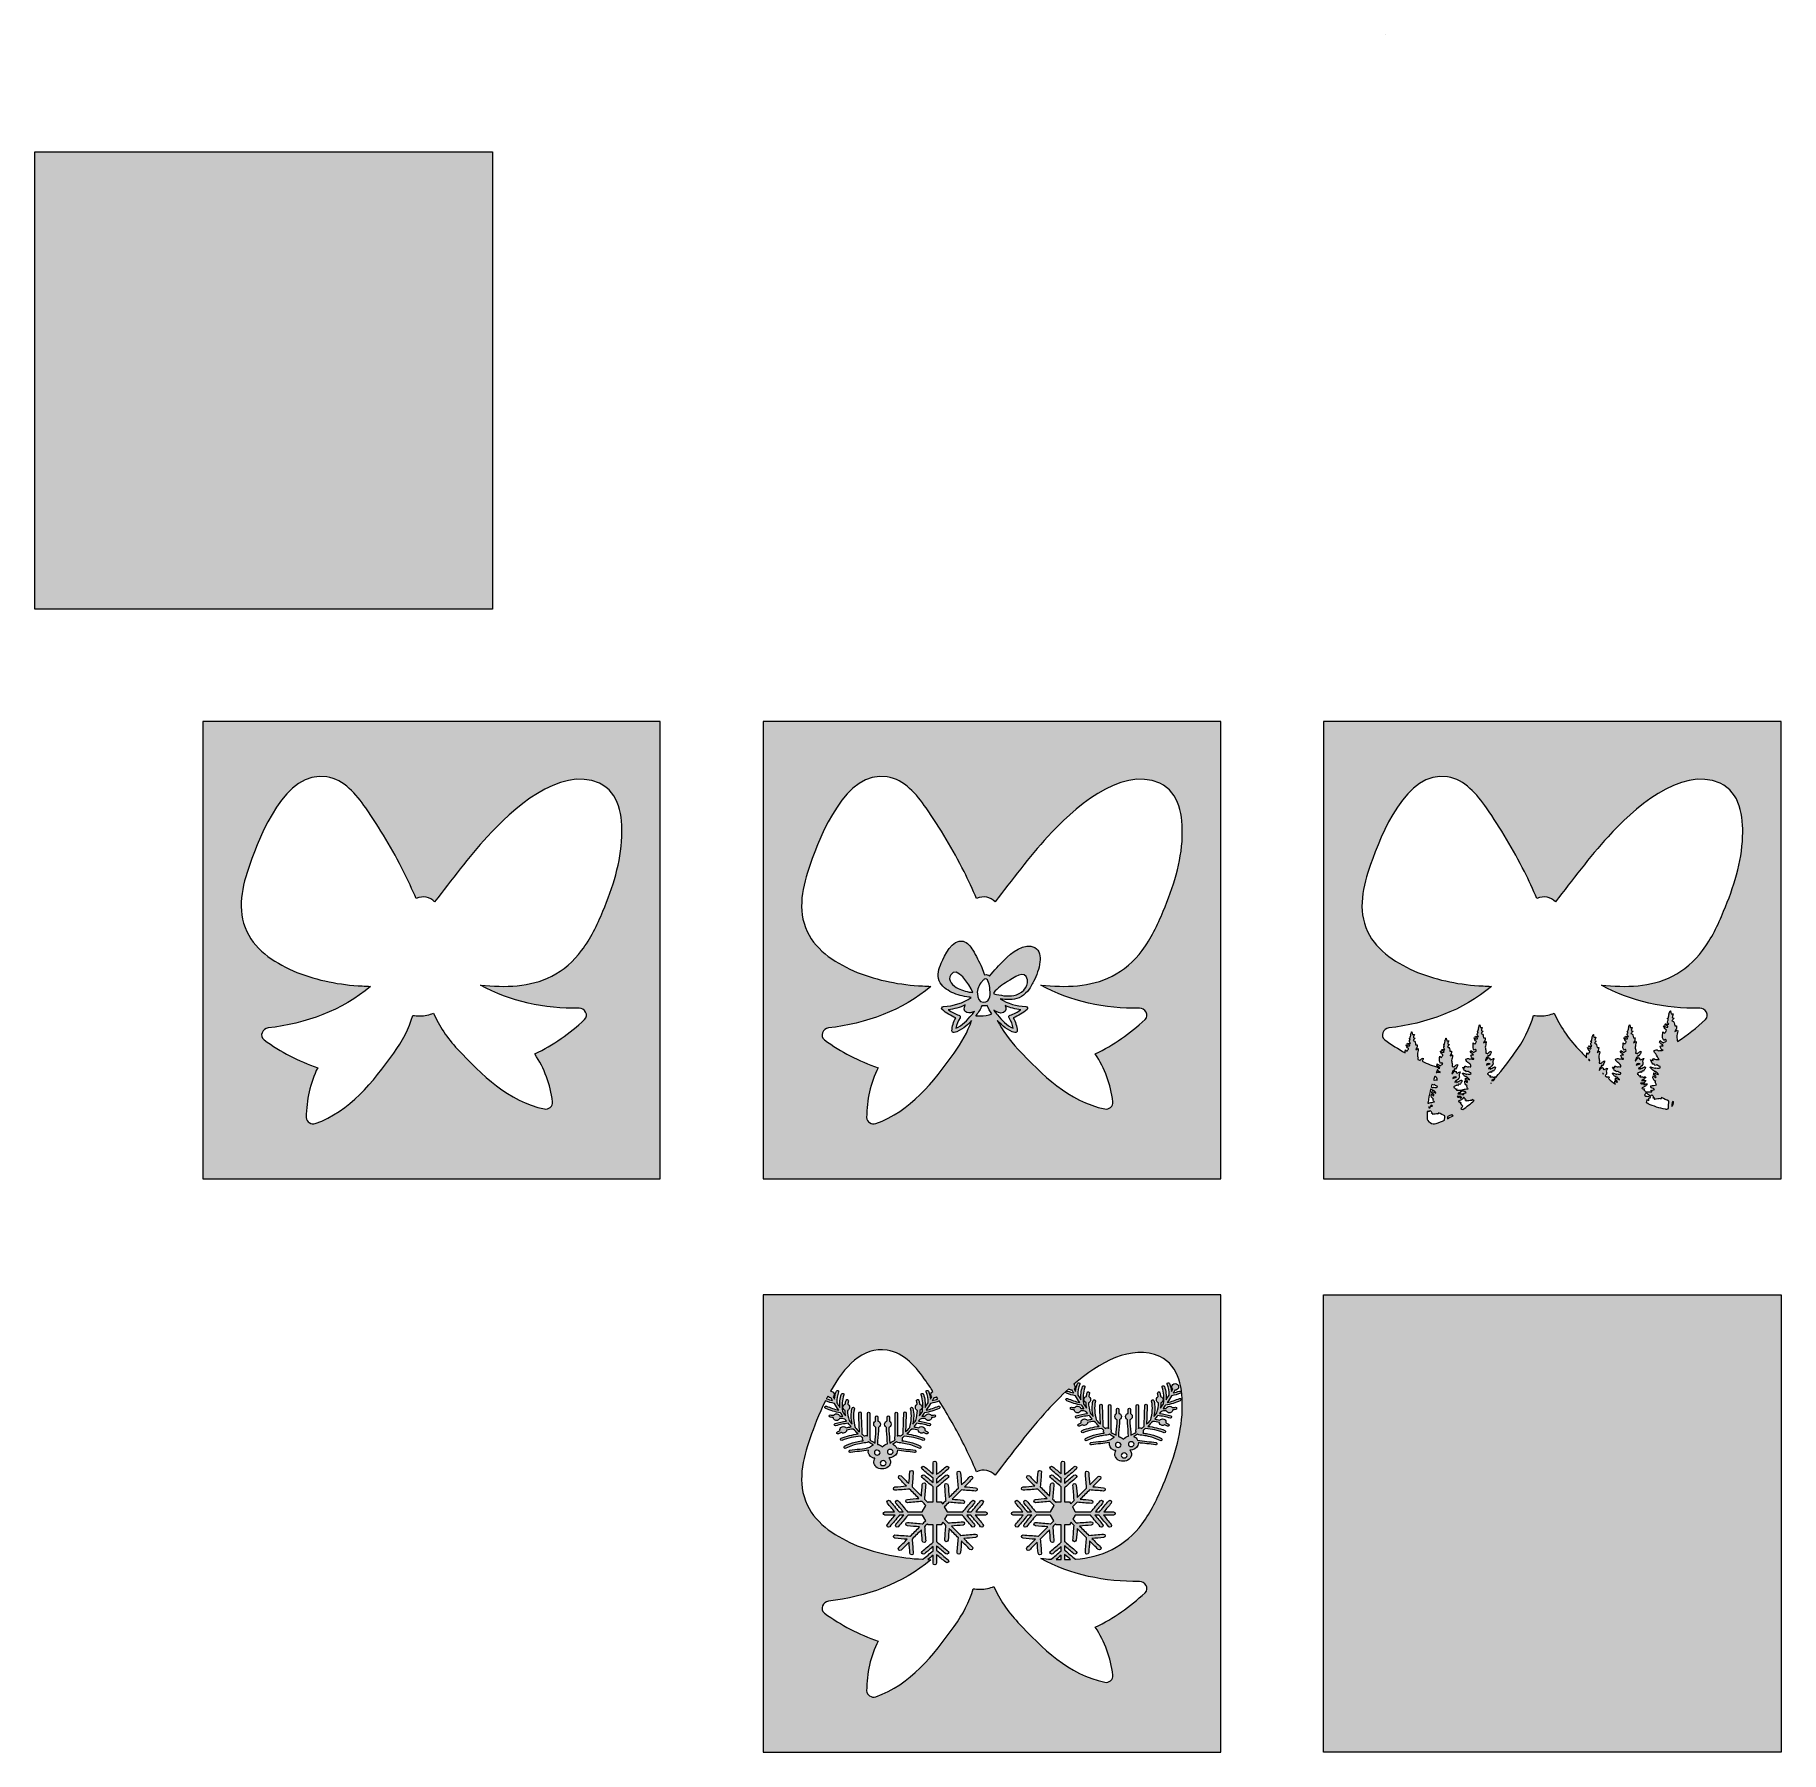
# Model space of a CAD drawing. Header units: inches. Extents: x 843 to 4582, y -2318 to 1360.
import ezdxf

# ---------------------------------------------------------------- set-up
doc = ezdxf.new("R2010")
doc.units = ezdxf.units.IN
doc.header["$MEASUREMENT"] = 0
doc.layers.add('Layer 1', color=7, linetype='Continuous')

# ---------------------------------------------------------------- blocks, each defined once
blk = doc.blocks.new('block 2')
at = {"layer": 'Layer 1', "true_color": 0x264847}
h = blk.add_hatch(color=129, dxfattribs=at)
h.dxf.hatch_style = 2
h.paths.add_polyline_path([(4581.8, -1338.1), (4581.8, -2317.7), (3602.2, -2317.7), (3602.2, -1338.1)])
at = {"layer": 'Layer 1', "lineweight": 0}
blk.add_lwpolyline([(4581.8, -1338.1), (4581.8, -2317.7), (3602.2, -2317.7), (3602.2, -1338.1), (4581.8, -1338.1)], dxfattribs=at)
blk = doc.blocks.new('block 3')
at = {"layer": 'Layer 1', "true_color": 0xffeed6}
h = blk.add_hatch(color=7, dxfattribs=at)
h.dxf.hatch_style = 2
h.paths.add_polyline_path([(1202.2, -110.2), (1202.2, -1089.8), (2181.8, -1089.8), (2181.8, -110.2)])
edge = h.paths.add_edge_path()
edge.add_spline(control_points=[(2099.5, -356.7), (2097.6, -412.4), (2080.2, -465.7), (2058.8, -516.8), (2046.6, -545.8), (2033.1, -575.9), (2013.4, -600.7), (1996.8, -624), (1973.8, -643.4), (1949.2, -656), (1903, -679.5), (1849.5, -680.3), (1797, -675), (1860.1, -710.4), (1934.4, -725.6), (2007.8, -724.4), (2019.5, -724.2), (2029.8, -739.5), (2019.8, -748.8), (1987.6, -778.9), (1952.5, -803.2), (1913.3, -822.4), (1933.7, -853.5), (1946.1, -887.5), (1951.2, -924.9), (1952.5, -934.5), (1942.3, -942.1), (1933.5, -940.3), (1856.6, -924.2), (1799.7, -867.3), (1747.7, -812), (1725.5, -788.4), (1708, -762.6), (1696.1, -734.9), (1687.5, -738.7), (1677.6, -740.9), (1666.1, -741), (1661.1, -741), (1656.5, -740.5), (1652, -739.9), (1643.6, -768), (1629.7, -795.1), (1611.2, -820.7), (1566.6, -882), (1517.3, -945.7), (1443.1, -971.3), (1434.6, -974.3), (1423.5, -968), (1423.6, -958.4), (1423.9, -920.6), (1431.9, -885.3), (1448.2, -851.9), (1406.9, -837.8), (1369, -818.1), (1333.3, -792.3), (1322.2, -784.3), (1330.5, -767.8), (1342.1, -766.6), (1422.1, -757.8), (1500.7, -729.2), (1561.4, -677.9), (1555.4, -677.5), (1549.4, -677), (1543.6, -676.8), (1495.2, -674.5), (1448.8, -665.4), (1403.6, -647.8), (1360.8, -629.7), (1316.9, -603.8), (1296.2, -560.1), (1274.4, -513.9), (1286.4, -462.4), (1302.7, -416.5), (1325.4, -353), (1378.5, -215), (1467.5, -228.9), (1504.7, -234.7), (1530.7, -266.6), (1551, -295.6), (1581.2, -338.9), (1608.4, -384.6), (1632.2, -431.8), (1641.7, -450.8), (1650.7, -470.1), (1659, -489.7), (1674.8, -482.5), (1687.9, -486.5), (1698.6, -496.7), (1735.2, -449.6), (1771.1, -401.3), (1811.3, -357.2), (1862.7, -300.8), (1966, -204.1), (2051.4, -242.8), (2094.7, -262.4), (2100.9, -314.5), (2099.5, -356.7)], knot_values=[0, 0, 0, 0, 1, 1, 1, 2, 2, 2, 3, 3, 3, 4, 4, 4, 5, 5, 5, 6, 6, 6, 7, 7, 7, 8, 8, 8, 9, 9, 9, 10, 10, 10, 11, 11, 11, 12, 12, 12, 13, 13, 13, 14, 14, 14, 15, 15, 15, 16, 16, 16, 17, 17, 17, 18, 18, 18, 19, 19, 19, 20, 20, 20, 21, 21, 21, 22, 22, 22, 23, 23, 23, 24, 24, 24, 25, 25, 25, 26, 26, 26, 27, 27, 27, 28, 28, 28, 29, 29, 29, 30, 30, 30, 31, 31, 31, 32, 32, 32, 32], degree=3, periodic=1)
at = {"layer": 'Layer 1', "lineweight": 0}
blk.add_lwpolyline([(1202.2, -110.2), (1202.2, -1089.8), (2181.8, -1089.8), (2181.8, -110.2), (1202.2, -110.2)], dxfattribs=at)
blk.add_open_spline([(2099.5, -356.7), (2097.6, -412.4), (2080.2, -465.7), (2058.8, -516.8), (2046.6, -545.8), (2033.1, -575.9), (2013.4, -600.7), (1996.8, -624), (1973.8, -643.4), (1949.2, -656), (1903, -679.5), (1849.5, -680.3), (1797, -675), (1860.1, -710.4), (1934.4, -725.6), (2007.8, -724.4), (2019.5, -724.2), (2029.8, -739.5), (2019.8, -748.8), (1987.6, -778.9), (1952.5, -803.2), (1913.3, -822.4), (1933.7, -853.5), (1946.1, -887.5), (1951.2, -924.9), (1952.5, -934.5), (1942.3, -942.1), (1933.5, -940.3), (1856.6, -924.2), (1799.7, -867.3), (1747.7, -812), (1725.5, -788.4), (1708, -762.6), (1696.1, -734.9), (1687.5, -738.7), (1677.6, -740.9), (1666.1, -741), (1661.1, -741), (1656.5, -740.5), (1652, -739.9), (1643.6, -768), (1629.7, -795.1), (1611.2, -820.7), (1566.6, -882), (1517.3, -945.7), (1443.1, -971.3), (1434.6, -974.3), (1423.5, -968), (1423.6, -958.4), (1423.9, -920.6), (1431.9, -885.3), (1448.2, -851.9), (1406.9, -837.8), (1369, -818.1), (1333.3, -792.3), (1322.2, -784.3), (1330.5, -767.8), (1342.1, -766.6), (1422.1, -757.8), (1500.7, -729.2), (1561.4, -677.9), (1555.4, -677.5), (1549.4, -677), (1543.6, -676.8), (1495.2, -674.5), (1448.8, -665.4), (1403.6, -647.8), (1360.8, -629.7), (1316.9, -603.8), (1296.2, -560.1), (1274.4, -513.9), (1286.4, -462.4), (1302.7, -416.5), (1325.4, -353), (1378.5, -215), (1467.5, -228.9), (1504.7, -234.7), (1530.7, -266.6), (1551, -295.6), (1581.2, -338.9), (1608.4, -384.6), (1632.2, -431.8), (1641.7, -450.8), (1650.7, -470.1), (1659, -489.7), (1674.8, -482.5), (1687.9, -486.5), (1698.6, -496.7), (1735.2, -449.6), (1771.1, -401.3), (1811.3, -357.2), (1862.7, -300.8), (1966, -204.1), (2051.4, -242.8), (2094.7, -262.4), (2100.9, -314.5), (2099.5, -356.7)], degree=3, knots=[0, 0, 0, 0, 1, 1, 1, 2, 2, 2, 3, 3, 3, 4, 4, 4, 5, 5, 5, 6, 6, 6, 7, 7, 7, 8, 8, 8, 9, 9, 9, 10, 10, 10, 11, 11, 11, 12, 12, 12, 13, 13, 13, 14, 14, 14, 15, 15, 15, 16, 16, 16, 17, 17, 17, 18, 18, 18, 19, 19, 19, 20, 20, 20, 21, 21, 21, 22, 22, 22, 23, 23, 23, 24, 24, 24, 25, 25, 25, 26, 26, 26, 27, 27, 27, 28, 28, 28, 29, 29, 29, 30, 30, 30, 31, 31, 31, 32, 32, 32, 32], dxfattribs=at)

msp = doc.modelspace()

# ---------------------------------------------------------------- hatches: boundary and pattern name
at = {"layer": 'Layer 1', "true_color": 0xf5871d}
h = msp.add_hatch(color=30, dxfattribs=at)
h.dxf.hatch_style = 2
h.paths.add_polyline_path([(1822.2, 1110), (1822.2, 130.4), (842.6, 130.4), (842.6, 1110)])
at = {"layer": 'Layer 1', "true_color": 0xcffff7}
h = msp.add_hatch(color=7, dxfattribs=at)
h.dxf.hatch_style = 2
h.paths.add_polyline_path([(2402.2, -110.2), (2402.2, -1089.8), (3381.8, -1089.8), (3381.8, -110.2)])
edge = h.paths.add_edge_path()
edge.add_spline(control_points=[(2821.3, -739.5), (2813.1, -736.5), (2805.5, -732.6), (2798.3, -727.8), (2811.1, -726.2), (2823.5, -722.9), (2834.9, -717.5), (2831.9, -723.5), (2830.9, -730.8), (2838.1, -733.7), (2843.5, -735.9), (2849.3, -734.2), (2854.5, -731.3), (2852.7, -733.8), (2850.7, -736.4), (2848.6, -738.8), (2838.9, -750.1), (2828.6, -761.5), (2814.7, -767.2), (2816.1, -759.3), (2819.1, -752.1), (2823.6, -745.2), (2825.1, -743), (2823.5, -740.3), (2821.3, -739.5)], knot_values=[0, 0, 0, 0, 1, 1, 1, 2, 2, 2, 3, 3, 3, 4, 4, 4, 5, 5, 5, 6, 6, 6, 7, 7, 7, 8, 8, 8, 8], degree=3, periodic=1)
edge = h.paths.add_edge_path()
edge.add_spline(control_points=[(2870.2, -719.1), (2871.3, -719.3), (2872.5, -719.5), (2873.9, -719.6), (2876.9, -719.8), (2879.5, -719.3), (2881.9, -718.5), (2884.2, -724.8), (2887.5, -730.9), (2891.8, -736.6), (2884.3, -739.4), (2875.7, -740.9), (2866.1, -741), (2863.1, -741), (2860.2, -740.8), (2857.3, -740.5), (2857.6, -740.3), (2857.8, -740), (2858, -739.7), (2863.4, -733.2), (2867.5, -726.3), (2870.2, -719.1)], knot_values=[0, 0, 0, 0, 1, 1, 1, 2, 2, 2, 3, 3, 3, 4, 4, 4, 5, 5, 5, 6, 6, 6, 7, 7, 7, 7], degree=3, periodic=1)
edge = h.paths.add_edge_path()
edge.add_spline(control_points=[(2870.8, -667.2), (2872.1, -665.8), (2874, -663.4), (2875.6, -662.6), (2879.9, -660.4), (2882, -662.3), (2883.4, -666), (2885.2, -670.6), (2886.5, -675.5), (2887.2, -680.3), (2888.9, -691), (2889.8, -712.7), (2873.9, -711.8), (2863.8, -711.1), (2861.2, -702.8), (2860.7, -694), (2860.1, -683.8), (2864, -674.6), (2870.8, -667.2)], knot_values=[0, 0, 0, 0, 1, 1, 1, 2, 2, 2, 3, 3, 3, 4, 4, 4, 5, 5, 5, 6, 6, 6, 6], degree=3, periodic=1)
edge = h.paths.add_edge_path()
edge.add_spline(control_points=[(2920.5, -718.9), (2931, -723.4), (2942.3, -726.4), (2953.9, -727.8), (2946.8, -732.6), (2939.2, -736.5), (2931, -739.5), (2928.8, -740.3), (2927.1, -743), (2928.6, -745.2), (2933.2, -752.1), (2936.1, -759.3), (2937.5, -767.2), (2923.7, -761.5), (2913.4, -750.1), (2903.7, -738.8), (2900.8, -735.5), (2898.2, -732.1), (2895.9, -728.6), (2902.1, -732.9), (2909.7, -736.6), (2916.6, -733.7), (2923.3, -731), (2922.9, -724.5), (2920.5, -718.9)], knot_values=[0, 0, 0, 0, 1, 1, 1, 2, 2, 2, 3, 3, 3, 4, 4, 4, 5, 5, 5, 6, 6, 6, 7, 7, 7, 8, 8, 8, 8], degree=3, periodic=1)
edge = h.paths.add_edge_path()
edge.add_spline(control_points=[(2895.7, -693.3), (2895.8, -692.5), (2895.8, -691.8), (2895.8, -691), (2904, -681.3), (2914.4, -674.1), (2925.4, -667.4), (2936.6, -660.6), (2964.2, -639), (2968, -663.7), (2970.7, -680.6), (2953.8, -694.4), (2938.8, -697.2), (2924.9, -699.8), (2910.2, -696.8), (2896.3, -693.8), (2896.1, -693.7), (2895.9, -693.5), (2895.7, -693.3)], knot_values=[0, 0, 0, 0, 1, 1, 1, 2, 2, 2, 3, 3, 3, 4, 4, 4, 5, 5, 5, 6, 6, 6, 6], degree=3, periodic=1)
edge = h.paths.add_edge_path()
edge.add_spline(control_points=[(3299.5, -356.7), (3297.6, -412.4), (3280.2, -465.7), (3258.8, -516.8), (3246.6, -545.8), (3233.1, -575.9), (3213.4, -600.7), (3196.8, -624), (3173.8, -643.4), (3149.2, -656), (3103, -679.5), (3049.5, -680.3), (2997, -675), (3060.1, -710.4), (3134.4, -725.6), (3207.8, -724.4), (3219.5, -724.2), (3229.8, -739.5), (3219.8, -748.8), (3187.6, -778.9), (3152.5, -803.2), (3113.3, -822.4), (3133.7, -853.5), (3146.1, -887.5), (3151.2, -924.9), (3152.5, -934.5), (3142.3, -942.1), (3133.5, -940.3), (3056.6, -924.2), (2999.7, -867.3), (2947.7, -812), (2929.7, -792.9), (2914.9, -772.3), (2903.5, -750.5), (2913.9, -762.1), (2925.8, -772.4), (2941.1, -776.6), (2943.4, -777.3), (2946.2, -775.4), (2946, -772.9), (2945.3, -762.9), (2942.6, -753.7), (2937.7, -745.2), (2948.4, -740.8), (2958.1, -735), (2967.1, -727.5), (2969.9, -725.3), (2967.4, -721), (2964.3, -720.9), (2944.9, -720), (2925.6, -714.8), (2909.5, -704.3), (2923.3, -706.6), (2937.4, -707.3), (2950, -701.9), (2956.7, -699), (2963.1, -694.2), (2967.9, -688.4), (2973.5, -682.2), (2977.5, -674.4), (2981.2, -667), (2987.7, -653.9), (2993.2, -640.1), (2994.7, -625.4), (2995.7, -614.3), (2995, -600.4), (2983.9, -594.5), (2962, -582.9), (2933.1, -606.7), (2918.6, -620.7), (2907.3, -631.7), (2897, -643.8), (2886.5, -655.7), (2883.9, -652.8), (2880.5, -651.5), (2876.2, -653.1), (2874.3, -647.8), (2872.3, -642.6), (2870.1, -637.4), (2864.6, -624.6), (2858.2, -612.1), (2850.9, -600.1), (2846.1, -592.1), (2839.7, -583.3), (2830, -581.1), (2806.8, -576), (2790.4, -611.5), (2783.4, -627.9), (2778.3, -639.7), (2774.3, -653.1), (2779.3, -665.7), (2784, -677.5), (2795.1, -685.1), (2806.1, -690.6), (2817.8, -696), (2829.9, -699.2), (2842.6, -700.6), (2844.1, -700.8), (2845.7, -701), (2847.3, -701.2), (2830.4, -713.7), (2809.2, -719.9), (2787.9, -720.9), (2784.9, -721), (2782.4, -725.3), (2785.2, -727.5), (2794.2, -735), (2803.8, -740.8), (2814.5, -745.2), (2809.6, -753.7), (2806.9, -762.9), (2806.2, -772.9), (2806, -775.4), (2808.9, -777.3), (2811.1, -776.6), (2826.3, -772.5), (2838.1, -762.3), (2848.4, -750.9), (2839.9, -775.1), (2827.3, -798.4), (2811.2, -820.7), (2766.6, -882), (2717.3, -945.7), (2643.1, -971.3), (2634.6, -974.3), (2623.5, -968), (2623.6, -958.4), (2623.9, -920.6), (2631.9, -885.3), (2648.2, -851.9), (2606.9, -837.8), (2569, -818.1), (2533.3, -792.3), (2522.2, -784.3), (2530.5, -767.8), (2542.1, -766.6), (2622.1, -757.8), (2700.7, -729.2), (2761.4, -677.9), (2755.4, -677.5), (2749.4, -677), (2743.6, -676.8), (2695.2, -674.5), (2648.8, -665.4), (2603.6, -647.8), (2560.8, -629.7), (2516.9, -603.8), (2496.2, -560.1), (2474.4, -513.9), (2486.4, -462.4), (2502.7, -416.5), (2525.4, -353), (2578.5, -215), (2667.5, -228.9), (2704.7, -234.7), (2730.7, -266.6), (2751, -295.6), (2781.2, -338.9), (2808.4, -384.6), (2832.2, -431.8), (2841.7, -450.8), (2850.7, -470.1), (2859, -489.7), (2874.8, -482.5), (2887.9, -486.5), (2898.6, -496.7), (2935.2, -449.6), (2971.1, -401.3), (3011.3, -357.2), (3062.7, -300.8), (3166, -204.1), (3251.4, -242.8), (3294.7, -262.4), (3300.9, -314.5), (3299.5, -356.7)], knot_values=[0, 0, 0, 0, 1, 1, 1, 2, 2, 2, 3, 3, 3, 4, 4, 4, 5, 5, 5, 6, 6, 6, 7, 7, 7, 8, 8, 8, 9, 9, 9, 10, 10, 10, 11, 11, 11, 12, 12, 12, 13, 13, 13, 14, 14, 14, 15, 15, 15, 16, 16, 16, 17, 17, 17, 18, 18, 18, 19, 19, 19, 20, 20, 20, 21, 21, 21, 22, 22, 22, 23, 23, 23, 24, 24, 24, 25, 25, 25, 26, 26, 26, 27, 27, 27, 28, 28, 28, 29, 29, 29, 30, 30, 30, 31, 31, 31, 32, 32, 32, 33, 33, 33, 34, 34, 34, 35, 35, 35, 36, 36, 36, 37, 37, 37, 38, 38, 38, 39, 39, 39, 40, 40, 40, 41, 41, 41, 42, 42, 42, 43, 43, 43, 44, 44, 44, 45, 45, 45, 46, 46, 46, 47, 47, 47, 48, 48, 48, 49, 49, 49, 50, 50, 50, 51, 51, 51, 52, 52, 52, 53, 53, 53, 54, 54, 54, 55, 55, 55, 56, 56, 56, 57, 57, 57, 58, 58, 58, 58], degree=3, periodic=1)
edge = h.paths.add_edge_path()
edge.add_spline(control_points=[(2851.4, -690.5), (2840.8, -690.7), (2828.6, -686.2), (2819.4, -682), (2809.1, -677.2), (2795.8, -665), (2803.6, -652.7), (2816.8, -632.1), (2843, -673.8), (2851.4, -690.5)], knot_values=[0, 0, 0, 0, 1, 1, 1, 2, 2, 2, 3, 3, 3, 3], degree=3, periodic=1)
at = {"layer": 'Layer 1', "true_color": 0x6ad5ae}
h = msp.add_hatch(color=123, dxfattribs=at)
h.dxf.hatch_style = 2
h.paths.add_polyline_path([(3602.2, -110.2), (3602.2, -1089.8), (4581.8, -1089.8), (4581.8, -110.2)])
edge = h.paths.add_edge_path()
edge.add_spline(control_points=[(3846.3, -856), (3846.9, -857.5), (3847.4, -858.7), (3848, -860.1), (3848.9, -860.3), (3850.3, -860.6), (3851.7, -861), (3851.7, -861.3), (3851.6, -861.7), (3851.6, -862), (3849.7, -861.9), (3847.8, -861.7), (3845.2, -861.6), (3844.6, -862.3), (3844, -862.5), (3843.4, -862.4), (3844.3, -860.3), (3845.3, -858.1), (3846.3, -856)], knot_values=[0, 0, 0, 0, 1, 1, 1, 2, 2, 2, 3, 3, 3, 4, 4, 4, 5, 5, 5, 6, 6, 6, 6], degree=3, periodic=1)
edge = h.paths.add_edge_path()
edge.add_spline(control_points=[(3837.3, -912.1), (3835.9, -910.9), (3834.5, -909.7), (3832.9, -908.4), (3831.7, -913.5), (3833.7, -916.8), (3837.7, -919.2), (3837, -919.7), (3836.6, -920), (3836.3, -920.3), (3837.3, -921.9), (3838.3, -923.5), (3839.4, -925.3), (3835.2, -926), (3831.8, -926.5), (3828.4, -927), (3828.4, -927.4), (3828.4, -927.8), (3828.5, -928.1), (3827.5, -928.1), (3826.5, -927.9), (3825.7, -927.7), (3825.9, -925.5), (3826.2, -923.3), (3826.6, -921.2), (3826.7, -921), (3826.9, -920.7), (3827.1, -920.6), (3827, -920.4), (3826.8, -920.3), (3826.7, -920.2), (3827.9, -912.5), (3829.5, -904.9), (3831.4, -897.5), (3831.7, -897.7), (3831.9, -898), (3832.2, -898.3), (3833.2, -899.2), (3834.7, -899.6), (3836, -900.2), (3836, -900.6), (3835.9, -900.9), (3835.8, -901.3), (3836.4, -900.8), (3836.9, -900.3), (3837.2, -900), (3839.2, -902), (3841, -903.9), (3842.8, -905.7), (3842.7, -905.8), (3842.6, -906), (3842.5, -906.1), (3839.8, -905), (3837.1, -904), (3834.2, -902.9), (3834, -904.5), (3833.8, -905.4), (3833.7, -906.3), (3838.5, -908.3), (3839.2, -909.6), (3837.3, -912.1)], knot_values=[0, 0, 0, 0, 1, 1, 1, 2, 2, 2, 3, 3, 3, 4, 4, 4, 5, 5, 5, 6, 6, 6, 7, 7, 7, 8, 8, 8, 9, 9, 9, 10, 10, 10, 11, 11, 11, 12, 12, 12, 13, 13, 13, 14, 14, 14, 15, 15, 15, 16, 16, 16, 17, 17, 17, 18, 18, 18, 19, 19, 19, 20, 20, 20, 20], degree=3, periodic=1)
edge = h.paths.add_edge_path()
edge.add_spline(control_points=[(3830.6, -937.8), (3829.5, -937.8), (3828.4, -937.7), (3827.2, -937.7), (3827.3, -937.1), (3827.5, -936.4), (3827.6, -935.7), (3828.7, -936.2), (3829.6, -936.6), (3830.7, -937.2), (3830.7, -937.4), (3830.7, -937.6), (3830.6, -937.8)], knot_values=[0, 0, 0, 0, 1, 1, 1, 2, 2, 2, 3, 3, 3, 4, 4, 4, 4], degree=3, periodic=1)
edge = h.paths.add_edge_path()
edge.add_spline(control_points=[(3831.2, -934.9), (3831.3, -933.5), (3832, -932.4), (3833.9, -931.9), (3834.3, -932.3), (3834.7, -933.1), (3835.5, -934), (3833.8, -934.4), (3832.5, -934.7), (3831.2, -934.9)], knot_values=[0, 0, 0, 0, 1, 1, 1, 2, 2, 2, 3, 3, 3, 3], degree=3, periodic=1)
edge = h.paths.add_edge_path()
edge.add_spline(control_points=[(3842, -894.4), (3840.8, -894.4), (3839.5, -894), (3837.6, -893.7), (3837.6, -893.7), (3836.6, -894.7), (3835.8, -894.6), (3834.7, -894.4), (3833.7, -893.6), (3832.5, -893.1), (3833.1, -891), (3833.7, -888.9), (3834.4, -886.9), (3835.2, -887.2), (3835.7, -888.1), (3835.9, -889.4), (3837.6, -888.9), (3839, -888.5), (3840, -888.2), (3841.2, -889.2), (3842.1, -890.4), (3843.2, -890.7), (3845.9, -891.3), (3845.9, -891.1), (3845.9, -893.7), (3844.6, -894), (3843.3, -894.4), (3842, -894.4)], knot_values=[0, 0, 0, 0, 1, 1, 1, 2, 2, 2, 3, 3, 3, 4, 4, 4, 5, 5, 5, 6, 6, 6, 7, 7, 7, 8, 8, 8, 9, 9, 9, 9], degree=3, periodic=1)
edge = h.paths.add_edge_path()
edge.add_spline(control_points=[(3840.2, -870), (3840.6, -870.3), (3841, -870.5), (3841.3, -870.8), (3843.6, -872.6), (3846.1, -874.4), (3845.5, -878.4), (3844.3, -878.3), (3843.2, -878.1), (3842.2, -878.1), (3840.5, -878.2), (3838.8, -878.5), (3837.2, -878.2), (3838.2, -875.5), (3839.2, -872.7), (3840.2, -870)], knot_values=[0, 0, 0, 0, 1, 1, 1, 2, 2, 2, 3, 3, 3, 4, 4, 4, 5, 5, 5, 5], degree=3, periodic=1)
edge = h.paths.add_edge_path()
edge.add_spline(control_points=[(3823.6, -958.4), (3823.6, -954.2), (3823.8, -950), (3824, -945.8), (3824.8, -945.7), (3825.7, -945.5), (3826.6, -945.1), (3827.1, -945.5), (3827.6, -945.9), (3828.1, -946.3), (3828.9, -945.4), (3829.4, -944.7), (3830.1, -943.9), (3830.2, -943.8), (3830.3, -943.8), (3830.4, -943.8), (3831.6, -945.8), (3835.3, -946.2), (3833, -949.6), (3834.1, -949.7), (3835.1, -949.8), (3836.2, -949.9), (3835.9, -950.8), (3835.6, -951.5), (3835.5, -951.9), (3839.4, -951.4), (3843.2, -951), (3847, -950.5), (3847.1, -950.8), (3847.1, -951.1), (3847.2, -951.4), (3847.7, -950.4), (3848.1, -949.4), (3848.4, -948.7), (3853, -950.8), (3857.4, -952.9), (3862, -955), (3861.7, -957.9), (3861.4, -961), (3861.1, -964.1), (3855.3, -966.8), (3849.3, -969.2), (3843.1, -971.3), (3834.6, -974.3), (3823.5, -968), (3823.6, -958.4)], knot_values=[0, 0, 0, 0, 1, 1, 1, 2, 2, 2, 3, 3, 3, 4, 4, 4, 5, 5, 5, 6, 6, 6, 7, 7, 7, 8, 8, 8, 9, 9, 9, 10, 10, 10, 11, 11, 11, 12, 12, 12, 13, 13, 13, 14, 14, 14, 15, 15, 15, 15], degree=3, periodic=1)
edge = h.paths.add_edge_path()
edge.add_spline(control_points=[(3897.9, -916), (3896.9, -916.4), (3895.9, -916.7), (3894.7, -917.1), (3895.5, -915.9), (3895.8, -915.3), (3896.2, -914.7), (3896.8, -915.2), (3897.3, -915.6), (3897.9, -916)], knot_values=[0, 0, 0, 0, 1, 1, 1, 2, 2, 2, 3, 3, 3, 3], degree=3, periodic=1)
edge = h.paths.add_edge_path()
edge.add_spline(control_points=[(3894.4, -913.2), (3894.9, -913.7), (3895.4, -914.1), (3896, -914.5), (3888.8, -915.6), (3888.8, -915.5), (3888.2, -913.2), (3890.2, -913.2), (3892.5, -913.7), (3894.4, -913.2)], knot_values=[0, 0, 0, 0, 1, 1, 1, 2, 2, 2, 3, 3, 3, 3], degree=3, periodic=1)
edge = h.paths.add_edge_path()
edge.add_spline(control_points=[(3896.2, -939.2), (3897.8, -937.3), (3899.4, -935.4), (3900.6, -934.1), (3898.7, -932.1), (3896.9, -930.1), (3894.9, -928), (3895.4, -927.3), (3895.8, -926.7), (3896.3, -925.9), (3894.1, -925.3), (3891.2, -926.5), (3890.8, -923.2), (3893.1, -922.4), (3895.1, -921.7), (3897.3, -921), (3897.4, -920.7), (3897.5, -919.7), (3897.5, -919.7), (3900.1, -919.9), (3900.4, -917.8), (3901.3, -916.3), (3901.5, -916.1), (3901.8, -915.8), (3902, -915.5), (3902, -915.5), (3902.1, -915.4), (3902.2, -915.4), (3902.2, -915.4), (3902.2, -915.3), (3902.2, -915.3), (3902.2, -915.2), (3902.3, -915.2), (3902.3, -915.1), (3903.4, -917.3), (3907.4, -917.6), (3905, -921.1), (3906.1, -921.2), (3907.1, -921.3), (3908.2, -921.4), (3907.9, -922.3), (3907.6, -923), (3907.5, -923.4), (3911.4, -922.9), (3915.2, -922.5), (3919, -922), (3919.1, -922.3), (3919.1, -922.6), (3919.2, -922.9), (3919.7, -921.9), (3920.1, -920.9), (3920.4, -920.2), (3921.8, -920.9), (3923.2, -921.5), (3924.6, -922.1), (3916.8, -929), (3908.8, -935.5), (3900.4, -941.5), (3898.8, -941.2), (3897.4, -940.6), (3896.2, -939.2)], knot_values=[0, 0, 0, 0, 1, 1, 1, 2, 2, 2, 3, 3, 3, 4, 4, 4, 5, 5, 5, 6, 6, 6, 7, 7, 7, 8, 8, 8, 9, 9, 9, 10, 10, 10, 11, 11, 11, 12, 12, 12, 13, 13, 13, 14, 14, 14, 15, 15, 15, 16, 16, 16, 17, 17, 17, 18, 18, 18, 19, 19, 19, 20, 20, 20, 20], degree=3, periodic=1)
edge = h.paths.add_edge_path()
edge.add_spline(control_points=[(3960.2, -884.7), (3960.5, -884.7), (3960.9, -884.7), (3961.3, -884.8), (3961, -885.1), (3960.7, -885.4), (3960.4, -885.7), (3960.3, -885.4), (3960.3, -885.1), (3960.2, -884.7)], knot_values=[0, 0, 0, 0, 1, 1, 1, 2, 2, 2, 3, 3, 3, 3], degree=3, periodic=1)
edge = h.paths.add_edge_path()
edge.add_spline(control_points=[(3961.8, -879.6), (3962.8, -878.7), (3963.8, -877.8), (3965, -876.8), (3965.3, -877.1), (3965.9, -877.6), (3966.6, -878.1), (3967.5, -876.6), (3967, -873.8), (3969.9, -874.6), (3968.5, -876.3), (3967.1, -877.9), (3965.7, -879.6), (3964.3, -879.6), (3963, -879.6), (3961.8, -879.6)], knot_values=[0, 0, 0, 0, 1, 1, 1, 2, 2, 2, 3, 3, 3, 4, 4, 4, 5, 5, 5, 5], degree=3, periodic=1)
edge = h.paths.add_edge_path()
edge.add_spline(control_points=[(3867.6, -961.1), (3867.7, -960), (3867.8, -959), (3867.8, -958), (3867.9, -957), (3868.9, -955.9), (3869.8, -955.4), (3871.4, -954.4), (3873.2, -953.9), (3874.9, -953.2), (3875.1, -953.5), (3875.2, -953.7), (3875.3, -954), (3875.9, -953.3), (3876.5, -952.7), (3877.1, -952), (3877.9, -953), (3878.6, -953.9), (3879.4, -954.8), (3875.5, -957), (3871.6, -959.1), (3867.6, -961.1)], knot_values=[0, 0, 0, 0, 1, 1, 1, 2, 2, 2, 3, 3, 3, 4, 4, 4, 5, 5, 5, 6, 6, 6, 7, 7, 7, 7], degree=3, periodic=1)
edge = h.paths.add_edge_path()
edge.add_spline(control_points=[(4171.7, -837), (4170.8, -836.2), (4170, -835.3), (4169.2, -834.5), (4169.7, -834.2), (4170.1, -833.8), (4170.6, -833.4), (4171.4, -834.7), (4172, -835.9), (4172.3, -836.5), (4172.1, -836.7), (4171.9, -836.8), (4171.7, -837)], knot_values=[0, 0, 0, 0, 1, 1, 1, 2, 2, 2, 3, 3, 3, 4, 4, 4, 4], degree=3, periodic=1)
edge = h.paths.add_edge_path()
edge.add_spline(control_points=[(4200.6, -865.1), (4200.3, -864.8), (4200, -864.5), (4199.6, -864.2), (4200.4, -864.3), (4201.1, -864.4), (4201.8, -864.7), (4201.4, -864.8), (4201, -864.9), (4200.6, -865.1)], knot_values=[0, 0, 0, 0, 1, 1, 1, 2, 2, 2, 3, 3, 3, 3], degree=3, periodic=1)
edge = h.paths.add_edge_path()
edge.add_spline(control_points=[(4296.4, -928.9), (4296.8, -928.8), (4297.2, -928.7), (4297.5, -928.6), (4295.6, -927.5), (4294.4, -926.9), (4293.1, -926.1), (4293.4, -924.4), (4293.7, -922.7), (4294.1, -920.7), (4295.3, -921.3), (4296.4, -921.8), (4297.9, -922.5), (4297.5, -919.8), (4297.4, -917.4), (4300.7, -916.8), (4301.1, -916.7), (4301.3, -915), (4301.5, -914.1), (4297.4, -912.2), (4292.4, -914.6), (4289.2, -910.7), (4290.7, -908.9), (4292.3, -907.1), (4293.4, -905.8), (4293.6, -906), (4293.7, -906.3), (4294, -906.5), (4296.7, -908.8), (4299.5, -911), (4302.3, -913.2), (4303.3, -912), (4304, -911.2), (4304.9, -910.1), (4306.1, -912.6), (4310.7, -912.9), (4307.9, -917.1), (4309.2, -917.2), (4310.4, -917.3), (4311.6, -917.4), (4311.3, -918.4), (4311, -919.2), (4310.8, -919.7), (4315.4, -919.1), (4319.8, -918.6), (4324.2, -918.1), (4324.3, -918.5), (4324.4, -918.8), (4324.4, -919.2), (4325, -918), (4325.5, -916.8), (4325.9, -916), (4331.1, -918.5), (4336.2, -920.8), (4341.6, -923.3), (4341.2, -928.2), (4340.5, -933.5), (4340.4, -938.8), (4340.4, -939.2), (4340.3, -939.6), (4340.3, -939.9), (4338.1, -940.6), (4335.7, -940.7), (4333.5, -940.3), (4320.6, -937.6), (4308.3, -933.7), (4296.4, -928.9)], knot_values=[0, 0, 0, 0, 1, 1, 1, 2, 2, 2, 3, 3, 3, 4, 4, 4, 5, 5, 5, 6, 6, 6, 7, 7, 7, 8, 8, 8, 9, 9, 9, 10, 10, 10, 11, 11, 11, 12, 12, 12, 13, 13, 13, 14, 14, 14, 15, 15, 15, 16, 16, 16, 17, 17, 17, 18, 18, 18, 19, 19, 19, 20, 20, 20, 21, 21, 21, 22, 22, 22, 22], degree=3, periodic=1)
edge = h.paths.add_edge_path()
edge.add_spline(control_points=[(4348, -935.1), (4348.1, -932.3), (4348.2, -929.5), (4348.4, -926.8), (4348.5, -925.7), (4349.7, -924.3), (4350.7, -923.7), (4350.8, -923.7), (4350.9, -923.6), (4351, -923.6), (4351, -924), (4351.1, -924.5), (4351.2, -924.9), (4351.7, -928.8), (4350.4, -932.3), (4348, -935.1)], knot_values=[0, 0, 0, 0, 1, 1, 1, 2, 2, 2, 3, 3, 3, 4, 4, 4, 5, 5, 5, 5], degree=3, periodic=1)
edge = h.paths.add_edge_path()
edge.add_spline(control_points=[(4499.5, -356.7), (4497.6, -412.4), (4480.2, -465.7), (4458.8, -516.8), (4446.6, -545.8), (4433.1, -575.9), (4413.4, -600.7), (4396.8, -624), (4373.8, -643.4), (4349.2, -656), (4303, -679.5), (4249.5, -680.3), (4197, -675), (4260.1, -710.4), (4334.4, -725.6), (4407.8, -724.4), (4419.5, -724.2), (4429.8, -739.5), (4419.8, -748.8), (4401, -766.4), (4381.2, -782), (4360.1, -795.8), (4360.1, -795.6), (4360.1, -795.3), (4360.1, -795.1), (4359.6, -792), (4358.2, -788.8), (4358.4, -785.8), (4358.6, -781.7), (4360, -777.8), (4360.8, -773.7), (4360.9, -773.1), (4360.2, -772.3), (4359.9, -771.6), (4357.9, -772.6), (4356.1, -773.5), (4354.3, -774.5), (4355, -772.4), (4356.6, -771.1), (4357.2, -769.5), (4357.9, -767.3), (4357.9, -764.8), (4358.2, -762.4), (4356.8, -762.3), (4355.3, -762.2), (4354, -762.1), (4352.8, -758.2), (4354.2, -752.6), (4348, -751.2), (4349.6, -749.2), (4351, -747.6), (4352.3, -745.9), (4347.7, -745), (4347.7, -745), (4350.9, -736.7), (4349.2, -736.7), (4347.4, -736.7), (4346.2, -736.7), (4345.7, -734.4), (4345.3, -732.2), (4344.9, -730.1), (4344.6, -730.1), (4344.4, -730.1), (4344.1, -730.1), (4343.3, -732.4), (4342.5, -734.7), (4341.7, -737), (4341.9, -737.1), (4342, -737.1), (4342.2, -737.2), (4341.7, -739.7), (4341.1, -742.3), (4340.4, -745.1), (4339.8, -745.5), (4339, -746), (4338, -746.6), (4339.1, -747.6), (4340, -748.3), (4340.9, -749), (4337.5, -752.1), (4337.8, -756.2), (4341.4, -758.7), (4340, -759), (4338.7, -759), (4337.4, -758.6), (4334.1, -757.6), (4333.4, -757.8), (4333.1, -760.5), (4334.5, -760.8), (4336.1, -760.8), (4337.3, -761.4), (4338.2, -761.9), (4338.8, -763.1), (4339.3, -764.1), (4339.4, -764.2), (4338.7, -765.3), (4338.3, -765.3), (4337.1, -765.3), (4335.7, -765.1), (4334.6, -764.6), (4333.2, -764), (4331.9, -763), (4330.6, -762.2), (4330.5, -762.4), (4330.3, -762.7), (4330.2, -762.9), (4331.2, -764.8), (4332.2, -766.8), (4333.5, -769.5), (4336.8, -770.8), (4337.2, -771.9), (4334.8, -774.9), (4334, -775.8), (4333.5, -776.8), (4332.7, -778.1), (4331.6, -777.3), (4330.2, -776.3), (4328.6, -775.1), (4328.3, -779.5), (4328.1, -783.7), (4327.9, -787.6), (4328.9, -789.5), (4329.9, -791.3), (4331, -793.4), (4332, -792.6), (4333.1, -791.8), (4334.3, -790.8), (4335.1, -792.4), (4335.8, -793.8), (4336.2, -794.5), (4334.4, -795.7), (4332.5, -797), (4329.7, -798.8), (4328.1, -797.8), (4325.6, -796), (4322.6, -793.9), (4322.3, -794.9), (4321.4, -796.4), (4321.8, -797), (4322.9, -798.7), (4323.4, -801), (4326, -801.6), (4327.3, -802), (4328.3, -803.8), (4329.2, -804.9), (4327.1, -804.9), (4325.4, -804.9), (4323.5, -804.9), (4323.2, -806), (4322.8, -807), (4322.8, -807), (4323.8, -809.5), (4324.5, -811.1), (4325.4, -813.1), (4326.4, -813.4), (4327.9, -813.7), (4329.5, -814.1), (4328.8, -814.4), (4328.1, -814.8), (4327.4, -815.2), (4325.9, -815.1), (4324.2, -815), (4322.1, -814.8), (4319.5, -818.2), (4317.1, -812.2), (4314.3, -813.6), (4312.9, -814.1), (4311.5, -814.6), (4309.8, -815.3), (4309.9, -818.1), (4311.5, -820.3), (4313.6, -822.3), (4313.5, -822.3), (4313.4, -822.4), (4313.3, -822.4), (4315.9, -826.3), (4318.3, -830.2), (4320.6, -834.1), (4319.9, -834.1), (4319.3, -834), (4318.6, -834), (4315.4, -834.3), (4312.1, -835), (4309.3, -832.5), (4309, -832.2), (4307.8, -832.7), (4307.2, -833.1), (4307, -833.3), (4307.4, -834.3), (4307.5, -834.9), (4307.6, -835.4), (4307.7, -836), (4307.9, -836.8), (4306, -836.3), (4304.4, -835.9), (4302.3, -835.3), (4304.1, -838.7), (4305.5, -841.5), (4307, -844.4), (4309.4, -843.4), (4311, -844.4), (4311.3, -847.2), (4313.3, -846.6), (4315, -846.1), (4316.1, -845.7), (4317.5, -846.9), (4318.5, -848.3), (4319.8, -848.6), (4322.9, -849.4), (4323, -849.2), (4322.9, -852.2), (4321.4, -852.5), (4319.9, -852.9), (4318.4, -853), (4317, -853), (4315.5, -852.5), (4313.3, -852.1), (4313.3, -852.2), (4312.2, -853.3), (4311.3, -853.2), (4309.7, -852.9), (4308.3, -851.7), (4306.8, -851.2), (4305.3, -850.6), (4303.6, -850.4), (4302, -850), (4301.8, -850.4), (4301.7, -850.8), (4301.5, -851.2), (4303.3, -853.3), (4305, -855.6), (4307.1, -857.5), (4308.2, -858.5), (4310, -859), (4311.5, -859.7), (4311.4, -860.1), (4311.3, -860.5), (4311.3, -860.9), (4311.9, -860.4), (4312.5, -859.8), (4312.9, -859.4), (4315.2, -861.8), (4317.3, -863.9), (4319.3, -866.1), (4319.2, -866.2), (4319.1, -866.4), (4319, -866.5), (4315.8, -865.3), (4312.7, -864.1), (4309.4, -862.8), (4309.1, -864.6), (4308.9, -865.7), (4308.7, -866.8), (4314.3, -869.1), (4315.2, -870.6), (4312.9, -873.5), (4311.3, -872.1), (4309.7, -870.7), (4307.8, -869.2), (4306.5, -875.2), (4308.7, -878.9), (4313.4, -881.7), (4312.6, -882.3), (4312.1, -882.7), (4311.8, -883), (4312.9, -884.9), (4314.1, -886.8), (4315.3, -888.9), (4310.5, -889.6), (4306.5, -890.2), (4302.6, -890.8), (4302.6, -894.2), (4304.4, -896.2), (4308.4, -896.2), (4309, -896.2), (4309.7, -897.5), (4310.8, -898.9), (4307.8, -899.6), (4305.5, -900.1), (4303.2, -900.6), (4303.9, -901.2), (4304.7, -901.8), (4305.4, -902.4), (4305.3, -902.7), (4305.3, -903), (4305.2, -903.3), (4301.9, -903.3), (4298.6, -903.2), (4295.4, -903.3), (4294.4, -903.3), (4293.5, -903.9), (4292.6, -904.2), (4292.7, -904.4), (4292.8, -904.7), (4293, -904.9), (4291.3, -903.2), (4289.6, -901.4), (4287.9, -899.5), (4288.4, -898.8), (4288.8, -898.2), (4289.3, -897.4), (4287.1, -896.8), (4284.2, -898), (4283.8, -894.7), (4286.1, -893.9), (4288.1, -893.2), (4290.3, -892.5), (4290.3, -892.2), (4290.5, -891.2), (4290.5, -891.2), (4293.8, -891.5), (4293.4, -888.1), (4295.2, -886.9), (4295.1, -886.6), (4294.9, -886.4), (4294.8, -886.2), (4292.7, -886.9), (4290.6, -887.6), (4287.7, -888.6), (4288.5, -887.3), (4288.9, -886.7), (4289.3, -886), (4281.8, -887.1), (4281.8, -887.1), (4281.1, -884.7), (4283.4, -884.7), (4286, -885.4), (4288, -884.5), (4289.7, -883.8), (4290.8, -881.4), (4292.3, -879.6), (4288.5, -879.6), (4285.4, -879.6), (4282.8, -879.6), (4283.8, -878.7), (4284.8, -877.8), (4286, -876.8), (4286.3, -877.1), (4286.9, -877.6), (4287.6, -878.1), (4288.5, -876.5), (4287.9, -873.6), (4291.1, -874.7), (4291.3, -874.7), (4292.1, -873.3), (4292.2, -872.5), (4292.2, -872.1), (4291.2, -871.7), (4290.6, -871.2), (4289.1, -870.1), (4288.6, -873.7), (4286.3, -871.8), (4285, -870.7), (4282, -871.5), (4279.5, -871.4), (4280, -870.2), (4280.2, -869.7), (4280.7, -868.5), (4276.4, -871), (4276.5, -865.7), (4273.9, -865.5), (4274.1, -865), (4274.3, -864.3), (4274.7, -864), (4276.6, -862.7), (4278.6, -861.6), (4280.5, -860.4), (4281.1, -860.9), (4281.6, -861.3), (4282.2, -861.9), (4283, -860.6), (4283.6, -859.5), (4284.3, -858.4), (4285.2, -858.8), (4286, -859.1), (4287.1, -859.5), (4288.3, -857.5), (4289.3, -855.2), (4290.9, -853.5), (4292.5, -852), (4290.6, -851.1), (4290.9, -849.9), (4290, -850.2), (4289.1, -850.3), (4288.3, -850.7), (4285.6, -852), (4283, -853.4), (4279.7, -855.1), (4280.1, -853.6), (4280.3, -853.2), (4280.4, -852.6), (4279.1, -853.1), (4278.1, -853.5), (4276.3, -854.1), (4277, -853), (4277.2, -852.3), (4277.5, -852.2), (4281.1, -851.3), (4282.7, -848), (4285.1, -845.8), (4285.5, -845.3), (4286.1, -844.6), (4286.1, -844), (4285.9, -841.8), (4285.5, -839.7), (4285.3, -837.8), (4286.2, -836.1), (4287.2, -834.4), (4288.1, -832.6), (4287.9, -832.4), (4287.6, -832.2), (4287.3, -832.1), (4285.3, -833), (4283.3, -834.1), (4281.1, -834.8), (4280.6, -835), (4279.7, -834.1), (4278.9, -833.7), (4280.2, -831.6), (4278, -831.1), (4277.1, -830.6), (4276.4, -830.4), (4274.9, -831.3), (4274.2, -832.1), (4272.9, -833.4), (4271.9, -835.1), (4270.7, -836.5), (4270.4, -836.8), (4269.8, -836.9), (4269.6, -837), (4270.4, -834.7), (4271.2, -832.5), (4272.1, -830.2), (4274.5, -830.6), (4275.5, -829.1), (4274.8, -826), (4276, -826.3), (4276.9, -826.5), (4277.8, -826.8), (4278.7, -823.2), (4283, -820.9), (4281.6, -816.2), (4279.5, -817.6), (4277, -818.5), (4276, -820.2), (4274.2, -823.3), (4272.1, -820.2), (4270.4, -821.1), (4270.4, -820.4), (4270.4, -819.7), (4270.5, -819), (4270.6, -818), (4271, -817), (4270.9, -816.1), (4270.5, -813.4), (4269.3, -810.7), (4269.4, -808), (4269.6, -804.6), (4270.8, -801.1), (4271.5, -797.7), (4271.6, -797.1), (4271, -796.4), (4270.7, -795.8), (4269, -796.7), (4267.4, -797.5), (4265.9, -798.3), (4266.5, -796.5), (4267.9, -795.4), (4268.4, -794), (4269, -792.1), (4269, -789.9), (4269.3, -787.9), (4268, -787.8), (4266.7, -787.7), (4265.7, -787.7), (4264.6, -784.3), (4265.8, -779.5), (4260.4, -778.3), (4261.9, -776.6), (4263, -775.1), (4264.2, -773.7), (4260.2, -773), (4260.2, -773), (4263, -765.8), (4261.5, -765.8), (4260, -765.8), (4258.9, -765.8), (4258.5, -763.8), (4258.1, -761.9), (4257.8, -760.1), (4257.6, -760.1), (4257.4, -760.1), (4257.1, -760.1), (4256.4, -762.1), (4255.7, -764.1), (4255, -766), (4255.2, -766.1), (4255.3, -766.1), (4255.5, -766.2), (4255, -768.4), (4254.5, -770.6), (4253.9, -773.1), (4253.4, -773.4), (4252.7, -773.8), (4251.9, -774.3), (4252.8, -775.1), (4253.6, -775.8), (4254.4, -776.4), (4251.4, -779), (4251.7, -782.6), (4254.8, -784.8), (4253.6, -785), (4252.4, -785), (4251.4, -784.7), (4248.5, -783.7), (4247.9, -784), (4247.7, -786.2), (4248.9, -786.5), (4250.2, -786.5), (4251.2, -787.1), (4252, -787.5), (4252.5, -788.5), (4253, -789.3), (4253.1, -789.5), (4252.4, -790.4), (4252.1, -790.4), (4251, -790.4), (4249.9, -790.3), (4248.9, -789.8), (4247.7, -789.3), (4246.6, -788.4), (4245.5, -787.7), (4245.4, -787.9), (4245.3, -788.1), (4245.2, -788.4), (4246, -790), (4246.8, -791.7), (4248, -794), (4250.8, -795.2), (4251.2, -796.1), (4249.1, -798.7), (4248.4, -799.5), (4248, -800.4), (4247.3, -801.4), (4246.3, -800.8), (4245.1, -799.8), (4243.7, -798.8), (4243.5, -802.6), (4243.3, -806.2), (4243.2, -809.6), (4244, -811.2), (4244.8, -812.8), (4245.8, -814.6), (4246.7, -813.9), (4247.6, -813.2), (4248.6, -812.4), (4249.3, -813.7), (4250, -814.9), (4250.3, -815.6), (4248.7, -816.6), (4247.1, -817.7), (4244.7, -819.3), (4243.4, -818.4), (4241.2, -816.9), (4238.6, -815.1), (4238.3, -815.9), (4237.6, -817.2), (4237.9, -817.7), (4238.9, -819.2), (4239.3, -821.1), (4241.5, -821.7), (4242.7, -822), (4243.5, -823.6), (4244.3, -824.5), (4242.5, -824.5), (4241, -824.5), (4239.4, -824.5), (4239.1, -825.4), (4238.8, -826.3), (4238.8, -826.3), (4239.6, -828.4), (4240.2, -829.9), (4241, -831.6), (4241.9, -831.8), (4243.3, -832.1), (4244.7, -832.5), (4244.6, -832.8), (4244.6, -833.2), (4244.5, -833.5), (4242.7, -833.4), (4240.8, -833.2), (4238.2, -833.1), (4235.9, -835.9), (4233.9, -830.8), (4231.5, -832), (4230.3, -832.5), (4229.1, -832.9), (4227.6, -833.5), (4227.8, -837.4), (4231.1, -839.8), (4234.3, -842.3), (4236.6, -844.1), (4239, -845.9), (4238.5, -849.9), (4237.3, -849.8), (4236.2, -849.6), (4235.2, -849.6), (4232.4, -849.8), (4229.6, -850.5), (4227.1, -848.3), (4226.9, -848), (4225.8, -848.4), (4225.3, -848.8), (4225.1, -848.9), (4225.5, -849.8), (4225.6, -850.4), (4225.7, -850.8), (4225.8, -851.3), (4225.9, -852), (4224.3, -851.6), (4223, -851.2), (4221.1, -850.7), (4222.6, -853.7), (4223.8, -856), (4225.1, -858.5), (4227.2, -857.7), (4228.6, -858.6), (4228.8, -860.9), (4230.6, -860.4), (4232, -860), (4233, -859.7), (4234.2, -860.7), (4235.1, -861.9), (4236.2, -862.2), (4238.9, -862.8), (4238.9, -862.6), (4238.8, -865.2), (4237.5, -865.5), (4236.3, -865.9), (4235, -865.9), (4233.7, -865.9), (4232.5, -865.5), (4230.6, -865.2), (4230.6, -865.2), (4229.6, -866.2), (4228.8, -866.1), (4227.5, -865.9), (4226.3, -864.9), (4225, -864.4), (4223.7, -863.9), (4222.2, -863.7), (4220.9, -863.3), (4220.7, -863.7), (4220.6, -864.1), (4220.4, -864.4), (4222, -866.2), (4223.4, -868.2), (4225.2, -869.8), (4226.2, -870.7), (4227.7, -871.1), (4229, -871.7), (4228.9, -872.1), (4228.9, -872.4), (4228.8, -872.8), (4229.3, -872.3), (4229.9, -871.8), (4230.2, -871.5), (4232.2, -873.5), (4234, -875.4), (4235.8, -877.2), (4235.7, -877.3), (4235.6, -877.5), (4235.5, -877.6), (4232.8, -876.5), (4230, -875.5), (4227.2, -874.4), (4227, -876), (4226.8, -876.9), (4226.6, -877.8), (4231.4, -879.8), (4232.2, -881.1), (4230.3, -883.6), (4228.9, -882.4), (4227.5, -881.2), (4225.9, -879.9), (4225.1, -883.1), (4225.6, -885.6), (4227.1, -887.5), (4222, -883.6), (4217.1, -879.5), (4212.2, -875.3), (4212.4, -875.1), (4212.7, -874.8), (4212.9, -874.5), (4214.5, -873), (4212.6, -872.1), (4212.9, -870.9), (4212, -871.2), (4211.1, -871.3), (4210.3, -871.7), (4209.8, -871.9), (4209.3, -872.2), (4208.8, -872.4), (4207.6, -871.3), (4206.3, -870.2), (4205, -869), (4205.7, -868.3), (4206.3, -867.5), (4207.1, -866.8), (4207.5, -866.3), (4208.1, -865.6), (4208.1, -865), (4207.9, -862.8), (4207.5, -860.7), (4207.3, -858.8), (4208.2, -857.1), (4209.2, -855.4), (4210.1, -853.6), (4209.9, -853.4), (4209.6, -853.2), (4209.3, -853.1), (4207.3, -854), (4205.3, -855.1), (4203.1, -855.8), (4202.6, -856), (4201.7, -855.1), (4200.9, -854.7), (4202.2, -852.6), (4200, -852.1), (4199.1, -851.6), (4198.4, -851.4), (4196.9, -852.3), (4196.2, -853.1), (4194.9, -854.4), (4193.9, -856.1), (4192.7, -857.5), (4192.7, -857.5), (4192.6, -857.6), (4192.6, -857.6), (4192.4, -857.4), (4192.2, -857.2), (4192, -857), (4192.7, -855.1), (4193.3, -853.2), (4194.1, -851.2), (4196.5, -851.6), (4197.5, -850.1), (4196.8, -847), (4198, -847.3), (4198.9, -847.5), (4199.8, -847.8), (4200.7, -844.2), (4205, -841.9), (4203.6, -837.2), (4201.5, -838.6), (4199, -839.5), (4198, -841.2), (4196.2, -844.3), (4194.1, -841.2), (4192.4, -842.1), (4192.4, -841.4), (4192.4, -840.7), (4192.5, -840), (4192.6, -839), (4193, -838), (4192.9, -837.1), (4192.5, -834.4), (4191.3, -831.7), (4191.4, -829), (4191.6, -825.6), (4192.8, -822.1), (4193.5, -818.7), (4193.6, -818.1), (4193, -817.4), (4192.7, -816.8), (4191, -817.7), (4189.4, -818.5), (4187.9, -819.3), (4188.5, -817.5), (4189.9, -816.4), (4190.4, -815), (4191, -813.1), (4191, -810.9), (4191.3, -808.9), (4190, -808.8), (4188.8, -808.7), (4187.7, -808.7), (4186.6, -805.3), (4187.8, -800.5), (4182.4, -799.3), (4183.9, -797.6), (4185, -796.1), (4186.2, -794.7), (4182.2, -794), (4182.2, -794), (4185, -786.8), (4183.5, -786.8), (4182, -786.8), (4180.9, -786.8), (4180.5, -784.8), (4180.1, -782.9), (4179.8, -781.1), (4179.6, -781.1), (4179.4, -781.1), (4179.1, -781.1), (4178.4, -783.1), (4177.7, -785.1), (4177, -787), (4177.2, -787.1), (4177.3, -787.1), (4177.5, -787.2), (4177, -789.4), (4176.5, -791.6), (4175.9, -794.1), (4175.4, -794.4), (4174.7, -794.8), (4173.9, -795.3), (4174.8, -796.1), (4175.6, -796.8), (4176.4, -797.4), (4173.4, -800), (4173.7, -803.6), (4176.8, -805.8), (4175.6, -806), (4174.4, -806), (4173.4, -805.7), (4170.5, -804.7), (4169.9, -805), (4169.7, -807.2), (4170.9, -807.5), (4172.2, -807.5), (4173.2, -808.1), (4174, -808.5), (4174.5, -809.5), (4175, -810.3), (4175.1, -810.5), (4174.4, -811.4), (4174.1, -811.4), (4173, -811.4), (4171.9, -811.3), (4170.9, -810.8), (4169.7, -810.3), (4168.6, -809.4), (4167.5, -808.7), (4167.4, -808.9), (4167.3, -809.1), (4167.2, -809.4), (4168, -811), (4168.8, -812.7), (4170, -815), (4172.8, -816.2), (4173.2, -817.1), (4171.1, -819.7), (4170.4, -820.4), (4170, -821.3), (4169.3, -822.4), (4168.3, -821.8), (4167.1, -820.8), (4165.7, -819.8), (4165.5, -823.5), (4165.4, -827), (4165.2, -830.4), (4159.3, -824.3), (4153.5, -818.1), (4147.7, -812), (4125.5, -788.4), (4108, -762.6), (4096.1, -734.9), (4087.5, -738.7), (4077.6, -740.9), (4066.1, -741), (4061.1, -741), (4056.5, -740.5), (4052, -739.9), (4043.6, -768), (4029.7, -795.1), (4011.2, -820.7), (3998.3, -838.3), (3985.1, -856.1), (3971, -873.2), (3971.1, -873), (3971.2, -872.7), (3971.2, -872.5), (3971.3, -872.1), (3970.2, -871.7), (3969.6, -871.2), (3968.1, -870.1), (3967.6, -873.7), (3965.4, -871.8), (3964, -870.7), (3961, -871.5), (3958.5, -871.4), (3959, -870.2), (3959.2, -869.7), (3959.7, -868.5), (3955.4, -871), (3955.6, -865.7), (3952.9, -865.5), (3953.1, -865), (3953.3, -864.3), (3953.7, -864), (3955.6, -862.7), (3957.6, -861.6), (3959.6, -860.4), (3960.1, -860.9), (3960.6, -861.3), (3961.2, -861.9), (3962, -860.6), (3962.6, -859.5), (3963.3, -858.4), (3964.2, -858.8), (3965.1, -859.1), (3966.1, -859.5), (3967.4, -857.5), (3968.3, -855.2), (3969.9, -853.5), (3971.5, -852), (3969.6, -851.1), (3969.9, -849.9), (3969, -850.2), (3968.1, -850.3), (3967.3, -850.7), (3964.6, -852), (3962, -853.4), (3958.7, -855.1), (3959.1, -853.6), (3959.3, -853.2), (3959.5, -852.6), (3958.1, -853.1), (3957.1, -853.5), (3955.3, -854.1), (3956, -853), (3956.2, -852.3), (3956.5, -852.2), (3960.1, -851.3), (3961.7, -848), (3964.1, -845.8), (3964.6, -845.3), (3965.1, -844.6), (3965.1, -844), (3964.9, -841.8), (3964.6, -839.7), (3964.3, -837.8), (3965.2, -836.1), (3966.2, -834.4), (3967.1, -832.6), (3966.9, -832.4), (3966.6, -832.2), (3966.3, -832.1), (3964.3, -833), (3962.3, -834.1), (3960.1, -834.8), (3959.6, -835), (3958.7, -834.1), (3957.9, -833.7), (3959.2, -831.6), (3957, -831.1), (3956.1, -830.6), (3955.4, -830.4), (3954, -831.3), (3953.2, -832.1), (3951.9, -833.4), (3950.9, -835.1), (3949.7, -836.5), (3949.5, -836.8), (3948.9, -836.9), (3948.6, -837), (3949.4, -834.7), (3950.2, -832.5), (3951.1, -830.2), (3953.5, -830.6), (3954.5, -829.1), (3953.8, -826), (3955, -826.3), (3955.9, -826.5), (3956.9, -826.8), (3957.7, -823.2), (3962.1, -820.9), (3960.6, -816.2), (3958.5, -817.6), (3956, -818.5), (3955, -820.2), (3953.3, -823.3), (3951.1, -820.2), (3949.4, -821.1), (3949.5, -820.4), (3949.4, -819.7), (3949.5, -819), (3949.6, -818), (3950, -817), (3949.9, -816.1), (3949.5, -813.4), (3948.3, -810.7), (3948.4, -808), (3948.6, -804.6), (3949.8, -801.1), (3950.5, -797.7), (3950.6, -797.1), (3950, -796.4), (3949.7, -795.8), (3948, -796.7), (3946.4, -797.5), (3944.9, -798.3), (3945.5, -796.5), (3946.9, -795.4), (3947.4, -794), (3948, -792.1), (3948, -789.9), (3948.3, -787.9), (3947, -787.8), (3945.8, -787.7), (3944.7, -787.7), (3943.6, -784.3), (3944.8, -779.5), (3939.4, -778.3), (3940.9, -776.6), (3942.1, -775.1), (3943.2, -773.7), (3939.2, -773), (3939.2, -773), (3942, -765.8), (3940.5, -765.8), (3939, -765.8), (3937.9, -765.8), (3937.5, -763.8), (3937.2, -761.9), (3936.8, -760.1), (3936.6, -760.1), (3936.4, -760.1), (3936.2, -760.1), (3935.4, -762.1), (3934.7, -764.1), (3934, -766), (3934.2, -766.1), (3934.4, -766.1), (3934.5, -766.2), (3934, -768.4), (3933.5, -770.6), (3932.9, -773.1), (3932.5, -773.4), (3931.7, -773.8), (3930.9, -774.3), (3931.9, -775.1), (3932.6, -775.8), (3933.4, -776.4), (3930.4, -779), (3930.7, -782.6), (3933.8, -784.8), (3932.6, -785), (3931.4, -785), (3930.4, -784.7), (3927.5, -783.7), (3926.9, -784), (3926.7, -786.2), (3927.9, -786.5), (3929.2, -786.5), (3930.2, -787.1), (3931, -787.5), (3931.5, -788.5), (3932, -789.3), (3932.1, -789.5), (3931.4, -790.4), (3931.1, -790.4), (3930.1, -790.4), (3928.9, -790.3), (3927.9, -789.8), (3926.7, -789.3), (3925.6, -788.4), (3924.5, -787.7), (3924.4, -787.9), (3924.3, -788.1), (3924.2, -788.4), (3925, -790), (3925.8, -791.7), (3927, -794), (3929.9, -795.2), (3930.2, -796.1), (3928.1, -798.7), (3927.4, -799.5), (3927, -800.4), (3926.3, -801.4), (3925.4, -800.8), (3924.1, -799.8), (3922.7, -798.8), (3922.5, -802.6), (3922.4, -806.2), (3922.2, -809.6), (3923, -811.2), (3923.9, -812.8), (3924.8, -814.6), (3925.7, -813.9), (3926.6, -813.2), (3927.7, -812.4), (3928.4, -813.7), (3929, -814.9), (3929.3, -815.6), (3927.8, -816.6), (3926.1, -817.7), (3923.7, -819.3), (3922.4, -818.4), (3920.2, -816.9), (3917.6, -815.1), (3917.3, -815.9), (3916.6, -817.2), (3916.9, -817.7), (3917.9, -819.2), (3918.3, -821.1), (3920.6, -821.7), (3921.7, -822), (3922.5, -823.6), (3923.3, -824.5), (3921.5, -824.5), (3920, -824.5), (3918.4, -824.5), (3918.1, -825.4), (3917.8, -826.3), (3917.8, -826.3), (3918.7, -828.4), (3919.3, -829.9), (3920, -831.6), (3920.9, -831.8), (3922.3, -832.1), (3923.7, -832.5), (3923.7, -832.8), (3923.6, -833.2), (3923.6, -833.5), (3921.7, -833.4), (3919.8, -833.2), (3917.2, -833.1), (3914.9, -835.9), (3912.9, -830.8), (3910.5, -832), (3909.3, -832.5), (3908.1, -832.9), (3906.6, -833.5), (3906.8, -837.4), (3910.1, -839.8), (3913.3, -842.3), (3915.6, -844.1), (3918.1, -845.9), (3917.5, -849.9), (3916.3, -849.8), (3915.2, -849.6), (3914.2, -849.6), (3911.4, -849.8), (3908.6, -850.5), (3906.2, -848.3), (3905.9, -848), (3904.8, -848.4), (3904.3, -848.8), (3904.1, -848.9), (3904.5, -849.8), (3904.6, -850.4), (3904.7, -850.8), (3904.8, -851.3), (3904.9, -852), (3903.3, -851.6), (3902, -851.2), (3900.1, -850.7), (3901.6, -853.7), (3902.9, -856), (3904.1, -858.5), (3906.2, -857.7), (3907.6, -858.6), (3907.9, -860.9), (3909.6, -860.4), (3911, -860), (3912, -859.7), (3913.2, -860.7), (3914.1, -861.9), (3915.2, -862.2), (3917.9, -862.8), (3917.9, -862.6), (3917.9, -865.2), (3916.6, -865.5), (3915.3, -865.9), (3914, -865.9), (3912.8, -865.9), (3911.5, -865.5), (3909.6, -865.2), (3909.6, -865.2), (3908.6, -866.2), (3907.8, -866.1), (3906.5, -865.9), (3905.3, -864.9), (3904, -864.4), (3902.7, -863.9), (3901.3, -863.7), (3899.9, -863.3), (3899.7, -863.7), (3899.6, -864.1), (3899.4, -864.4), (3901, -866.2), (3902.5, -868.2), (3904.2, -869.8), (3905.2, -870.7), (3906.7, -871.1), (3908, -871.7), (3908, -872.1), (3907.9, -872.4), (3907.8, -872.8), (3908.4, -872.3), (3908.9, -871.8), (3909.2, -871.5), (3911.2, -873.5), (3913, -875.4), (3914.8, -877.2), (3914.7, -877.3), (3914.6, -877.5), (3914.5, -877.6), (3911.8, -876.5), (3909, -875.5), (3906.2, -874.4), (3906, -876), (3905.8, -876.9), (3905.7, -877.8), (3910.5, -879.8), (3911.2, -881.1), (3909.3, -883.6), (3907.9, -882.4), (3906.5, -881.2), (3904.9, -879.9), (3903.7, -885), (3905.7, -888.3), (3909.6, -890.7), (3909, -891.2), (3908.6, -891.5), (3908.3, -891.8), (3909.3, -893.4), (3910.3, -895), (3911.4, -896.8), (3907.2, -897.5), (3903.8, -898), (3900.4, -898.6), (3900.4, -901.4), (3901.9, -903.1), (3905.4, -903.1), (3905.9, -903.1), (3906.5, -904.3), (3907.5, -905.5), (3904.8, -906.1), (3902.9, -906.5), (3900.9, -907), (3901.5, -907.5), (3902.1, -908), (3902.8, -908.5), (3902.7, -908.7), (3902.7, -909), (3902.6, -909.3), (3901.2, -909.3), (3899.8, -909.2), (3898.5, -909.2), (3898.7, -908.8), (3899, -908.4), (3899.3, -908.1), (3895.5, -908.1), (3892.4, -908.1), (3889.8, -908.1), (3890.8, -907.2), (3891.8, -906.3), (3893, -905.3), (3893.3, -905.6), (3893.9, -906.1), (3894.6, -906.6), (3895.5, -905), (3895, -902.1), (3898.1, -903.2), (3898.3, -903.2), (3899.2, -901.8), (3899.2, -901), (3899.3, -900.6), (3898.2, -900.2), (3897.6, -899.7), (3896.1, -898.6), (3895.6, -902.2), (3893.4, -900.3), (3892, -899.2), (3889, -900), (3886.5, -899.9), (3887, -898.7), (3887.2, -898.2), (3887.7, -897), (3883.4, -899.5), (3883.6, -894.2), (3880.9, -894), (3881.1, -893.5), (3881.3, -892.8), (3881.7, -892.5), (3883.6, -891.2), (3885.6, -890.1), (3887.6, -888.9), (3888.1, -889.4), (3888.6, -889.8), (3889.2, -890.4), (3890, -889.1), (3890.6, -888), (3891.3, -886.9), (3892.2, -887.3), (3893.1, -887.6), (3894.1, -888), (3895.4, -886), (3896.3, -883.7), (3897.9, -882), (3899.5, -880.5), (3897.6, -879.6), (3897.9, -878.4), (3897, -878.7), (3896.1, -878.8), (3895.3, -879.2), (3892.6, -880.5), (3890, -881.9), (3886.7, -883.5), (3887.1, -882.1), (3887.3, -881.7), (3887.5, -881.1), (3886.1, -881.6), (3885.1, -882), (3883.3, -882.6), (3884, -881.5), (3884.2, -880.8), (3884.5, -880.7), (3888.2, -879.8), (3889.7, -876.5), (3892.1, -874.3), (3892.6, -873.8), (3893.1, -873.1), (3893.1, -872.5), (3892.9, -870.3), (3892.6, -868.2), (3892.3, -866.3), (3893.2, -864.6), (3894.2, -862.9), (3895.1, -861.1), (3894.9, -860.9), (3894.6, -860.7), (3894.3, -860.6), (3892.3, -861.5), (3890.3, -862.6), (3888.1, -863.3), (3887.6, -863.5), (3886.7, -862.6), (3885.9, -862.2), (3887.2, -860.1), (3885.1, -859.6), (3884.1, -859.1), (3883.4, -858.9), (3882, -859.8), (3881.2, -860.6), (3879.9, -861.9), (3878.9, -863.6), (3877.7, -865), (3877.5, -865.3), (3876.9, -865.4), (3876.6, -865.5), (3877.4, -863.2), (3878.2, -861), (3879.1, -858.7), (3881.5, -859.1), (3882.5, -857.6), (3881.8, -854.5), (3883, -854.8), (3883.9, -855), (3884.9, -855.3), (3885.7, -851.7), (3890.1, -849.4), (3888.6, -844.7), (3886.5, -846.1), (3884, -847), (3883, -848.7), (3881.3, -851.8), (3879.1, -848.7), (3877.4, -849.6), (3877.5, -848.9), (3877.4, -848.2), (3877.5, -847.5), (3877.6, -846.5), (3878, -845.5), (3877.9, -844.6), (3877.5, -841.9), (3876.3, -839.2), (3876.4, -836.5), (3876.6, -833.1), (3877.8, -829.6), (3878.5, -826.2), (3878.6, -825.6), (3878, -824.9), (3877.7, -824.3), (3876, -825.2), (3874.4, -826), (3872.9, -826.8), (3873.5, -825), (3874.9, -823.9), (3875.4, -822.5), (3876, -820.6), (3876, -818.4), (3876.3, -816.4), (3875, -816.3), (3873.8, -816.2), (3872.7, -816.2), (3871.6, -812.8), (3872.8, -808), (3867.4, -806.8), (3868.9, -805.1), (3870.1, -803.6), (3871.2, -802.2), (3867.2, -801.5), (3867.2, -801.5), (3870, -794.3), (3868.5, -794.3), (3867, -794.3), (3865.9, -794.3), (3865.5, -792.3), (3865.2, -790.4), (3864.8, -788.6), (3864.6, -788.6), (3864.4, -788.6), (3864.2, -788.6), (3863.4, -790.6), (3862.7, -792.6), (3862, -794.5), (3862.2, -794.6), (3862.4, -794.6), (3862.5, -794.7), (3862, -796.9), (3861.5, -799.1), (3860.9, -801.6), (3860.5, -801.9), (3859.7, -802.3), (3858.9, -802.8), (3859.9, -803.6), (3860.6, -804.3), (3861.4, -804.9), (3858.4, -807.5), (3858.7, -811.1), (3861.8, -813.3), (3860.6, -813.5), (3859.4, -813.5), (3858.4, -813.2), (3855.5, -812.2), (3854.9, -812.5), (3854.7, -814.7), (3855.9, -815), (3857.2, -815), (3858.2, -815.6), (3859, -816), (3859.5, -817), (3860, -817.8), (3860.1, -818), (3859.4, -818.9), (3859.1, -818.9), (3858.1, -818.9), (3856.9, -818.8), (3855.9, -818.3), (3854.7, -817.8), (3853.6, -816.9), (3852.5, -816.2), (3852.4, -816.4), (3852.3, -816.6), (3852.2, -816.9), (3853, -818.5), (3853.8, -820.2), (3855, -822.5), (3857.9, -823.7), (3858.2, -824.6), (3856.1, -827.2), (3855.4, -827.9), (3855, -828.8), (3854.3, -829.9), (3853.4, -829.3), (3852.1, -828.3), (3850.8, -827.3), (3850.6, -831.1), (3850.4, -834.7), (3850.2, -838.1), (3851, -839.7), (3851.9, -841.3), (3852.8, -843.1), (3853.7, -842.4), (3854.6, -841.7), (3855.7, -840.9), (3856.4, -842.2), (3857, -843.4), (3857.3, -844), (3855.8, -845.1), (3854.1, -846.2), (3851.7, -847.8), (3850.4, -846.9), (3848.2, -845.4), (3845.6, -843.6), (3845.3, -844.4), (3844.6, -845.7), (3844.9, -846.2), (3845.9, -847.7), (3846.3, -849.6), (3848.6, -850.2), (3849.7, -850.5), (3850.5, -852.1), (3851.3, -853), (3850, -853), (3848.8, -853), (3847.7, -853), (3847.8, -852.6), (3848, -852.3), (3848.2, -851.9), (3836.3, -847.8), (3824.6, -843.3), (3813.2, -838.2), (3814.6, -836.2), (3816, -834.2), (3815.1, -831.2), (3813, -832.6), (3810.5, -833.5), (3809.5, -835.2), (3809.2, -835.7), (3809, -836), (3808.7, -836.2), (3807.1, -835.5), (3805.5, -834.8), (3804, -834.1), (3804, -834), (3804, -834), (3804, -834), (3804.1, -833), (3804.5, -832), (3804.4, -831.1), (3804, -828.4), (3802.8, -825.7), (3802.9, -823), (3803.1, -819.6), (3804.3, -816.1), (3805, -812.7), (3805.1, -812.1), (3804.5, -811.4), (3804.2, -810.8), (3802.5, -811.7), (3800.9, -812.5), (3799.4, -813.3), (3800, -811.5), (3801.4, -810.4), (3801.9, -809), (3802.5, -807.1), (3802.5, -804.9), (3802.8, -802.9), (3801.5, -802.8), (3800.3, -802.7), (3799.2, -802.7), (3798.1, -799.3), (3799.3, -794.5), (3794, -793.3), (3795.4, -791.6), (3796.6, -790.1), (3797.7, -788.7), (3793.7, -788), (3793.7, -788), (3796.5, -780.8), (3795, -780.8), (3793.5, -780.8), (3792.4, -780.8), (3792, -778.8), (3791.7, -776.9), (3791.3, -775.1), (3791.1, -775.1), (3790.9, -775.1), (3790.7, -775.1), (3790, -777.1), (3789.2, -779.1), (3788.5, -781), (3788.7, -781.1), (3788.9, -781.1), (3789, -781.2), (3788.5, -783.4), (3788, -785.6), (3787.5, -788.1), (3787, -788.4), (3786.2, -788.8), (3785.4, -789.3), (3786.4, -790.1), (3787.1, -790.8), (3787.9, -791.4), (3784.9, -794), (3785.2, -797.6), (3788.3, -799.8), (3787.1, -800), (3785.9, -800), (3784.9, -799.7), (3782, -798.7), (3781.4, -799), (3781.2, -801.2), (3782.4, -801.5), (3783.7, -801.5), (3784.7, -802.1), (3785.5, -802.5), (3786, -803.5), (3786.5, -804.3), (3786.6, -804.5), (3785.9, -805.4), (3785.6, -805.4), (3784.6, -805.4), (3783.4, -805.3), (3782.4, -804.8), (3781.2, -804.3), (3780.1, -803.4), (3779, -802.7), (3778.9, -802.9), (3778.8, -803.1), (3778.7, -803.4), (3779.5, -805), (3780.3, -806.7), (3781.5, -809), (3784.4, -810.2), (3784.7, -811.1), (3782.6, -813.7), (3782, -814.4), (3781.5, -815.4), (3780.8, -816.4), (3779.9, -815.8), (3778.6, -814.8), (3777.3, -813.8), (3777.1, -816), (3777, -818.1), (3776.9, -820.1), (3762, -811.8), (3747.4, -802.5), (3733.3, -792.3), (3722.2, -784.3), (3730.5, -767.8), (3742.1, -766.6), (3822.1, -757.8), (3900.7, -729.2), (3961.4, -677.9), (3955.4, -677.5), (3949.4, -677), (3943.6, -676.8), (3895.2, -674.5), (3848.8, -665.4), (3803.6, -647.8), (3760.8, -629.7), (3716.9, -603.8), (3696.2, -560.1), (3674.4, -513.9), (3686.4, -462.4), (3702.7, -416.5), (3725.4, -353), (3778.5, -215), (3867.5, -228.9), (3904.7, -234.7), (3930.7, -266.6), (3951, -295.6), (3981.2, -338.9), (4008.4, -384.6), (4032.2, -431.8), (4041.7, -450.8), (4050.7, -470.1), (4059, -489.7), (4074.8, -482.5), (4087.9, -486.5), (4098.6, -496.7), (4135.2, -449.6), (4171.1, -401.3), (4211.3, -357.2), (4262.7, -300.8), (4366, -204.1), (4451.4, -242.8), (4494.7, -262.4), (4500.9, -314.5), (4499.5, -356.7)], knot_values=[0, 0, 0, 0, 1, 1, 1, 2, 2, 2, 3, 3, 3, 4, 4, 4, 5, 5, 5, 6, 6, 6, 7, 7, 7, 8, 8, 8, 9, 9, 9, 10, 10, 10, 11, 11, 11, 12, 12, 12, 13, 13, 13, 14, 14, 14, 15, 15, 15, 16, 16, 16, 17, 17, 17, 18, 18, 18, 19, 19, 19, 20, 20, 20, 21, 21, 21, 22, 22, 22, 23, 23, 23, 24, 24, 24, 25, 25, 25, 26, 26, 26, 27, 27, 27, 28, 28, 28, 29, 29, 29, 30, 30, 30, 31, 31, 31, 32, 32, 32, 33, 33, 33, 34, 34, 34, 35, 35, 35, 36, 36, 36, 37, 37, 37, 38, 38, 38, 39, 39, 39, 40, 40, 40, 41, 41, 41, 42, 42, 42, 43, 43, 43, 44, 44, 44, 45, 45, 45, 46, 46, 46, 47, 47, 47, 48, 48, 48, 49, 49, 49, 50, 50, 50, 51, 51, 51, 52, 52, 52, 53, 53, 53, 54, 54, 54, 55, 55, 55, 56, 56, 56, 57, 57, 57, 58, 58, 58, 59, 59, 59, 60, 60, 60, 61, 61, 61, 62, 62, 62, 63, 63, 63, 64, 64, 64, 65, 65, 65, 66, 66, 66, 67, 67, 67, 68, 68, 68, 69, 69, 69, 70, 70, 70, 71, 71, 71, 72, 72, 72, 73, 73, 73, 74, 74, 74, 75, 75, 75, 76, 76, 76, 77, 77, 77, 78, 78, 78, 79, 79, 79, 80, 80, 80, 81, 81, 81, 82, 82, 82, 83, 83, 83, 84, 84, 84, 85, 85, 85, 86, 86, 86, 87, 87, 87, 88, 88, 88, 89, 89, 89, 90, 90, 90, 91, 91, 91, 92, 92, 92, 93, 93, 93, 94, 94, 94, 95, 95, 95, 96, 96, 96, 97, 97, 97, 98, 98, 98, 99, 99, 99, 100, 100, 100, 101, 101, 101, 102, 102, 102, 103, 103, 103, 104, 104, 104, 105, 105, 105, 106, 106, 106, 107, 107, 107, 108, 108, 108, 109, 109, 109, 110, 110, 110, 111, 111, 111, 112, 112, 112, 113, 113, 113, 114, 114, 114, 115, 115, 115, 116, 116, 116, 117, 117, 117, 118, 118, 118, 119, 119, 119, 120, 120, 120, 121, 121, 121, 122, 122, 122, 123, 123, 123, 124, 124, 124, 125, 125, 125, 126, 126, 126, 127, 127, 127, 128, 128, 128, 129, 129, 129, 130, 130, 130, 131, 131, 131, 132, 132, 132, 133, 133, 133, 134, 134, 134, 135, 135, 135, 136, 136, 136, 137, 137, 137, 138, 138, 138, 139, 139, 139, 140, 140, 140, 141, 141, 141, 142, 142, 142, 143, 143, 143, 144, 144, 144, 145, 145, 145, 146, 146, 146, 147, 147, 147, 148, 148, 148, 149, 149, 149, 150, 150, 150, 151, 151, 151, 152, 152, 152, 153, 153, 153, 154, 154, 154, 155, 155, 155, 156, 156, 156, 157, 157, 157, 158, 158, 158, 159, 159, 159, 160, 160, 160, 161, 161, 161, 162, 162, 162, 163, 163, 163, 164, 164, 164, 165, 165, 165, 166, 166, 166, 167, 167, 167, 168, 168, 168, 169, 169, 169, 170, 170, 170, 171, 171, 171, 172, 172, 172, 173, 173, 173, 174, 174, 174, 175, 175, 175, 176, 176, 176, 177, 177, 177, 178, 178, 178, 179, 179, 179, 180, 180, 180, 181, 181, 181, 182, 182, 182, 183, 183, 183, 184, 184, 184, 185, 185, 185, 186, 186, 186, 187, 187, 187, 188, 188, 188, 189, 189, 189, 190, 190, 190, 191, 191, 191, 192, 192, 192, 193, 193, 193, 194, 194, 194, 195, 195, 195, 196, 196, 196, 197, 197, 197, 198, 198, 198, 199, 199, 199, 200, 200, 200, 201, 201, 201, 202, 202, 202, 203, 203, 203, 204, 204, 204, 205, 205, 205, 206, 206, 206, 207, 207, 207, 208, 208, 208, 209, 209, 209, 210, 210, 210, 211, 211, 211, 212, 212, 212, 213, 213, 213, 214, 214, 214, 215, 215, 215, 216, 216, 216, 217, 217, 217, 218, 218, 218, 219, 219, 219, 220, 220, 220, 221, 221, 221, 222, 222, 222, 223, 223, 223, 224, 224, 224, 225, 225, 225, 226, 226, 226, 227, 227, 227, 228, 228, 228, 229, 229, 229, 230, 230, 230, 231, 231, 231, 232, 232, 232, 233, 233, 233, 234, 234, 234, 235, 235, 235, 236, 236, 236, 237, 237, 237, 238, 238, 238, 239, 239, 239, 240, 240, 240, 241, 241, 241, 242, 242, 242, 243, 243, 243, 244, 244, 244, 245, 245, 245, 246, 246, 246, 247, 247, 247, 248, 248, 248, 249, 249, 249, 250, 250, 250, 251, 251, 251, 252, 252, 252, 253, 253, 253, 254, 254, 254, 255, 255, 255, 256, 256, 256, 257, 257, 257, 258, 258, 258, 259, 259, 259, 260, 260, 260, 261, 261, 261, 262, 262, 262, 263, 263, 263, 264, 264, 264, 265, 265, 265, 266, 266, 266, 267, 267, 267, 268, 268, 268, 269, 269, 269, 270, 270, 270, 271, 271, 271, 272, 272, 272, 273, 273, 273, 274, 274, 274, 275, 275, 275, 276, 276, 276, 277, 277, 277, 278, 278, 278, 279, 279, 279, 280, 280, 280, 281, 281, 281, 282, 282, 282, 283, 283, 283, 284, 284, 284, 285, 285, 285, 286, 286, 286, 287, 287, 287, 288, 288, 288, 289, 289, 289, 290, 290, 290, 291, 291, 291, 292, 292, 292, 293, 293, 293, 294, 294, 294, 295, 295, 295, 296, 296, 296, 297, 297, 297, 298, 298, 298, 299, 299, 299, 300, 300, 300, 301, 301, 301, 302, 302, 302, 303, 303, 303, 304, 304, 304, 305, 305, 305, 306, 306, 306, 307, 307, 307, 308, 308, 308, 309, 309, 309, 310, 310, 310, 311, 311, 311, 312, 312, 312, 313, 313, 313, 314, 314, 314, 315, 315, 315, 316, 316, 316, 317, 317, 317, 318, 318, 318, 319, 319, 319, 320, 320, 320, 321, 321, 321, 322, 322, 322, 323, 323, 323, 324, 324, 324, 325, 325, 325, 326, 326, 326, 327, 327, 327, 328, 328, 328, 329, 329, 329, 330, 330, 330, 331, 331, 331, 332, 332, 332, 333, 333, 333, 334, 334, 334, 335, 335, 335, 336, 336, 336, 337, 337, 337, 338, 338, 338, 339, 339, 339, 340, 340, 340, 341, 341, 341, 342, 342, 342, 343, 343, 343, 344, 344, 344, 345, 345, 345, 346, 346, 346, 347, 347, 347, 348, 348, 348, 349, 349, 349, 350, 350, 350, 351, 351, 351, 352, 352, 352, 353, 353, 353, 354, 354, 354, 355, 355, 355, 356, 356, 356, 357, 357, 357, 358, 358, 358, 359, 359, 359, 360, 360, 360, 361, 361, 361, 362, 362, 362, 363, 363, 363, 364, 364, 364, 365, 365, 365, 366, 366, 366, 367, 367, 367, 368, 368, 368, 369, 369, 369, 370, 370, 370, 371, 371, 371, 372, 372, 372, 373, 373, 373, 374, 374, 374, 375, 375, 375, 376, 376, 376, 377, 377, 377, 378, 378, 378, 379, 379, 379, 380, 380, 380, 381, 381, 381, 382, 382, 382, 383, 383, 383, 384, 384, 384, 385, 385, 385, 386, 386, 386, 387, 387, 387, 388, 388, 388, 389, 389, 389, 390, 390, 390, 391, 391, 391, 392, 392, 392, 393, 393, 393, 394, 394, 394, 395, 395, 395, 396, 396, 396, 397, 397, 397, 398, 398, 398, 399, 399, 399, 400, 400, 400, 401, 401, 401, 402, 402, 402, 403, 403, 403, 404, 404, 404, 405, 405, 405, 406, 406, 406, 407, 407, 407, 408, 408, 408, 409, 409, 409, 410, 410, 410, 411, 411, 411, 412, 412, 412, 413, 413, 413, 414, 414, 414, 415, 415, 415, 416, 416, 416, 417, 417, 417, 418, 418, 418, 419, 419, 419, 420, 420, 420, 421, 421, 421, 422, 422, 422, 423, 423, 423, 424, 424, 424, 425, 425, 425, 426, 426, 426, 427, 427, 427, 428, 428, 428, 429, 429, 429, 430, 430, 430, 431, 431, 431, 432, 432, 432, 433, 433, 433, 434, 434, 434, 435, 435, 435, 436, 436, 436, 437, 437, 437, 438, 438, 438, 439, 439, 439, 440, 440, 440, 441, 441, 441, 442, 442, 442, 443, 443, 443, 444, 444, 444, 445, 445, 445, 446, 446, 446, 447, 447, 447, 448, 448, 448, 449, 449, 449, 450, 450, 450, 451, 451, 451, 452, 452, 452, 453, 453, 453, 454, 454, 454, 455, 455, 455, 456, 456, 456, 457, 457, 457, 458, 458, 458, 459, 459, 459, 460, 460, 460, 461, 461, 461, 462, 462, 462, 463, 463, 463, 464, 464, 464, 465, 465, 465, 466, 466, 466, 467, 467, 467, 468, 468, 468, 469, 469, 469, 470, 470, 470, 471, 471, 471, 472, 472, 472, 473, 473, 473, 474, 474, 474, 475, 475, 475, 476, 476, 476, 477, 477, 477, 478, 478, 478, 479, 479, 479, 480, 480, 480, 481, 481, 481, 482, 482, 482, 483, 483, 483, 484, 484, 484, 485, 485, 485, 486, 486, 486, 487, 487, 487, 488, 488, 488, 489, 489, 489, 490, 490, 490, 491, 491, 491, 492, 492, 492, 493, 493, 493, 494, 494, 494, 495, 495, 495, 496, 496, 496, 497, 497, 497, 498, 498, 498, 499, 499, 499, 500, 500, 500, 501, 501, 501, 502, 502, 502, 503, 503, 503, 504, 504, 504, 505, 505, 505, 506, 506, 506, 507, 507, 507, 508, 508, 508, 509, 509, 509, 510, 510, 510, 511, 511, 511, 512, 512, 512, 513, 513, 513, 514, 514, 514, 515, 515, 515, 516, 516, 516, 517, 517, 517, 518, 518, 518, 519, 519, 519, 520, 520, 520, 521, 521, 521, 522, 522, 522, 523, 523, 523, 524, 524, 524, 525, 525, 525, 526, 526, 526, 527, 527, 527, 528, 528, 528, 529, 529, 529, 530, 530, 530, 531, 531, 531, 532, 532, 532, 533, 533, 533, 534, 534, 534, 535, 535, 535, 536, 536, 536, 537, 537, 537, 538, 538, 538, 539, 539, 539, 540, 540, 540, 541, 541, 541, 542, 542, 542, 543, 543, 543, 544, 544, 544, 545, 545, 545, 546, 546, 546, 547, 547, 547, 548, 548, 548, 549, 549, 549, 550, 550, 550, 551, 551, 551, 552, 552, 552, 553, 553, 553, 554, 554, 554, 555, 555, 555, 555], degree=3, periodic=1)
edge = h.paths.add_edge_path()
edge.add_spline(control_points=[(4271.7, -846.5), (4271.5, -843.7), (4275.8, -842.3), (4279.8, -843.7), (4276.8, -844.7), (4274.3, -845.6), (4271.7, -846.5)], knot_values=[0, 0, 0, 0, 1, 1, 1, 2, 2, 2, 2], degree=3, periodic=1)
edge = h.paths.add_edge_path()
edge.add_spline(control_points=[(3950.7, -846.5), (3950.5, -843.7), (3954.8, -842.3), (3958.8, -843.7), (3955.8, -844.7), (3953.3, -845.6), (3950.7, -846.5)], knot_values=[0, 0, 0, 0, 1, 1, 1, 2, 2, 2, 2], degree=3, periodic=1)
edge = h.paths.add_edge_path()
edge.add_spline(control_points=[(3878.7, -875), (3878.5, -872.2), (3882.8, -870.7), (3886.8, -872.2), (3883.8, -873.2), (3881.3, -874.1), (3878.7, -875)], knot_values=[0, 0, 0, 0, 1, 1, 1, 2, 2, 2, 2], degree=3, periodic=1)
at = {"layer": 'Layer 1', "true_color": 0x3e9984}
h = msp.add_hatch(color=125, dxfattribs=at)
h.dxf.hatch_style = 2
h.paths.add_polyline_path([(2402.2, -1338.1), (2402.2, -2317.7), (3381.8, -2317.7), (3381.8, -1338.1)])
edge = h.paths.add_edge_path()
edge.add_spline(control_points=[(2768.4, -1559), (2769.3, -1559), (2770.3, -1558.8), (2771.2, -1558.4), (2772, -1558.1), (2772.8, -1557.6), (2773.4, -1557), (2774.3, -1558.4), (2775.2, -1559.8), (2776.1, -1561.2), (2772.3, -1562.8), (2768.2, -1564), (2764.1, -1564.9), (2765.4, -1562.9), (2766.6, -1560.9), (2767.8, -1559), (2768, -1559), (2768.2, -1559), (2768.4, -1559)], knot_values=[0, 0, 0, 0, 1, 1, 1, 2, 2, 2, 3, 3, 3, 4, 4, 4, 5, 5, 5, 6, 6, 6, 6], degree=3, periodic=1)
edge = h.paths.add_edge_path()
edge.add_spline(control_points=[(2667.5, -1456.8), (2704.7, -1462.6), (2730.7, -1494.5), (2751, -1523.5), (2756, -1530.7), (2760.9, -1537.9), (2765.7, -1545.2), (2765.7, -1545.2), (2765.7, -1545.2), (2765.6, -1545.3), (2762, -1546.8), (2760.3, -1551), (2761.8, -1554.6), (2762.1, -1555.4), (2762.6, -1556.1), (2763.2, -1556.7), (2762.2, -1558.3), (2761.2, -1559.9), (2760.2, -1561.5), (2759.8, -1555.7), (2758.5, -1550.1), (2756.3, -1544.7), (2755, -1541.7), (2750.1, -1543), (2751.3, -1546.1), (2754.4, -1553.4), (2755.7, -1561), (2755.2, -1568.9), (2755.2, -1569.2), (2755.2, -1569.4), (2755.2, -1569.6), (2753.1, -1572.9), (2751, -1576.3), (2748.9, -1579.6), (2749.3, -1569.9), (2748.8, -1560.3), (2745.2, -1551.2), (2744, -1548.1), (2739, -1549.5), (2740.2, -1552.5), (2744.7, -1563.8), (2744.2, -1575.7), (2743.3, -1587.6), (2743.3, -1587.7), (2743.3, -1587.8), (2743.3, -1588), (2741.1, -1591.3), (2738.8, -1594.6), (2736.4, -1597.8), (2737.1, -1593.8), (2737.5, -1589.9), (2737.7, -1585.9), (2737.7, -1585.9), (2737.8, -1585.9), (2737.8, -1585.8), (2739.6, -1585.1), (2741, -1583.7), (2741.7, -1582), (2742.4, -1580.2), (2742.4, -1578.3), (2741.7, -1576.5), (2740.8, -1574.4), (2739.1, -1573), (2737.1, -1572.4), (2736.7, -1569.7), (2736.1, -1567.1), (2735.4, -1564.4), (2734.5, -1561.2), (2729.5, -1562.6), (2730.4, -1565.8), (2731.1, -1568.1), (2731.6, -1570.5), (2731.9, -1572.8), (2728.6, -1574.5), (2727, -1578.5), (2728.5, -1582), (2729.3, -1583.9), (2730.8, -1585.3), (2732.6, -1585.9), (2732.3, -1593.1), (2731, -1600.3), (2729.2, -1607.4), (2727, -1610.1), (2724.9, -1612.7), (2722.7, -1615.3), (2724.6, -1603.9), (2725.6, -1592.4), (2722.6, -1581), (2721.8, -1577.8), (2716.8, -1579.2), (2717.7, -1582.4), (2721.2, -1595.7), (2718.7, -1609.2), (2716.1, -1622.5), (2716.1, -1622.5), (2716.1, -1622.6), (2716.1, -1622.6), (2713.1, -1625.8), (2710.1, -1628.8), (2706.9, -1631.8), (2707.4, -1618.4), (2707.9, -1605), (2708.4, -1591.6), (2708.5, -1588.4), (2703.4, -1588.4), (2703.3, -1591.6), (2702.7, -1606.6), (2702.2, -1621.6), (2701.6, -1636.5), (2699.9, -1638), (2698.2, -1639.4), (2696.5, -1640.7), (2694.6, -1639.6), (2692.3, -1639.4), (2690.1, -1640.3), (2689.8, -1640.4), (2689.5, -1640.5), (2689.3, -1640.7), (2689.4, -1639), (2689.6, -1637.5), (2689.6, -1636.4), (2689.6, -1631.3), (2689.6, -1626.1), (2689.6, -1621), (2689.7, -1611.5), (2689.7, -1601.9), (2689.7, -1592.4), (2689.8, -1589.1), (2684.6, -1589.1), (2684.6, -1592.4), (2684.6, -1603.4), (2684.5, -1614.4), (2684.5, -1625.4), (2684.5, -1630.5), (2684.5, -1635.7), (2684.5, -1640.8), (2684.4, -1643.3), (2683.9, -1646.5), (2684.5, -1649.3), (2680.9, -1651.5), (2677.2, -1653.7), (2673.3, -1655.7), (2672.9, -1646.9), (2671.8, -1638.2), (2671.4, -1629.4), (2671.3, -1627.1), (2671.3, -1624.7), (2671.4, -1622.4), (2671.6, -1622.3), (2671.7, -1622.3), (2671.9, -1622.2), (2675.5, -1620.7), (2677.2, -1616.5), (2675.7, -1612.8), (2675, -1611.2), (2673.8, -1609.9), (2672.3, -1609.2), (2672.5, -1606.2), (2672.7, -1603.2), (2672.7, -1600.2), (2672.7, -1596.9), (2667.6, -1596.9), (2667.6, -1600.2), (2667.5, -1603), (2667.4, -1605.9), (2667.2, -1608.7), (2666.9, -1608.8), (2666.6, -1608.9), (2666.4, -1609), (2662.7, -1610.5), (2661, -1614.7), (2662.5, -1618.4), (2663.3, -1620.1), (2664.7, -1621.5), (2666.3, -1622.2), (2666.2, -1624.6), (2666.2, -1627), (2666.3, -1629.4), (2666.7, -1638.8), (2668, -1648), (2668.2, -1657.4), (2664, -1658.3), (2660.2, -1660.8), (2657.6, -1664.1), (2656, -1662.4), (2653.9, -1660.9), (2651.5, -1659.9), (2650.7, -1659.5), (2649.8, -1659.3), (2649, -1659.1), (2648.3, -1658.8), (2647.5, -1658.4), (2646.8, -1658.1), (2647, -1648.5), (2648.3, -1639), (2648.8, -1629.4), (2648.9, -1627), (2648.8, -1624.6), (2648.8, -1622.2), (2650.5, -1621.4), (2651.8, -1620.1), (2652.6, -1618.4), (2654.1, -1614.7), (2652.4, -1610.5), (2648.7, -1609), (2648.4, -1608.9), (2648.2, -1608.8), (2647.9, -1608.7), (2647.7, -1605.9), (2647.5, -1603), (2647.5, -1600.2), (2647.5, -1596.9), (2642.4, -1596.9), (2642.4, -1600.2), (2642.4, -1603.2), (2642.6, -1606.2), (2642.8, -1609.2), (2641.3, -1609.9), (2640.1, -1611.2), (2639.4, -1612.8), (2638.6, -1614.6), (2638.6, -1616.5), (2639.3, -1618.3), (2640.1, -1620.1), (2641.4, -1621.5), (2643.2, -1622.2), (2643.3, -1622.3), (2643.5, -1622.3), (2643.6, -1622.4), (2643.7, -1624.7), (2643.7, -1627.1), (2643.6, -1629.4), (2643.2, -1638.2), (2642.1, -1646.9), (2641.8, -1655.7), (2637.9, -1653.7), (2634.2, -1651.5), (2630.6, -1649.3), (2631.2, -1646.5), (2630.6, -1643.3), (2630.6, -1640.8), (2630.6, -1635.7), (2630.6, -1630.5), (2630.6, -1625.4), (2630.5, -1614.4), (2630.5, -1603.4), (2630.4, -1592.4), (2630.4, -1589.1), (2625.3, -1589.1), (2625.3, -1592.4), (2625.4, -1601.9), (2625.4, -1611.5), (2625.4, -1621), (2625.5, -1625.8), (2625.5, -1630.5), (2625.5, -1635.3), (2625.5, -1636.4), (2625.7, -1638.5), (2625.8, -1640.7), (2625.5, -1640.6), (2625.3, -1640.4), (2625, -1640.3), (2622.8, -1639.4), (2620.5, -1639.6), (2618.6, -1640.7), (2616.8, -1639.4), (2615.1, -1638), (2613.5, -1636.5), (2612.9, -1621.6), (2612.4, -1606.6), (2611.8, -1591.6), (2611.7, -1588.4), (2606.6, -1588.3), (2606.7, -1591.6), (2607.2, -1605), (2607.7, -1618.4), (2608.2, -1631.8), (2605, -1628.8), (2601.9, -1625.8), (2599, -1622.6), (2598.9, -1622.6), (2598.9, -1622.5), (2598.9, -1622.5), (2596.3, -1609.2), (2593.9, -1595.7), (2597.4, -1582.4), (2598.2, -1579.2), (2593.3, -1577.8), (2592.5, -1581), (2589.5, -1592.4), (2590.5, -1603.9), (2592.4, -1615.3), (2590.2, -1612.7), (2588, -1610.1), (2585.9, -1607.4), (2584.1, -1600.3), (2582.8, -1593.1), (2582.5, -1585.9), (2584.3, -1585.3), (2585.8, -1583.9), (2586.6, -1582), (2588.1, -1578.5), (2586.5, -1574.5), (2583.1, -1572.8), (2583.5, -1570.5), (2584, -1568.1), (2584.6, -1565.8), (2585.5, -1562.6), (2580.6, -1561.2), (2579.7, -1564.4), (2579, -1567), (2578.4, -1569.7), (2578, -1572.4), (2577.8, -1572.4), (2577.5, -1572.5), (2577.3, -1572.6), (2575.5, -1573.4), (2574.1, -1574.7), (2573.4, -1576.5), (2572.7, -1578.3), (2572.7, -1580.2), (2573.4, -1582), (2574.1, -1583.7), (2575.5, -1585.1), (2577.2, -1585.8), (2577.3, -1585.9), (2577.3, -1585.9), (2577.4, -1585.9), (2577.5, -1589.9), (2578, -1593.8), (2578.6, -1597.8), (2576.3, -1594.6), (2574, -1591.3), (2571.7, -1588), (2571.8, -1587.8), (2571.8, -1587.7), (2571.8, -1587.6), (2570.9, -1575.7), (2570.4, -1563.8), (2574.8, -1552.5), (2576.1, -1549.5), (2571.1, -1548.1), (2569.9, -1551.2), (2566.3, -1560.3), (2565.8, -1569.9), (2566.2, -1579.6), (2564, -1576.3), (2561.9, -1572.9), (2559.8, -1569.6), (2559.9, -1569.4), (2559.9, -1569.2), (2559.9, -1568.9), (2559.4, -1561), (2560.7, -1553.4), (2563.7, -1546.1), (2565, -1543.1), (2560.1, -1541.7), (2558.8, -1544.7), (2556.5, -1550.1), (2555.2, -1555.7), (2554.8, -1561.5), (2553.8, -1559.9), (2552.9, -1558.3), (2551.9, -1556.7), (2552.5, -1556.1), (2552.9, -1555.4), (2553.3, -1554.6), (2554.8, -1551), (2553.1, -1546.8), (2549.4, -1545.3), (2548.4, -1544.8), (2547.3, -1544.6), (2546.2, -1544.7), (2574.8, -1493.5), (2614.9, -1448.6), (2667.5, -1456.8)], knot_values=[0, 0, 0, 0, 1, 1, 1, 2, 2, 2, 3, 3, 3, 4, 4, 4, 5, 5, 5, 6, 6, 6, 7, 7, 7, 8, 8, 8, 9, 9, 9, 10, 10, 10, 11, 11, 11, 12, 12, 12, 13, 13, 13, 14, 14, 14, 15, 15, 15, 16, 16, 16, 17, 17, 17, 18, 18, 18, 19, 19, 19, 20, 20, 20, 21, 21, 21, 22, 22, 22, 23, 23, 23, 24, 24, 24, 25, 25, 25, 26, 26, 26, 27, 27, 27, 28, 28, 28, 29, 29, 29, 30, 30, 30, 31, 31, 31, 32, 32, 32, 33, 33, 33, 34, 34, 34, 35, 35, 35, 36, 36, 36, 37, 37, 37, 38, 38, 38, 39, 39, 39, 40, 40, 40, 41, 41, 41, 42, 42, 42, 43, 43, 43, 44, 44, 44, 45, 45, 45, 46, 46, 46, 47, 47, 47, 48, 48, 48, 49, 49, 49, 50, 50, 50, 51, 51, 51, 52, 52, 52, 53, 53, 53, 54, 54, 54, 55, 55, 55, 56, 56, 56, 57, 57, 57, 58, 58, 58, 59, 59, 59, 60, 60, 60, 61, 61, 61, 62, 62, 62, 63, 63, 63, 64, 64, 64, 65, 65, 65, 66, 66, 66, 67, 67, 67, 68, 68, 68, 69, 69, 69, 70, 70, 70, 71, 71, 71, 72, 72, 72, 73, 73, 73, 74, 74, 74, 75, 75, 75, 76, 76, 76, 77, 77, 77, 78, 78, 78, 79, 79, 79, 80, 80, 80, 81, 81, 81, 82, 82, 82, 83, 83, 83, 84, 84, 84, 85, 85, 85, 86, 86, 86, 87, 87, 87, 88, 88, 88, 89, 89, 89, 90, 90, 90, 91, 91, 91, 92, 92, 92, 93, 93, 93, 94, 94, 94, 95, 95, 95, 96, 96, 96, 97, 97, 97, 98, 98, 98, 99, 99, 99, 100, 100, 100, 101, 101, 101, 102, 102, 102, 103, 103, 103, 104, 104, 104, 105, 105, 105, 106, 106, 106, 107, 107, 107, 108, 108, 108, 109, 109, 109, 110, 110, 110, 111, 111, 111, 112, 112, 112, 113, 113, 113, 114, 114, 114, 115, 115, 115, 116, 116, 116, 117, 117, 117, 118, 118, 118, 119, 119, 119, 120, 120, 120, 121, 121, 121, 122, 122, 122, 123, 123, 123, 124, 124, 124, 125, 125, 125, 125], degree=3, periodic=1)
edge = h.paths.add_edge_path()
edge.add_spline(control_points=[(2679.8, -1676.6), (2678.6, -1679.3), (2675, -1680.6), (2671.9, -1679.5), (2668.7, -1678.4), (2667.3, -1675.3), (2668.6, -1672.6), (2669.9, -1669.9), (2673.4, -1668.6), (2676.5, -1669.7), (2679.6, -1670.8), (2681.1, -1673.9), (2679.8, -1676.6)], knot_values=[0, 0, 0, 0, 1, 1, 1, 2, 2, 2, 3, 3, 3, 4, 4, 4, 4], degree=3, periodic=1)
edge = h.paths.add_edge_path()
edge.add_spline(control_points=[(2664.7, -1700.9), (2663.4, -1703.6), (2659.6, -1704.8), (2656.4, -1703.6), (2653.2, -1702.4), (2651.8, -1699.3), (2653.2, -1696.6), (2654.6, -1694), (2658.3, -1692.8), (2661.4, -1693.9), (2664.6, -1695.1), (2666.1, -1698.2), (2664.7, -1700.9)], knot_values=[0, 0, 0, 0, 1, 1, 1, 2, 2, 2, 3, 3, 3, 4, 4, 4, 4], degree=3, periodic=1)
edge = h.paths.add_edge_path()
edge.add_spline(control_points=[(2651.8, -1678.5), (2650.4, -1681.1), (2646.7, -1682.3), (2643.7, -1681.1), (2640.6, -1679.8), (2639.3, -1676.7), (2640.7, -1674), (2642.1, -1671.4), (2645.7, -1670.2), (2648.7, -1671.4), (2651.7, -1672.7), (2653.1, -1675.8), (2651.8, -1678.5)], knot_values=[0, 0, 0, 0, 1, 1, 1, 2, 2, 2, 3, 3, 3, 4, 4, 4, 4], degree=3, periodic=1)
edge = h.paths.add_edge_path()
edge.add_spline(control_points=[(2540.4, -1555.3), (2541.2, -1556.7), (2542.4, -1557.8), (2543.9, -1558.4), (2544.8, -1558.8), (2545.7, -1559), (2546.7, -1559), (2546.9, -1559), (2547.1, -1559), (2547.3, -1559), (2548.5, -1561), (2549.7, -1562.9), (2550.9, -1564.9), (2546.5, -1563.9), (2542.1, -1562.6), (2538, -1560.8), (2537.9, -1560.8), (2537.7, -1560.8), (2537.6, -1560.7), (2538.6, -1558.9), (2539.5, -1557.1), (2540.4, -1555.3)], knot_values=[0, 0, 0, 0, 1, 1, 1, 2, 2, 2, 3, 3, 3, 4, 4, 4, 5, 5, 5, 6, 6, 6, 7, 7, 7, 7], degree=3, periodic=1)
edge = h.paths.add_edge_path()
edge.add_spline(control_points=[(3299.5, -1584.6), (3297.6, -1640.3), (3280.2, -1693.6), (3258.8, -1744.6), (3246.6, -1773.7), (3233.1, -1803.8), (3213.4, -1828.6), (3196.8, -1851.9), (3173.8, -1871.3), (3149.2, -1883.9), (3124.7, -1896.3), (3098.2, -1902.4), (3070.8, -1904.6), (3063.4, -1898.3), (3055.9, -1892), (3048.5, -1885.7), (3048.2, -1885.4), (3047.8, -1885.2), (3047.5, -1885.1), (3047.5, -1882), (3047.5, -1879), (3047.5, -1876), (3054.2, -1881.6), (3060.9, -1887.3), (3067.5, -1892.9), (3071.1, -1895.9), (3076.2, -1890.8), (3072.6, -1887.8), (3064.6, -1881), (3056.5, -1874.2), (3048.5, -1867.4), (3048.2, -1867.1), (3047.8, -1866.9), (3047.5, -1866.8), (3047.5, -1854.9), (3047.5, -1843), (3047.5, -1831.1), (3047.5, -1831.1), (3058.1, -1831.1), (3058.1, -1831.1), (3058.1, -1831.1), (3061.3, -1825.6), (3061.3, -1825.6), (3063.5, -1827.8), (3065.7, -1830), (3067.9, -1832.2), (3067.1, -1842.7), (3066.2, -1853.1), (3065.4, -1863.6), (3065, -1868.2), (3072.2, -1868.2), (3072.6, -1863.6), (3073.3, -1855.3), (3074, -1847.1), (3074.6, -1838.9), (3081.3, -1845.5), (3087.9, -1852.2), (3094.5, -1858.8), (3093.7, -1869.2), (3092.8, -1879.7), (3092, -1890.1), (3091.6, -1894.8), (3098.8, -1894.8), (3099.2, -1890.1), (3099.9, -1881.9), (3100.5, -1873.7), (3101.2, -1865.5), (3107.3, -1871.5), (3113.3, -1877.6), (3119.4, -1883.6), (3122.7, -1886.9), (3127.8, -1881.8), (3124.5, -1878.5), (3118.4, -1872.4), (3112.3, -1866.3), (3106.2, -1860.2), (3114.5, -1859.5), (3122.9, -1858.9), (3131.2, -1858.2), (3135.8, -1857.8), (3135.8, -1850.5), (3131.2, -1850.9), (3120.7, -1851.8), (3110.1, -1852.7), (3099.6, -1853.5), (3099.6, -1853.5), (3099.6, -1853.5), (3099.5, -1853.5), (3092.9, -1846.9), (3086.3, -1840.3), (3079.6, -1833.6), (3087.9, -1832.9), (3096.3, -1832.3), (3104.6, -1831.6), (3109.2, -1831.2), (3109.2, -1823.9), (3104.6, -1824.3), (3094.1, -1825.2), (3083.5, -1826.1), (3073, -1826.9), (3073, -1826.9), (3073, -1827), (3072.9, -1827), (3070.3, -1824.3), (3067.7, -1821.7), (3065.1, -1819.1), (3065.1, -1819.1), (3070.2, -1810.3), (3070.2, -1810.3), (3081.1, -1810.3), (3092.1, -1810.3), (3103, -1810.3), (3103.1, -1810.5), (3103.2, -1810.7), (3103.4, -1810.9), (3110.2, -1818.9), (3117, -1827), (3123.9, -1835), (3126.9, -1838.6), (3132, -1833.4), (3129, -1829.9), (3123.4, -1823.4), (3117.9, -1816.8), (3112.4, -1810.3), (3115.4, -1810.3), (3118.3, -1810.3), (3121.3, -1810.3), (3121.4, -1810.5), (3121.5, -1810.7), (3121.7, -1810.9), (3128.5, -1818.9), (3135.3, -1827), (3142.2, -1835), (3145.2, -1838.6), (3150.3, -1833.4), (3147.3, -1829.9), (3141.7, -1823.4), (3136.2, -1816.8), (3130.7, -1810.3), (3138, -1810.3), (3145.3, -1810.3), (3152.6, -1810.3), (3157.2, -1810.3), (3157.2, -1803.1), (3152.6, -1803.1), (3145.6, -1803.1), (3138.6, -1803.1), (3131.7, -1803.1), (3136.9, -1796.9), (3142.1, -1790.8), (3147.3, -1784.7), (3150.3, -1781.1), (3145.2, -1776), (3142.2, -1779.5), (3135.5, -1787.4), (3128.9, -1795.2), (3122.2, -1803.1), (3119.3, -1803.1), (3116.3, -1803.1), (3113.4, -1803.1), (3118.6, -1796.9), (3123.8, -1790.8), (3129, -1784.7), (3132, -1781.1), (3126.9, -1776), (3123.9, -1779.5), (3117.2, -1787.4), (3110.6, -1795.2), (3103.9, -1803.1), (3092.8, -1803.1), (3081.6, -1803.1), (3070.4, -1803.1), (3070.4, -1803.1), (3064.4, -1792.7), (3064.4, -1792.7), (3067.8, -1789.4), (3071.1, -1786), (3074.4, -1782.7), (3084.5, -1783.5), (3094.5, -1784.4), (3104.6, -1785.2), (3109.2, -1785.6), (3109.2, -1778.3), (3104.6, -1778), (3096.8, -1777.3), (3088.9, -1776.7), (3081.1, -1776), (3087.7, -1769.4), (3094.4, -1762.8), (3101, -1756.1), (3111.1, -1757), (3121.1, -1757.8), (3131.2, -1758.6), (3135.8, -1759), (3135.8, -1751.8), (3131.2, -1751.4), (3123.3, -1750.7), (3115.5, -1750.1), (3107.7, -1749.4), (3113.2, -1743.9), (3118.8, -1738.4), (3124.3, -1732.8), (3127.6, -1729.5), (3122.5, -1724.4), (3119.2, -1727.7), (3113.2, -1733.6), (3107.3, -1739.6), (3101.4, -1745.5), (3100.6, -1736.8), (3099.9, -1728.1), (3099.2, -1719.4), (3098.8, -1714.8), (3091.6, -1714.7), (3092, -1719.4), (3092.8, -1729.9), (3093.7, -1740.4), (3094.6, -1750.9), (3094.6, -1751.4), (3094.7, -1751.7), (3094.8, -1752.1), (3088.1, -1758.8), (3081.4, -1765.4), (3074.8, -1772.1), (3074, -1763.4), (3073.3, -1754.7), (3072.6, -1746), (3072.2, -1741.4), (3065, -1741.3), (3065.4, -1746), (3066.2, -1756.5), (3067.1, -1767), (3068, -1777.5), (3068, -1777.9), (3068.1, -1778.3), (3068.2, -1778.7), (3065.7, -1781.2), (3063.2, -1783.7), (3060.7, -1786.2), (3060.7, -1786.2), (3058.1, -1781.8), (3058.1, -1781.8), (3058.1, -1781.8), (3047.5, -1781.8), (3047.5, -1781.8), (3047.5, -1771.5), (3047.5, -1761.3), (3047.5, -1751), (3047.8, -1750.8), (3048.2, -1750.7), (3048.5, -1750.4), (3056.5, -1743.6), (3064.6, -1736.8), (3072.6, -1729.9), (3076.2, -1726.9), (3071.1, -1721.8), (3067.5, -1724.8), (3060.9, -1730.5), (3054.2, -1736.1), (3047.5, -1741.8), (3047.5, -1738.7), (3047.5, -1735.7), (3047.5, -1732.7), (3047.8, -1732.5), (3048.2, -1732.4), (3048.5, -1732.1), (3056.5, -1725.3), (3064.6, -1718.4), (3072.6, -1711.6), (3076.2, -1708.6), (3071.1, -1703.5), (3067.5, -1706.5), (3060.9, -1712.2), (3054.2, -1717.8), (3047.5, -1723.5), (3047.5, -1715), (3047.5, -1706.5), (3047.5, -1698), (3047.5, -1693.3), (3040.3, -1693.3), (3040.3, -1698), (3040.3, -1705.9), (3040.3, -1713.8), (3040.3, -1721.7), (3034.3, -1716.7), (3028.3, -1711.6), (3022.3, -1706.5), (3018.8, -1703.5), (3013.6, -1708.6), (3017.2, -1711.6), (3024.9, -1718.1), (3032.6, -1724.7), (3040.3, -1731.2), (3040.3, -1734.1), (3040.3, -1737.1), (3040.3, -1740), (3034.3, -1735), (3028.3, -1729.9), (3022.3, -1724.8), (3018.8, -1721.8), (3013.6, -1726.9), (3017.2, -1729.9), (3024.9, -1736.5), (3032.6, -1743), (3040.3, -1749.5), (3040.3, -1760.3), (3040.3, -1771), (3040.3, -1781.8), (3040.3, -1781.8), (3029.6, -1781.8), (3029.6, -1781.8), (3029.6, -1781.8), (3029, -1783), (3029, -1783), (3026.6, -1780.7), (3024.3, -1778.3), (3022, -1776), (3022, -1776), (3022, -1776), (3022, -1775.9), (3022.9, -1765.4), (3023.8, -1754.9), (3024.6, -1744.4), (3025, -1739.7), (3017.8, -1739.8), (3017.4, -1744.4), (3016.7, -1752.7), (3016, -1761), (3015.3, -1769.3), (3008.7, -1762.7), (3002, -1756.1), (2995.4, -1749.4), (2995.4, -1749.4), (2995.4, -1749.4), (2995.4, -1749.3), (2996.3, -1738.8), (2997.2, -1728.3), (2998, -1717.8), (2998.4, -1713.1), (2991.2, -1713.2), (2990.8, -1717.8), (2990.1, -1726.1), (2989.4, -1734.4), (2988.7, -1742.7), (2983.2, -1737.2), (2977.7, -1731.7), (2972.2, -1726.2), (2968.9, -1723), (2963.8, -1728.1), (2967.1, -1731.4), (2972.6, -1736.8), (2978, -1742.3), (2983.5, -1747.7), (2975.3, -1748.4), (2967, -1749.1), (2958.8, -1749.8), (2954.2, -1750.1), (2954.2, -1757.4), (2958.8, -1757), (2969.3, -1756.1), (2979.7, -1755.3), (2990.2, -1754.4), (2996.8, -1761), (3003.4, -1767.7), (3010.1, -1774.3), (3001.8, -1775), (2993.6, -1775.7), (2985.4, -1776.4), (2980.8, -1776.7), (2980.8, -1784), (2985.4, -1783.6), (2995.9, -1782.7), (3006.3, -1781.9), (3016.8, -1781), (3019.6, -1783.8), (3022.4, -1786.6), (3025.2, -1789.5), (3025.2, -1789.5), (3017.4, -1803.1), (3017.4, -1803.1), (3006.9, -1803.1), (2996.4, -1803.1), (2985.9, -1803.1), (2979.3, -1795.2), (2972.6, -1787.4), (2966, -1779.5), (2962.9, -1776), (2957.8, -1781.1), (2960.8, -1784.7), (2966, -1790.8), (2971.2, -1796.9), (2976.4, -1803.1), (2973.5, -1803.1), (2970.5, -1803.1), (2967.6, -1803.1), (2960.9, -1795.2), (2954.3, -1787.4), (2947.7, -1779.5), (2944.6, -1776), (2939.5, -1781.1), (2942.5, -1784.7), (2947.7, -1790.8), (2952.9, -1796.9), (2958.1, -1803.1), (2951.2, -1803.1), (2944.2, -1803.1), (2937.3, -1803.1), (2932.6, -1803.1), (2932.6, -1810.3), (2937.3, -1810.3), (2944.5, -1810.3), (2951.8, -1810.3), (2959.1, -1810.3), (2953.6, -1816.8), (2948.1, -1823.4), (2942.5, -1829.9), (2939.5, -1833.4), (2944.6, -1838.6), (2947.7, -1835), (2954.5, -1827), (2961.3, -1818.9), (2968.1, -1810.9), (2968.3, -1810.7), (2968.4, -1810.5), (2968.5, -1810.3), (2971.5, -1810.3), (2974.5, -1810.3), (2977.4, -1810.3), (2971.9, -1816.8), (2966.4, -1823.4), (2960.8, -1829.9), (2957.8, -1833.4), (2962.9, -1838.6), (2966, -1835), (2972.8, -1827), (2979.6, -1818.9), (2986.4, -1810.9), (2986.6, -1810.7), (2986.7, -1810.5), (2986.8, -1810.3), (2997.1, -1810.3), (3007.3, -1810.3), (3017.6, -1810.3), (3017.6, -1810.3), (3024.6, -1822.3), (3024.6, -1822.3), (3022.4, -1824.5), (3020.2, -1826.7), (3018.1, -1828.8), (3017.7, -1828.7), (3017.4, -1828.6), (3017, -1828.5), (3006.4, -1827.7), (2995.9, -1826.8), (2985.4, -1825.9), (2980.8, -1825.6), (2980.8, -1832.8), (2985.4, -1833.2), (2994.1, -1833.9), (3002.8, -1834.6), (3011.6, -1835.3), (3004.9, -1842), (2998.2, -1848.7), (2991.5, -1855.4), (2991.1, -1855.3), (2990.8, -1855.2), (2990.4, -1855.1), (2979.8, -1854.3), (2969.3, -1853.4), (2958.8, -1852.5), (2954.2, -1852.2), (2954.2, -1859.4), (2958.8, -1859.8), (2967.5, -1860.5), (2976.2, -1861.2), (2985, -1861.9), (2979, -1867.9), (2973, -1873.9), (2966.9, -1879.9), (2963.7, -1883.2), (2968.8, -1888.4), (2972.1, -1885.1), (2977.7, -1879.5), (2983.3, -1873.9), (2988.9, -1868.3), (2989.5, -1876.1), (2990.1, -1883.9), (2990.8, -1891.8), (2991.2, -1896.4), (2998.4, -1896.4), (2998, -1891.8), (2997.2, -1881.7), (2996.4, -1871.6), (2995.5, -1861.6), (3002.2, -1855), (3008.8, -1848.3), (3015.4, -1841.7), (3016.1, -1849.5), (3016.7, -1857.3), (3017.4, -1865.2), (3017.8, -1869.8), (3025, -1869.8), (3024.6, -1865.2), (3023.8, -1855.1), (3023, -1845.1), (3022.1, -1835), (3024.2, -1832.9), (3026.2, -1830.9), (3028.3, -1828.8), (3028.3, -1828.8), (3029.6, -1831.1), (3029.6, -1831.1), (3029.6, -1831.1), (3040.3, -1831.1), (3040.3, -1831.1), (3040.3, -1843.5), (3040.3, -1855.9), (3040.3, -1868.3), (3032.6, -1874.8), (3024.9, -1881.3), (3017.2, -1887.8), (3013.6, -1890.8), (3018.8, -1895.9), (3022.3, -1892.9), (3028.3, -1887.9), (3034.3, -1882.8), (3040.3, -1877.7), (3040.3, -1880.7), (3040.3, -1883.6), (3040.3, -1886.6), (3033.1, -1892.6), (3026, -1898.6), (3018.9, -1904.7), (3011.6, -1904.2), (3004.3, -1903.6), (2997, -1902.8), (3060.1, -1938.3), (3134.4, -1953.5), (3207.8, -1952.2), (3219.5, -1952), (3229.8, -1967.3), (3219.8, -1976.6), (3187.6, -2006.8), (3152.5, -2031.1), (3113.3, -2050.3), (3133.7, -2081.3), (3146.1, -2115.3), (3151.2, -2152.8), (3152.5, -2162.4), (3142.3, -2170), (3133.5, -2168.1), (3056.6, -2152.1), (2999.7, -2095.1), (2947.7, -2039.9), (2925.5, -2016.2), (2908, -1990.4), (2896.1, -1962.8), (2887.5, -1966.6), (2877.6, -1968.8), (2866.1, -1968.9), (2861.1, -1968.9), (2856.5, -1968.4), (2852, -1967.8), (2843.6, -1995.9), (2829.7, -2022.9), (2811.2, -2048.5), (2766.6, -2109.9), (2717.3, -2173.6), (2643.1, -2199.2), (2634.6, -2202.2), (2623.5, -2195.9), (2623.6, -2186.2), (2623.9, -2148.5), (2631.9, -2113.1), (2648.2, -2079.8), (2606.9, -2065.7), (2569, -2046), (2533.3, -2020.2), (2522.2, -2012.2), (2530.5, -1995.7), (2542.1, -1994.4), (2622.1, -1985.7), (2700.7, -1957.1), (2761.4, -1905.8), (2759.2, -1905.7), (2757, -1905.5), (2754.8, -1905.3), (2758.5, -1902.2), (2762.1, -1899.1), (2765.8, -1896), (2765.8, -1901.8), (2765.8, -1907.5), (2765.8, -1913.3), (2765.8, -1918), (2773, -1918), (2773, -1913.3), (2773, -1907), (2773, -1900.6), (2773, -1894.3), (2779.7, -1899.9), (2786.4, -1905.6), (2793, -1911.2), (2796.6, -1914.2), (2801.7, -1909.1), (2798.2, -1906.1), (2790.1, -1899.3), (2782.1, -1892.5), (2774, -1885.7), (2773.7, -1885.4), (2773.4, -1885.2), (2773, -1885.1), (2773, -1882), (2773, -1879), (2773, -1876), (2779.7, -1881.6), (2786.4, -1887.3), (2793, -1892.9), (2796.6, -1895.9), (2801.7, -1890.8), (2798.2, -1887.8), (2790.1, -1881), (2782.1, -1874.2), (2774, -1867.4), (2773.7, -1867.1), (2773.4, -1866.9), (2773, -1866.8), (2773, -1854.9), (2773, -1843), (2773, -1831.1), (2773, -1831.1), (2783.6, -1831.1), (2783.6, -1831.1), (2783.6, -1831.1), (2786.9, -1825.6), (2786.9, -1825.6), (2789.1, -1827.8), (2791.3, -1830), (2793.5, -1832.2), (2792.6, -1842.7), (2791.7, -1853.1), (2790.9, -1863.6), (2790.5, -1868.2), (2797.7, -1868.2), (2798.1, -1863.6), (2798.8, -1855.3), (2799.5, -1847.1), (2800.1, -1838.9), (2806.8, -1845.5), (2813.4, -1852.2), (2820.1, -1858.8), (2819.2, -1869.2), (2818.3, -1879.7), (2817.5, -1890.1), (2817.1, -1894.8), (2824.3, -1894.8), (2824.7, -1890.1), (2825.4, -1881.9), (2826.1, -1873.7), (2826.7, -1865.5), (2832.8, -1871.5), (2838.8, -1877.6), (2844.9, -1883.6), (2848.2, -1886.9), (2853.3, -1881.8), (2850, -1878.5), (2843.9, -1872.4), (2837.8, -1866.3), (2831.7, -1860.2), (2840, -1859.5), (2848.4, -1858.9), (2856.7, -1858.2), (2861.3, -1857.8), (2861.3, -1850.5), (2856.7, -1850.9), (2846.2, -1851.8), (2835.7, -1852.7), (2825.1, -1853.5), (2825.1, -1853.5), (2825.1, -1853.5), (2825, -1853.5), (2818.4, -1846.9), (2811.8, -1840.3), (2805.1, -1833.6), (2813.5, -1832.9), (2821.8, -1832.3), (2830.1, -1831.6), (2834.7, -1831.2), (2834.7, -1823.9), (2830.1, -1824.3), (2819.6, -1825.2), (2809.1, -1826.1), (2798.5, -1826.9), (2798.5, -1826.9), (2798.5, -1827), (2798.5, -1827), (2795.8, -1824.3), (2793.2, -1821.7), (2790.6, -1819.1), (2790.6, -1819.1), (2795.7, -1810.3), (2795.7, -1810.3), (2806.6, -1810.3), (2817.6, -1810.3), (2828.5, -1810.3), (2828.6, -1810.5), (2828.7, -1810.7), (2828.9, -1810.9), (2835.7, -1818.9), (2842.5, -1827), (2849.4, -1835), (2852.4, -1838.6), (2857.5, -1833.4), (2854.5, -1829.9), (2849, -1823.4), (2843.4, -1816.8), (2837.9, -1810.3), (2840.9, -1810.3), (2843.8, -1810.3), (2846.8, -1810.3), (2846.9, -1810.5), (2847.1, -1810.7), (2847.2, -1810.9), (2854, -1818.9), (2860.9, -1827), (2867.7, -1835), (2870.7, -1838.6), (2875.8, -1833.4), (2872.8, -1829.9), (2867.3, -1823.4), (2861.7, -1816.8), (2856.2, -1810.3), (2863.5, -1810.3), (2870.8, -1810.3), (2878.1, -1810.3), (2882.7, -1810.3), (2882.7, -1803.1), (2878.1, -1803.1), (2871.1, -1803.1), (2864.2, -1803.1), (2857.2, -1803.1), (2862.4, -1796.9), (2867.6, -1790.8), (2872.8, -1784.7), (2875.8, -1781.1), (2870.7, -1776), (2867.7, -1779.5), (2861, -1787.4), (2854.4, -1795.2), (2847.7, -1803.1), (2844.8, -1803.1), (2841.8, -1803.1), (2838.9, -1803.1), (2844.1, -1796.9), (2849.3, -1790.8), (2854.5, -1784.7), (2857.5, -1781.1), (2852.4, -1776), (2849.4, -1779.5), (2842.7, -1787.4), (2836.1, -1795.2), (2829.4, -1803.1), (2818.3, -1803.1), (2807.1, -1803.1), (2795.9, -1803.1), (2795.9, -1803.1), (2789.9, -1792.7), (2789.9, -1792.7), (2793.3, -1789.4), (2796.6, -1786), (2799.9, -1782.7), (2810, -1783.5), (2820, -1784.4), (2830.1, -1785.2), (2834.7, -1785.6), (2834.7, -1778.3), (2830.1, -1778), (2822.3, -1777.3), (2814.4, -1776.7), (2806.6, -1776), (2813.3, -1769.4), (2819.9, -1762.8), (2826.5, -1756.1), (2836.6, -1757), (2846.6, -1757.8), (2856.7, -1758.6), (2861.3, -1759), (2861.3, -1751.8), (2856.7, -1751.4), (2848.9, -1750.7), (2841, -1750.1), (2833.2, -1749.4), (2838.7, -1743.9), (2844.3, -1738.4), (2849.8, -1732.8), (2853.1, -1729.5), (2848, -1724.4), (2844.7, -1727.7), (2838.8, -1733.6), (2832.8, -1739.6), (2826.9, -1745.5), (2826.1, -1736.8), (2825.4, -1728.1), (2824.7, -1719.4), (2824.3, -1714.8), (2817.1, -1714.7), (2817.5, -1719.4), (2818.3, -1729.9), (2819.2, -1740.4), (2820.1, -1750.9), (2820.1, -1751.4), (2820.2, -1751.7), (2820.3, -1752.1), (2813.7, -1758.8), (2807, -1765.4), (2800.3, -1772.1), (2799.6, -1763.4), (2798.8, -1754.7), (2798.1, -1746), (2797.7, -1741.4), (2790.5, -1741.3), (2790.9, -1746), (2791.7, -1756.5), (2792.6, -1767), (2793.5, -1777.5), (2793.5, -1777.9), (2793.6, -1778.3), (2793.8, -1778.7), (2791.2, -1781.2), (2788.7, -1783.7), (2786.2, -1786.2), (2786.2, -1786.2), (2783.6, -1781.8), (2783.6, -1781.8), (2783.6, -1781.8), (2773, -1781.8), (2773, -1781.8), (2773, -1771.5), (2773, -1761.3), (2773, -1751), (2773.4, -1750.8), (2773.7, -1750.7), (2774, -1750.4), (2782.1, -1743.6), (2790.1, -1736.8), (2798.2, -1729.9), (2801.7, -1726.9), (2796.6, -1721.8), (2793, -1724.8), (2786.4, -1730.5), (2779.7, -1736.1), (2773, -1741.8), (2773, -1738.7), (2773, -1735.7), (2773, -1732.7), (2773.4, -1732.5), (2773.7, -1732.4), (2774, -1732.1), (2782.1, -1725.3), (2790.1, -1718.4), (2798.2, -1711.6), (2801.7, -1708.6), (2796.6, -1703.5), (2793, -1706.5), (2786.4, -1712.2), (2779.7, -1717.8), (2773, -1723.5), (2773, -1715), (2773, -1706.5), (2773, -1698), (2773, -1693.3), (2765.8, -1693.3), (2765.8, -1698), (2765.8, -1705.9), (2765.8, -1713.8), (2765.8, -1721.7), (2759.8, -1716.7), (2753.8, -1711.6), (2747.8, -1706.5), (2744.3, -1703.5), (2739.1, -1708.6), (2742.7, -1711.6), (2750.4, -1718.1), (2758.1, -1724.7), (2765.8, -1731.2), (2765.8, -1734.1), (2765.8, -1737.1), (2765.8, -1740), (2759.8, -1735), (2753.8, -1729.9), (2747.8, -1724.8), (2744.3, -1721.8), (2739.1, -1726.9), (2742.7, -1729.9), (2750.4, -1736.5), (2758.1, -1743), (2765.8, -1749.5), (2765.8, -1760.3), (2765.8, -1771), (2765.8, -1781.8), (2765.8, -1781.8), (2755.2, -1781.8), (2755.2, -1781.8), (2755.2, -1781.8), (2754.5, -1783), (2754.5, -1783), (2752.2, -1780.7), (2749.8, -1778.3), (2747.5, -1776), (2747.5, -1776), (2747.5, -1776), (2747.5, -1775.9), (2748.4, -1765.4), (2749.3, -1754.9), (2750.1, -1744.4), (2750.5, -1739.7), (2743.3, -1739.8), (2742.9, -1744.4), (2742.2, -1752.7), (2741.5, -1761), (2740.8, -1769.3), (2734.2, -1762.7), (2727.6, -1756.1), (2720.9, -1749.4), (2720.9, -1749.4), (2720.9, -1749.4), (2720.9, -1749.3), (2721.8, -1738.8), (2722.7, -1728.3), (2723.5, -1717.8), (2723.9, -1713.1), (2716.7, -1713.2), (2716.3, -1717.8), (2715.6, -1726.1), (2714.9, -1734.4), (2714.2, -1742.7), (2708.7, -1737.2), (2703.2, -1731.7), (2697.7, -1726.2), (2694.4, -1723), (2689.3, -1728.1), (2692.6, -1731.4), (2698.1, -1736.8), (2703.5, -1742.3), (2709, -1747.7), (2700.8, -1748.4), (2692.5, -1749.1), (2684.3, -1749.8), (2679.7, -1750.1), (2679.7, -1757.4), (2684.3, -1757), (2694.8, -1756.1), (2705.2, -1755.3), (2715.7, -1754.4), (2722.3, -1761), (2728.9, -1767.7), (2735.6, -1774.3), (2727.4, -1775), (2719.1, -1775.7), (2710.9, -1776.4), (2706.3, -1776.7), (2706.3, -1784), (2710.9, -1783.6), (2721.4, -1782.7), (2731.8, -1781.9), (2742.3, -1781), (2745.1, -1783.8), (2747.9, -1786.6), (2750.7, -1789.5), (2750.7, -1789.5), (2742.9, -1803.1), (2742.9, -1803.1), (2732.4, -1803.1), (2721.9, -1803.1), (2711.4, -1803.1), (2704.8, -1795.2), (2698.1, -1787.4), (2691.5, -1779.5), (2688.5, -1776), (2683.4, -1781.1), (2686.4, -1784.7), (2691.6, -1790.8), (2696.8, -1796.9), (2702, -1803.1), (2699, -1803.1), (2696.1, -1803.1), (2693.1, -1803.1), (2686.5, -1795.2), (2679.8, -1787.4), (2673.2, -1779.5), (2670.2, -1776), (2665.1, -1781.1), (2668.1, -1784.7), (2673.3, -1790.8), (2678.5, -1796.9), (2683.6, -1803.1), (2676.7, -1803.1), (2669.7, -1803.1), (2662.8, -1803.1), (2658.1, -1803.1), (2658.1, -1810.3), (2662.8, -1810.3), (2670.1, -1810.3), (2677.4, -1810.3), (2684.6, -1810.3), (2679.1, -1816.8), (2673.6, -1823.4), (2668.1, -1829.9), (2665.1, -1833.4), (2670.2, -1838.6), (2673.2, -1835), (2680, -1827), (2686.8, -1818.9), (2693.6, -1810.9), (2693.8, -1810.7), (2693.9, -1810.5), (2694, -1810.3), (2697, -1810.3), (2700, -1810.3), (2703, -1810.3), (2697.4, -1816.8), (2691.9, -1823.4), (2686.4, -1829.9), (2683.4, -1833.4), (2688.5, -1838.6), (2691.5, -1835), (2698.3, -1827), (2705.1, -1818.9), (2711.9, -1810.9), (2712.1, -1810.7), (2712.2, -1810.5), (2712.3, -1810.3), (2722.6, -1810.3), (2732.9, -1810.3), (2743.1, -1810.3), (2743.1, -1810.3), (2750.1, -1822.3), (2750.1, -1822.3), (2747.9, -1824.5), (2745.7, -1826.7), (2743.6, -1828.8), (2743.2, -1828.7), (2742.9, -1828.6), (2742.5, -1828.5), (2731.9, -1827.7), (2721.4, -1826.8), (2710.9, -1825.9), (2706.3, -1825.6), (2706.3, -1832.8), (2710.9, -1833.2), (2719.6, -1833.9), (2728.4, -1834.6), (2737.1, -1835.3), (2730.4, -1842), (2723.7, -1848.7), (2717, -1855.4), (2716.7, -1855.3), (2716.3, -1855.2), (2715.9, -1855.1), (2705.4, -1854.3), (2694.8, -1853.4), (2684.3, -1852.5), (2679.7, -1852.2), (2679.7, -1859.4), (2684.3, -1859.8), (2693, -1860.5), (2701.8, -1861.2), (2710.5, -1861.9), (2704.5, -1867.9), (2698.5, -1873.9), (2692.5, -1879.9), (2689.2, -1883.2), (2694.3, -1888.4), (2697.6, -1885.1), (2703.2, -1879.5), (2708.8, -1873.9), (2714.4, -1868.3), (2715, -1876.1), (2715.7, -1883.9), (2716.3, -1891.8), (2716.7, -1896.4), (2723.9, -1896.4), (2723.5, -1891.8), (2722.7, -1881.7), (2721.9, -1871.6), (2721.1, -1861.6), (2727.7, -1855), (2734.3, -1848.3), (2741, -1841.7), (2741.6, -1849.5), (2742.3, -1857.3), (2742.9, -1865.2), (2743.3, -1869.8), (2750.5, -1869.8), (2750.1, -1865.2), (2749.3, -1855.1), (2748.5, -1845.1), (2747.6, -1835), (2749.7, -1832.9), (2751.8, -1830.9), (2753.8, -1828.8), (2753.8, -1828.8), (2755.2, -1831.1), (2755.2, -1831.1), (2755.2, -1831.1), (2765.8, -1831.1), (2765.8, -1831.1), (2765.8, -1843.5), (2765.8, -1855.9), (2765.8, -1868.3), (2758.1, -1874.8), (2750.4, -1881.3), (2742.7, -1887.8), (2739.1, -1890.8), (2744.3, -1895.9), (2747.8, -1892.9), (2753.8, -1887.9), (2759.8, -1882.8), (2765.8, -1877.7), (2765.8, -1880.7), (2765.8, -1883.6), (2765.8, -1886.6), (2758.7, -1892.6), (2751.5, -1898.6), (2744.4, -1904.7), (2744.1, -1904.7), (2743.9, -1904.7), (2743.6, -1904.6), (2695.2, -1902.4), (2648.8, -1893.3), (2603.6, -1875.7), (2560.8, -1857.6), (2516.9, -1831.7), (2496.2, -1788), (2474.4, -1741.8), (2486.4, -1690.2), (2502.7, -1644.4), (2510.2, -1623.4), (2521.1, -1594.3), (2535.4, -1565.3), (2535.4, -1565.3), (2535.4, -1565.3), (2535.4, -1565.3), (2541.6, -1567.9), (2548.1, -1569.6), (2554.7, -1571), (2557.6, -1575.7), (2560.7, -1580.5), (2563.8, -1585.2), (2554.7, -1583.6), (2546, -1579.8), (2537.4, -1576.8), (2534.3, -1575.7), (2532.9, -1580.6), (2536, -1581.7), (2546.4, -1585.4), (2556.5, -1589.8), (2567.5, -1590.8), (2569.3, -1593.4), (2571.1, -1596), (2572.9, -1598.6), (2570.6, -1598.2), (2568.2, -1598.1), (2565.9, -1597.9), (2565.2, -1596.1), (2563.9, -1594.6), (2562, -1593.8), (2558.8, -1592.4), (2555.1, -1593.6), (2553.3, -1596.4), (2550.9, -1596.1), (2548.5, -1595.8), (2546.1, -1595.5), (2542.9, -1595.1), (2542.9, -1600.3), (2546.1, -1600.7), (2548.1, -1600.9), (2550.2, -1601.1), (2552.2, -1601.4), (2552.5, -1603.8), (2554.1, -1606), (2556.5, -1607), (2557.4, -1607.4), (2558.3, -1607.5), (2559.2, -1607.5), (2562, -1607.5), (2564.7, -1605.9), (2565.8, -1603.1), (2565.9, -1603.1), (2565.9, -1603), (2565.9, -1602.9), (2569.7, -1603.2), (2573.6, -1603.6), (2577, -1605), (2577.3, -1605.1), (2577.5, -1605.2), (2577.8, -1605.2), (2578.7, -1606.4), (2579.6, -1607.6), (2580.6, -1608.8), (2572.3, -1609.9), (2564.2, -1611.6), (2556.1, -1613.9), (2553, -1614.8), (2554.3, -1619.7), (2557.5, -1618.8), (2566.2, -1616.4), (2575.1, -1614.4), (2584.2, -1613.5), (2584.2, -1613.5), (2584.3, -1613.5), (2584.3, -1613.5), (2586.4, -1616.1), (2588.5, -1618.6), (2590.7, -1621.1), (2587, -1621.6), (2583.3, -1622.4), (2579.7, -1623.5), (2579, -1622.3), (2577.8, -1621.4), (2576.5, -1620.8), (2572.8, -1619.3), (2568.6, -1621), (2567.1, -1624.6), (2566.5, -1626), (2566.4, -1627.4), (2566.7, -1628.7), (2564.8, -1629.6), (2562.9, -1630.6), (2561, -1631.6), (2558.2, -1633.2), (2560.7, -1637.6), (2563.6, -1636), (2565.5, -1635), (2567.4, -1634), (2569.4, -1633.1), (2569.8, -1633.4), (2570.4, -1633.7), (2570.9, -1634), (2571.8, -1634.4), (2572.8, -1634.5), (2573.7, -1634.5), (2576.5, -1634.5), (2579.1, -1632.9), (2580.3, -1630.1), (2580.5, -1629.6), (2580.7, -1629.1), (2580.7, -1628.5), (2585.4, -1627.1), (2590.1, -1626.1), (2595, -1625.8), (2598.4, -1629.5), (2601.9, -1633), (2605.6, -1636.4), (2593.1, -1637.8), (2580.9, -1640.8), (2569.1, -1645.2), (2566.1, -1646.3), (2567.4, -1651.2), (2570.5, -1650.1), (2583.4, -1645.2), (2597, -1642.1), (2610.8, -1641), (2612.3, -1642.3), (2613.8, -1643.5), (2615.4, -1644.8), (2614.9, -1646.3), (2615, -1648), (2615.6, -1649.6), (2615.8, -1650), (2616, -1650.5), (2616.3, -1650.9), (2615, -1651), (2613.7, -1651), (2612.7, -1651.2), (2608.1, -1651.9), (2603.5, -1652.8), (2599, -1653.9), (2591.1, -1655.8), (2583.5, -1658.6), (2576.4, -1662.6), (2573.5, -1664.2), (2576.1, -1668.7), (2579, -1667), (2588.1, -1661.9), (2598, -1659.1), (2608.2, -1657.2), (2612.7, -1656.3), (2617.3, -1655.6), (2621.9, -1655), (2623.9, -1654.7), (2626, -1654.5), (2627.7, -1653.5), (2631.1, -1655.6), (2634.5, -1657.7), (2638.1, -1659.5), (2635.1, -1660.6), (2632.4, -1662.4), (2630.4, -1664.7), (2617.1, -1669.7), (2601.3, -1668.3), (2587.6, -1671.2), (2584.4, -1671.9), (2585.8, -1676.8), (2589, -1676.1), (2601.5, -1673.5), (2615.1, -1674), (2627.3, -1670.8), (2626, -1677.4), (2629.4, -1684.3), (2637, -1687.4), (2638.5, -1688), (2640, -1688.3), (2641.5, -1688.5), (2641.2, -1688.9), (2640.9, -1689.4), (2640.6, -1689.8), (2640.6, -1689.8), (2640.6, -1689.9), (2640.6, -1689.9), (2640.6, -1689.9), (2640.5, -1690), (2640.5, -1690), (2636.8, -1697.6), (2640.2, -1706.6), (2649.6, -1710.1), (2658.7, -1713.4), (2669.8, -1709.7), (2673.5, -1702.1), (2676, -1697), (2674.8, -1691.3), (2671.2, -1687.2), (2678.5, -1687.4), (2685.6, -1683.7), (2688.3, -1677.6), (2689.2, -1675.5), (2689.5, -1673.3), (2689.4, -1671.2), (2701.2, -1674), (2714.2, -1673.6), (2726.1, -1676.1), (2729.3, -1676.8), (2730.7, -1671.9), (2727.4, -1671.2), (2714.8, -1668.5), (2700.4, -1669.5), (2687.8, -1665.8), (2686.1, -1662.5), (2683.1, -1659.8), (2679.3, -1658.3), (2682, -1656.8), (2684.7, -1655.2), (2687.4, -1653.5), (2689.1, -1654.5), (2691.2, -1654.7), (2693.1, -1655), (2697.7, -1655.6), (2702.3, -1656.3), (2706.9, -1657.2), (2717.1, -1659.1), (2727, -1662), (2736.1, -1667), (2739, -1668.7), (2741.6, -1664.2), (2738.7, -1662.6), (2731.6, -1658.6), (2724, -1655.8), (2716, -1653.9), (2711.9, -1652.9), (2707.6, -1652.1), (2703.4, -1651.4), (2702.2, -1651.2), (2700.5, -1651.1), (2698.7, -1651), (2699.9, -1649.2), (2700.4, -1646.9), (2699.7, -1644.8), (2701.2, -1643.5), (2702.8, -1642.3), (2704.3, -1641), (2718.1, -1642.1), (2731.6, -1645.2), (2744.6, -1650.1), (2747.7, -1651.2), (2749, -1646.3), (2746, -1645.2), (2734.2, -1640.8), (2722, -1637.8), (2709.5, -1636.4), (2713.2, -1633), (2716.7, -1629.5), (2720.1, -1625.8), (2725, -1626.1), (2729.7, -1627.1), (2734.3, -1628.5), (2734.4, -1629.1), (2734.6, -1629.6), (2734.8, -1630.1), (2735.5, -1631.9), (2736.9, -1633.3), (2738.7, -1634), (2739.5, -1634.4), (2740.5, -1634.5), (2741.4, -1634.5), (2742.3, -1634.5), (2743.2, -1634.4), (2744.1, -1634), (2744.7, -1633.7), (2745.2, -1633.4), (2745.7, -1633.1), (2747.6, -1634), (2749.6, -1635), (2751.4, -1636), (2754.3, -1637.6), (2756.9, -1633.2), (2754, -1631.6), (2752.2, -1630.6), (2750.3, -1629.6), (2748.4, -1628.7), (2748.7, -1627.3), (2748.5, -1625.9), (2748, -1624.6), (2747.2, -1622.9), (2745.9, -1621.5), (2744.1, -1620.8), (2742.3, -1620), (2740.4, -1620), (2738.6, -1620.8), (2737.2, -1621.4), (2736.1, -1622.3), (2735.4, -1623.5), (2731.8, -1622.4), (2728.1, -1621.6), (2724.4, -1621.1), (2726.6, -1618.6), (2728.7, -1616.1), (2730.8, -1613.5), (2730.8, -1613.5), (2730.8, -1613.5), (2730.9, -1613.5), (2739.9, -1614.4), (2748.8, -1616.4), (2757.6, -1618.8), (2760.8, -1619.7), (2762.1, -1614.8), (2758.9, -1613.9), (2750.9, -1611.6), (2742.8, -1609.9), (2734.5, -1608.8), (2735.5, -1607.6), (2736.4, -1606.4), (2737.3, -1605.2), (2737.5, -1605.2), (2737.8, -1605.1), (2738, -1605), (2741.5, -1603.6), (2745.4, -1603.2), (2749.2, -1602.9), (2749.2, -1603), (2749.2, -1603.1), (2749.3, -1603.1), (2750.4, -1605.9), (2753.1, -1607.5), (2755.9, -1607.5), (2756.8, -1607.5), (2757.7, -1607.4), (2758.6, -1607), (2761, -1606), (2762.6, -1603.8), (2762.9, -1601.4), (2764.9, -1601.1), (2766.9, -1600.9), (2768.9, -1600.7), (2772.1, -1600.3), (2772.2, -1595.1), (2768.9, -1595.5), (2766.5, -1595.8), (2764.2, -1596.1), (2761.8, -1596.4), (2761, -1595.2), (2759.9, -1594.3), (2758.6, -1593.8), (2756.8, -1593), (2754.9, -1593), (2753.1, -1593.8), (2751.3, -1594.5), (2750, -1595.9), (2749.2, -1597.7), (2749.2, -1597.7), (2749.2, -1597.8), (2749.2, -1597.9), (2746.8, -1598.1), (2744.5, -1598.2), (2742.1, -1598.6), (2744, -1596), (2745.8, -1593.4), (2747.6, -1590.8), (2758.6, -1589.8), (2768.7, -1585.4), (2779.1, -1581.7), (2782.2, -1580.6), (2780.8, -1575.7), (2777.7, -1576.8), (2769.1, -1579.8), (2760.4, -1583.6), (2751.3, -1585.2), (2754.4, -1580.5), (2757.4, -1575.7), (2760.4, -1571), (2766.7, -1569.6), (2773, -1568), (2778.9, -1565.6), (2798.2, -1596.1), (2816, -1627.5), (2832.2, -1659.6), (2841.7, -1678.7), (2850.7, -1698), (2859, -1717.6), (2874.8, -1710.4), (2887.9, -1714.4), (2898.6, -1724.6), (2935.2, -1677.5), (2971.1, -1629.2), (3011.3, -1585.1), (3023.8, -1571.4), (3039.3, -1555.3), (3056.9, -1539.4), (3057.6, -1540.5), (3058.7, -1541.5), (3060.1, -1542), (3061, -1542.4), (3061.9, -1542.6), (3062.8, -1542.6), (3063, -1542.6), (3063.3, -1542.6), (3063.5, -1542.6), (3064.7, -1544.5), (3065.9, -1546.5), (3067.1, -1548.5), (3062.7, -1547.5), (3058.3, -1546.2), (3054.1, -1544.4), (3051.1, -1543.2), (3048.5, -1547.6), (3051.5, -1548.9), (3057.7, -1551.5), (3064.3, -1553.2), (3070.8, -1554.6), (3073.8, -1559.3), (3076.8, -1564.1), (3079.9, -1568.8), (3070.8, -1567.2), (3062.2, -1563.4), (3053.5, -1560.4), (3050.4, -1559.3), (3049.1, -1564.2), (3052.2, -1565.3), (3062.5, -1569), (3072.6, -1573.4), (3083.7, -1574.4), (3085.4, -1577), (3087.3, -1579.6), (3089.1, -1582.2), (3086.8, -1581.8), (3084.4, -1581.7), (3082.1, -1581.5), (3081.4, -1579.7), (3080, -1578.2), (3078.1, -1577.4), (3074.9, -1576), (3071.3, -1577.2), (3069.4, -1580), (3067.1, -1579.7), (3064.7, -1579.4), (3062.3, -1579.1), (3059.1, -1578.7), (3059.1, -1583.9), (3062.3, -1584.3), (3064.3, -1584.5), (3066.3, -1584.7), (3068.3, -1585), (3068.7, -1587.4), (3070.2, -1589.6), (3072.6, -1590.6), (3073.5, -1590.9), (3074.5, -1591.1), (3075.4, -1591.1), (3078.2, -1591.1), (3080.8, -1589.5), (3082, -1586.7), (3082, -1586.7), (3082, -1586.6), (3082.1, -1586.5), (3085.9, -1586.8), (3089.8, -1587.1), (3093.2, -1588.6), (3093.5, -1588.7), (3093.7, -1588.7), (3093.9, -1588.8), (3094.8, -1590), (3095.8, -1591.2), (3096.7, -1592.4), (3088.5, -1593.5), (3080.3, -1595.2), (3072.3, -1597.5), (3069.1, -1598.4), (3070.5, -1603.3), (3073.6, -1602.4), (3082.4, -1599.9), (3091.3, -1598), (3100.4, -1597.1), (3100.4, -1597.1), (3100.4, -1597.1), (3100.4, -1597.1), (3102.5, -1599.7), (3104.7, -1602.2), (3106.8, -1604.7), (3103.1, -1605.2), (3099.5, -1606), (3095.9, -1607.1), (3095.1, -1605.9), (3094, -1605), (3092.6, -1604.4), (3089, -1602.9), (3084.8, -1604.6), (3083.3, -1608.2), (3082.7, -1609.6), (3082.6, -1611), (3082.8, -1612.3), (3080.9, -1613.2), (3079.1, -1614.2), (3077.2, -1615.2), (3074.3, -1616.8), (3076.9, -1621.2), (3079.8, -1619.6), (3081.7, -1618.6), (3083.6, -1617.6), (3085.5, -1616.7), (3086, -1617), (3086.5, -1617.3), (3087.1, -1617.6), (3088, -1617.9), (3088.9, -1618.1), (3089.8, -1618.1), (3092.6, -1618.1), (3095.3, -1616.5), (3096.5, -1613.7), (3096.7, -1613.2), (3096.8, -1612.7), (3096.9, -1612.1), (3101.5, -1610.7), (3106.3, -1609.7), (3111.1, -1609.4), (3114.5, -1613.1), (3118.1, -1616.6), (3121.7, -1620), (3109.3, -1621.4), (3097, -1624.3), (3085.3, -1628.7), (3082.2, -1629.9), (3083.5, -1634.8), (3086.6, -1633.7), (3099.6, -1628.8), (3113.1, -1625.7), (3126.9, -1624.6), (3128.4, -1625.9), (3130, -1627.1), (3131.5, -1628.3), (3131, -1629.9), (3131.1, -1631.6), (3131.8, -1633.2), (3131.9, -1633.6), (3132.2, -1634.1), (3132.5, -1634.5), (3131.2, -1634.6), (3129.9, -1634.6), (3128.9, -1634.8), (3124.3, -1635.5), (3119.7, -1636.4), (3115.2, -1637.5), (3107.3, -1639.4), (3099.7, -1642.2), (3092.5, -1646.2), (3089.7, -1647.8), (3092.3, -1652.3), (3095.1, -1650.6), (3104.2, -1645.5), (3114.1, -1642.7), (3124.3, -1640.7), (3128.9, -1639.9), (3133.5, -1639.2), (3138.1, -1638.6), (3140.1, -1638.3), (3142.2, -1638.1), (3143.9, -1637.1), (3147.2, -1639.2), (3150.7, -1641.3), (3154.3, -1643.1), (3151.3, -1644.2), (3148.6, -1645.9), (3146.5, -1648.3), (3133.3, -1653.3), (3117.4, -1651.9), (3103.8, -1654.8), (3100.6, -1655.5), (3101.9, -1660.4), (3105.1, -1659.7), (3117.6, -1657.1), (3131.2, -1657.6), (3143.5, -1654.4), (3142.2, -1661), (3145.5, -1667.9), (3153.2, -1671), (3154.6, -1671.5), (3156.1, -1671.9), (3157.6, -1672.1), (3157.3, -1672.5), (3157, -1673), (3156.8, -1673.4), (3156.7, -1673.4), (3156.7, -1673.5), (3156.7, -1673.5), (3156.7, -1673.5), (3156.7, -1673.5), (3156.7, -1673.6), (3153, -1681.2), (3156.3, -1690.2), (3165.8, -1693.7), (3174.9, -1697), (3186, -1693.3), (3189.7, -1685.6), (3192.1, -1680.6), (3191, -1674.9), (3187.4, -1670.8), (3194.6, -1671), (3201.8, -1667.3), (3204.5, -1661.2), (3205.4, -1659.1), (3205.7, -1656.9), (3205.6, -1654.8), (3217.4, -1657.6), (3230.3, -1657.2), (3242.2, -1659.7), (3245.5, -1660.4), (3246.8, -1655.5), (3243.6, -1654.8), (3231, -1652.1), (3216.5, -1653.1), (3204, -1649.3), (3202.3, -1646.1), (3199.3, -1643.4), (3195.4, -1641.9), (3198.2, -1640.4), (3200.9, -1638.8), (3203.5, -1637.1), (3205.2, -1638.1), (3207.3, -1638.3), (3209.3, -1638.6), (3213.9, -1639.2), (3218.5, -1639.9), (3223.1, -1640.7), (3233.3, -1642.7), (3243.2, -1645.5), (3252.3, -1650.6), (3255.1, -1652.3), (3257.7, -1647.8), (3254.8, -1646.2), (3247.7, -1642.2), (3240.1, -1639.4), (3232.2, -1637.5), (3228, -1636.5), (3223.8, -1635.7), (3219.5, -1635), (3218.3, -1634.8), (3216.6, -1634.7), (3214.8, -1634.6), (3216.1, -1632.8), (3216.5, -1630.5), (3215.8, -1628.3), (3217.4, -1627.1), (3219, -1625.9), (3220.5, -1624.6), (3234.3, -1625.7), (3247.8, -1628.8), (3260.8, -1633.7), (3263.8, -1634.8), (3265.2, -1629.9), (3262.1, -1628.7), (3250.3, -1624.3), (3238.1, -1621.4), (3225.6, -1620), (3229.3, -1616.6), (3232.9, -1613.1), (3236.3, -1609.4), (3241.1, -1609.7), (3245.9, -1610.7), (3250.5, -1612.1), (3250.6, -1612.7), (3250.7, -1613.2), (3250.9, -1613.7), (3251.7, -1615.5), (3253.1, -1616.9), (3254.8, -1617.6), (3255.7, -1618), (3256.6, -1618.1), (3257.5, -1618.1), (3258.5, -1618.1), (3259.4, -1617.9), (3260.3, -1617.6), (3260.9, -1617.3), (3261.4, -1617), (3261.9, -1616.6), (3263.8, -1617.6), (3265.7, -1618.6), (3267.6, -1619.6), (3270.5, -1621.2), (3273.1, -1616.8), (3270.2, -1615.2), (3268.3, -1614.2), (3266.5, -1613.2), (3264.6, -1612.3), (3264.8, -1610.9), (3264.7, -1609.5), (3264.1, -1608.2), (3263.4, -1606.5), (3262, -1605.1), (3260.2, -1604.4), (3258.5, -1603.6), (3256.5, -1603.6), (3254.8, -1604.4), (3253.4, -1605), (3252.3, -1605.9), (3251.5, -1607.1), (3247.9, -1606), (3244.3, -1605.2), (3240.6, -1604.7), (3242.7, -1602.2), (3244.9, -1599.7), (3247, -1597.1), (3247, -1597.1), (3247, -1597.1), (3247, -1597.1), (3256.1, -1598), (3265, -1599.9), (3273.7, -1602.4), (3276.9, -1603.3), (3278.3, -1598.4), (3275.1, -1597.5), (3267.1, -1595.2), (3258.9, -1593.5), (3250.7, -1592.4), (3251.6, -1591.2), (3252.5, -1590), (3253.5, -1588.8), (3253.7, -1588.7), (3253.9, -1588.7), (3254.2, -1588.6), (3257.6, -1587.1), (3261.5, -1586.8), (3265.3, -1586.5), (3265.4, -1586.6), (3265.4, -1586.7), (3265.4, -1586.7), (3266.6, -1589.5), (3269.2, -1591.1), (3272, -1591.1), (3272.9, -1591.1), (3273.9, -1590.9), (3274.8, -1590.6), (3277.2, -1589.6), (3278.7, -1587.4), (3279.1, -1585), (3281.1, -1584.7), (3283.1, -1584.5), (3285.1, -1584.3), (3288.3, -1583.9), (3288.3, -1578.7), (3285.1, -1579.1), (3282.7, -1579.4), (3280.3, -1579.7), (3277.9, -1580), (3277.2, -1578.8), (3276.1, -1577.9), (3274.7, -1577.4), (3273, -1576.6), (3271, -1576.6), (3269.2, -1577.4), (3267.5, -1578.1), (3266.1, -1579.5), (3265.4, -1581.3), (3265.4, -1581.3), (3265.3, -1581.4), (3265.3, -1581.5), (3263, -1581.7), (3260.6, -1581.8), (3258.3, -1582.2), (3260.1, -1579.6), (3261.9, -1577), (3263.7, -1574.4), (3274.7, -1573.4), (3284.9, -1569), (3295.2, -1565.3), (3298.3, -1564.2), (3297, -1559.3), (3293.9, -1560.4), (3285.2, -1563.4), (3276.6, -1567.2), (3267.5, -1568.8), (3270.6, -1564.1), (3273.6, -1559.3), (3276.5, -1554.6), (3283.1, -1553.2), (3289.7, -1551.5), (3295.8, -1548.9), (3298.9, -1547.6), (3296.3, -1543.2), (3293.3, -1544.4), (3289.1, -1546.2), (3284.7, -1547.5), (3280.3, -1548.5), (3281.5, -1546.5), (3282.7, -1544.5), (3283.9, -1542.5), (3284.1, -1542.6), (3284.4, -1542.6), (3284.6, -1542.6), (3285.5, -1542.6), (3286.4, -1542.4), (3287.3, -1542), (3289.1, -1541.3), (3290.4, -1539.9), (3291.2, -1538.2), (3291.9, -1536.4), (3291.9, -1534.4), (3291.2, -1532.7), (3290.4, -1530.9), (3289, -1529.5), (3287.3, -1528.8), (3285.5, -1528.1), (3283.6, -1528.1), (3281.8, -1528.8), (3278.2, -1530.4), (3276.4, -1534.6), (3278, -1538.2), (3278.3, -1539), (3278.8, -1539.7), (3279.3, -1540.3), (3278.4, -1541.9), (3277.4, -1543.5), (3276.4, -1545.1), (3276, -1539.3), (3274.7, -1533.7), (3272.4, -1528.3), (3271.2, -1525.3), (3266.2, -1526.6), (3267.5, -1529.7), (3270.6, -1537), (3271.8, -1544.6), (3271.3, -1552.5), (3271.3, -1552.8), (3271.3, -1553), (3271.4, -1553.2), (3269.3, -1556.5), (3267.2, -1559.9), (3265.1, -1563.2), (3265.4, -1553.5), (3264.9, -1543.9), (3261.3, -1534.8), (3260.1, -1531.7), (3255.2, -1533.1), (3256.4, -1536.1), (3260.8, -1547.4), (3260.4, -1559.3), (3259.5, -1571.1), (3259.5, -1571.3), (3259.5, -1571.4), (3259.5, -1571.5), (3257.2, -1574.9), (3254.9, -1578.1), (3252.6, -1581.4), (3253.2, -1577.4), (3253.7, -1573.5), (3253.9, -1569.5), (3253.9, -1569.5), (3254, -1569.5), (3254, -1569.4), (3255.8, -1568.7), (3257.1, -1567.3), (3257.9, -1565.6), (3258.6, -1563.8), (3258.6, -1561.8), (3257.8, -1560.1), (3257, -1558), (3255.2, -1556.6), (3253.2, -1556), (3252.8, -1553.3), (3252.3, -1550.6), (3251.5, -1548), (3250.6, -1544.8), (3245.7, -1546.2), (3246.6, -1549.4), (3247.3, -1551.7), (3247.7, -1554.1), (3248.1, -1556.4), (3244.7, -1558.1), (3243.2, -1562.1), (3244.6, -1565.6), (3245.4, -1567.5), (3247, -1568.9), (3248.8, -1569.5), (3248.4, -1576.7), (3247.1, -1583.9), (3245.3, -1591), (3243.2, -1593.7), (3241, -1596.3), (3238.8, -1598.9), (3240.8, -1587.5), (3241.8, -1576), (3238.8, -1564.6), (3237.9, -1561.4), (3233, -1562.8), (3233.8, -1566), (3237.3, -1579.3), (3234.9, -1592.8), (3232.3, -1606.1), (3232.3, -1606.1), (3232.3, -1606.2), (3232.3, -1606.2), (3229.3, -1609.4), (3226.2, -1612.4), (3223.1, -1615.4), (3223.6, -1602), (3224, -1588.6), (3224.5, -1575.2), (3224.7, -1571.9), (3219.6, -1571.9), (3219.4, -1575.2), (3218.9, -1590.2), (3218.3, -1605.2), (3217.8, -1620.1), (3216.1, -1621.6), (3214.4, -1622.9), (3212.7, -1624.3), (3210.8, -1623.2), (3208.4, -1623), (3206.3, -1623.9), (3206, -1624), (3205.7, -1624.1), (3205.4, -1624.3), (3205.6, -1622.6), (3205.7, -1621.1), (3205.7, -1620), (3205.8, -1614.9), (3205.8, -1609.7), (3205.8, -1604.6), (3205.8, -1595.1), (3205.9, -1585.5), (3205.9, -1576), (3205.9, -1572.7), (3200.8, -1572.7), (3200.8, -1576), (3200.8, -1587), (3200.7, -1598), (3200.7, -1609), (3200.6, -1614.1), (3200.6, -1619.3), (3200.6, -1624.4), (3200.6, -1626.9), (3200.1, -1630.1), (3200.6, -1632.8), (3197, -1635.1), (3193.3, -1637.3), (3189.5, -1639.2), (3189.1, -1630.5), (3188, -1621.8), (3187.6, -1613), (3187.5, -1610.6), (3187.5, -1608.3), (3187.6, -1606), (3187.7, -1605.9), (3187.9, -1605.9), (3188, -1605.8), (3191.7, -1604.3), (3193.4, -1600.1), (3191.9, -1596.4), (3191.2, -1594.8), (3189.9, -1593.5), (3188.4, -1592.8), (3188.6, -1589.8), (3188.8, -1586.8), (3188.8, -1583.8), (3188.8, -1580.5), (3183.7, -1580.5), (3183.7, -1583.8), (3183.7, -1586.6), (3183.6, -1589.5), (3183.4, -1592.3), (3183.1, -1592.4), (3182.8, -1592.5), (3182.5, -1592.6), (3178.9, -1594.1), (3177.2, -1598.3), (3178.7, -1602), (3179.4, -1603.7), (3180.8, -1605), (3182.5, -1605.8), (3182.4, -1608.2), (3182.4, -1610.6), (3182.5, -1613), (3182.9, -1622.3), (3184.1, -1631.6), (3184.4, -1641), (3180.2, -1641.9), (3176.4, -1644.3), (3173.8, -1647.7), (3172.2, -1646), (3170.1, -1644.5), (3167.6, -1643.5), (3166.8, -1643.1), (3166, -1642.9), (3165.2, -1642.7), (3164.4, -1642.3), (3163.7, -1642), (3163, -1641.7), (3163.2, -1632.1), (3164.5, -1622.6), (3164.9, -1613), (3165, -1610.6), (3165, -1608.2), (3164.9, -1605.8), (3166.6, -1605), (3168, -1603.7), (3168.7, -1602), (3170.2, -1598.3), (3168.5, -1594.1), (3164.9, -1592.6), (3164.6, -1592.5), (3164.3, -1592.4), (3164, -1592.3), (3163.8, -1589.5), (3163.7, -1586.6), (3163.7, -1583.8), (3163.7, -1580.5), (3158.6, -1580.5), (3158.6, -1583.8), (3158.6, -1586.8), (3158.7, -1589.8), (3159, -1592.8), (3157.5, -1593.5), (3156.2, -1594.8), (3155.5, -1596.4), (3154.8, -1598.2), (3154.8, -1600.1), (3155.5, -1601.9), (3156.2, -1603.7), (3157.6, -1605.1), (3159.4, -1605.8), (3159.5, -1605.9), (3159.7, -1605.9), (3159.8, -1606), (3159.9, -1608.3), (3159.9, -1610.6), (3159.8, -1613), (3159.4, -1621.8), (3158.3, -1630.5), (3157.9, -1639.2), (3154.1, -1637.3), (3150.4, -1635.1), (3146.8, -1632.8), (3147.3, -1630.1), (3146.8, -1626.9), (3146.8, -1624.4), (3146.8, -1619.3), (3146.7, -1614.1), (3146.7, -1609), (3146.7, -1598), (3146.6, -1587), (3146.6, -1576), (3146.6, -1572.7), (3141.5, -1572.7), (3141.5, -1576), (3141.5, -1585.5), (3141.6, -1595.1), (3141.6, -1604.6), (3141.6, -1609.4), (3141.6, -1614.1), (3141.6, -1618.9), (3141.7, -1620), (3141.9, -1622.1), (3142, -1624.3), (3141.7, -1624.2), (3141.4, -1624), (3141.1, -1623.9), (3139, -1623), (3136.6, -1623.2), (3134.7, -1624.3), (3133, -1622.9), (3131.3, -1621.6), (3129.6, -1620.1), (3129.1, -1605.2), (3128.5, -1590.2), (3128, -1575.2), (3127.8, -1572), (3122.7, -1571.9), (3122.8, -1575.2), (3123.3, -1588.6), (3123.8, -1602), (3124.3, -1615.4), (3121.2, -1612.4), (3118.1, -1609.4), (3115.1, -1606.2), (3115.1, -1606.2), (3115.1, -1606.1), (3115.1, -1606.1), (3112.5, -1592.8), (3110.1, -1579.3), (3113.6, -1566), (3114.4, -1562.8), (3109.5, -1561.4), (3108.6, -1564.6), (3105.6, -1576), (3106.6, -1587.5), (3108.6, -1598.9), (3106.4, -1596.3), (3104.2, -1593.7), (3102.1, -1591), (3100.3, -1583.9), (3099, -1576.7), (3098.6, -1569.5), (3100.4, -1568.9), (3102, -1567.5), (3102.8, -1565.6), (3104.2, -1562.1), (3102.7, -1558.1), (3099.3, -1556.4), (3099.6, -1554.1), (3100.1, -1551.7), (3100.8, -1549.4), (3101.7, -1546.2), (3096.8, -1544.8), (3095.9, -1548), (3095.1, -1550.6), (3094.6, -1553.3), (3094.2, -1556), (3093.9, -1556), (3093.7, -1556.1), (3093.4, -1556.2), (3091.7, -1556.9), (3090.3, -1558.3), (3089.6, -1560.1), (3088.8, -1561.8), (3088.8, -1563.8), (3089.5, -1565.6), (3090.3, -1567.3), (3091.6, -1568.7), (3093.4, -1569.4), (3093.4, -1569.5), (3093.5, -1569.5), (3093.5, -1569.5), (3093.7, -1573.5), (3094.1, -1577.4), (3094.8, -1581.4), (3092.5, -1578.1), (3090.2, -1574.9), (3087.9, -1571.5), (3087.9, -1571.4), (3087.9, -1571.3), (3087.9, -1571.1), (3087, -1559.3), (3086.6, -1547.4), (3091, -1536.1), (3092.2, -1533.1), (3087.3, -1531.7), (3086.1, -1534.8), (3082.5, -1543.9), (3081.9, -1553.5), (3082.3, -1563.2), (3080.2, -1559.9), (3078.1, -1556.5), (3076, -1553.2), (3076, -1553), (3076.1, -1552.8), (3076.1, -1552.5), (3075.5, -1544.6), (3076.8, -1537), (3079.9, -1529.7), (3081.2, -1526.6), (3076.2, -1525.3), (3075, -1528.3), (3072.7, -1533.7), (3071.4, -1539.3), (3071, -1545.1), (3070, -1543.5), (3069, -1541.9), (3068.1, -1540.3), (3068.6, -1539.7), (3069.1, -1539), (3069.4, -1538.2), (3070.7, -1535.3), (3069.8, -1532), (3067.5, -1530), (3121.2, -1483.9), (3190.8, -1443.2), (3251.4, -1470.7), (3294.7, -1490.3), (3300.9, -1542.4), (3299.5, -1584.6)], knot_values=[0, 0, 0, 0, 1, 1, 1, 2, 2, 2, 3, 3, 3, 4, 4, 4, 5, 5, 5, 6, 6, 6, 7, 7, 7, 8, 8, 8, 9, 9, 9, 10, 10, 10, 11, 11, 11, 12, 12, 12, 13, 13, 13, 14, 14, 14, 15, 15, 15, 16, 16, 16, 17, 17, 17, 18, 18, 18, 19, 19, 19, 20, 20, 20, 21, 21, 21, 22, 22, 22, 23, 23, 23, 24, 24, 24, 25, 25, 25, 26, 26, 26, 27, 27, 27, 28, 28, 28, 29, 29, 29, 30, 30, 30, 31, 31, 31, 32, 32, 32, 33, 33, 33, 34, 34, 34, 35, 35, 35, 36, 36, 36, 37, 37, 37, 38, 38, 38, 39, 39, 39, 40, 40, 40, 41, 41, 41, 42, 42, 42, 43, 43, 43, 44, 44, 44, 45, 45, 45, 46, 46, 46, 47, 47, 47, 48, 48, 48, 49, 49, 49, 50, 50, 50, 51, 51, 51, 52, 52, 52, 53, 53, 53, 54, 54, 54, 55, 55, 55, 56, 56, 56, 57, 57, 57, 58, 58, 58, 59, 59, 59, 60, 60, 60, 61, 61, 61, 62, 62, 62, 63, 63, 63, 64, 64, 64, 65, 65, 65, 66, 66, 66, 67, 67, 67, 68, 68, 68, 69, 69, 69, 70, 70, 70, 71, 71, 71, 72, 72, 72, 73, 73, 73, 74, 74, 74, 75, 75, 75, 76, 76, 76, 77, 77, 77, 78, 78, 78, 79, 79, 79, 80, 80, 80, 81, 81, 81, 82, 82, 82, 83, 83, 83, 84, 84, 84, 85, 85, 85, 86, 86, 86, 87, 87, 87, 88, 88, 88, 89, 89, 89, 90, 90, 90, 91, 91, 91, 92, 92, 92, 93, 93, 93, 94, 94, 94, 95, 95, 95, 96, 96, 96, 97, 97, 97, 98, 98, 98, 99, 99, 99, 100, 100, 100, 101, 101, 101, 102, 102, 102, 103, 103, 103, 104, 104, 104, 105, 105, 105, 106, 106, 106, 107, 107, 107, 108, 108, 108, 109, 109, 109, 110, 110, 110, 111, 111, 111, 112, 112, 112, 113, 113, 113, 114, 114, 114, 115, 115, 115, 116, 116, 116, 117, 117, 117, 118, 118, 118, 119, 119, 119, 120, 120, 120, 121, 121, 121, 122, 122, 122, 123, 123, 123, 124, 124, 124, 125, 125, 125, 126, 126, 126, 127, 127, 127, 128, 128, 128, 129, 129, 129, 130, 130, 130, 131, 131, 131, 132, 132, 132, 133, 133, 133, 134, 134, 134, 135, 135, 135, 136, 136, 136, 137, 137, 137, 138, 138, 138, 139, 139, 139, 140, 140, 140, 141, 141, 141, 142, 142, 142, 143, 143, 143, 144, 144, 144, 145, 145, 145, 146, 146, 146, 147, 147, 147, 148, 148, 148, 149, 149, 149, 150, 150, 150, 151, 151, 151, 152, 152, 152, 153, 153, 153, 154, 154, 154, 155, 155, 155, 156, 156, 156, 157, 157, 157, 158, 158, 158, 159, 159, 159, 160, 160, 160, 161, 161, 161, 162, 162, 162, 163, 163, 163, 164, 164, 164, 165, 165, 165, 166, 166, 166, 167, 167, 167, 168, 168, 168, 169, 169, 169, 170, 170, 170, 171, 171, 171, 172, 172, 172, 173, 173, 173, 174, 174, 174, 175, 175, 175, 176, 176, 176, 177, 177, 177, 178, 178, 178, 179, 179, 179, 180, 180, 180, 181, 181, 181, 182, 182, 182, 183, 183, 183, 184, 184, 184, 185, 185, 185, 186, 186, 186, 187, 187, 187, 188, 188, 188, 189, 189, 189, 190, 190, 190, 191, 191, 191, 192, 192, 192, 193, 193, 193, 194, 194, 194, 195, 195, 195, 196, 196, 196, 197, 197, 197, 198, 198, 198, 199, 199, 199, 200, 200, 200, 201, 201, 201, 202, 202, 202, 203, 203, 203, 204, 204, 204, 205, 205, 205, 206, 206, 206, 207, 207, 207, 208, 208, 208, 209, 209, 209, 210, 210, 210, 211, 211, 211, 212, 212, 212, 213, 213, 213, 214, 214, 214, 215, 215, 215, 216, 216, 216, 217, 217, 217, 218, 218, 218, 219, 219, 219, 220, 220, 220, 221, 221, 221, 222, 222, 222, 223, 223, 223, 224, 224, 224, 225, 225, 225, 226, 226, 226, 227, 227, 227, 228, 228, 228, 229, 229, 229, 230, 230, 230, 231, 231, 231, 232, 232, 232, 233, 233, 233, 234, 234, 234, 235, 235, 235, 236, 236, 236, 237, 237, 237, 238, 238, 238, 239, 239, 239, 240, 240, 240, 241, 241, 241, 242, 242, 242, 243, 243, 243, 244, 244, 244, 245, 245, 245, 246, 246, 246, 247, 247, 247, 248, 248, 248, 249, 249, 249, 250, 250, 250, 251, 251, 251, 252, 252, 252, 253, 253, 253, 254, 254, 254, 255, 255, 255, 256, 256, 256, 257, 257, 257, 258, 258, 258, 259, 259, 259, 260, 260, 260, 261, 261, 261, 262, 262, 262, 263, 263, 263, 264, 264, 264, 265, 265, 265, 266, 266, 266, 267, 267, 267, 268, 268, 268, 269, 269, 269, 270, 270, 270, 271, 271, 271, 272, 272, 272, 273, 273, 273, 274, 274, 274, 275, 275, 275, 276, 276, 276, 277, 277, 277, 278, 278, 278, 279, 279, 279, 280, 280, 280, 281, 281, 281, 282, 282, 282, 283, 283, 283, 284, 284, 284, 285, 285, 285, 286, 286, 286, 287, 287, 287, 288, 288, 288, 289, 289, 289, 290, 290, 290, 291, 291, 291, 292, 292, 292, 293, 293, 293, 294, 294, 294, 295, 295, 295, 296, 296, 296, 297, 297, 297, 298, 298, 298, 299, 299, 299, 300, 300, 300, 301, 301, 301, 302, 302, 302, 303, 303, 303, 304, 304, 304, 305, 305, 305, 306, 306, 306, 307, 307, 307, 308, 308, 308, 309, 309, 309, 310, 310, 310, 311, 311, 311, 312, 312, 312, 313, 313, 313, 314, 314, 314, 315, 315, 315, 316, 316, 316, 317, 317, 317, 318, 318, 318, 319, 319, 319, 320, 320, 320, 321, 321, 321, 322, 322, 322, 323, 323, 323, 324, 324, 324, 325, 325, 325, 326, 326, 326, 327, 327, 327, 328, 328, 328, 329, 329, 329, 330, 330, 330, 331, 331, 331, 332, 332, 332, 333, 333, 333, 334, 334, 334, 335, 335, 335, 336, 336, 336, 337, 337, 337, 338, 338, 338, 339, 339, 339, 340, 340, 340, 341, 341, 341, 342, 342, 342, 343, 343, 343, 344, 344, 344, 345, 345, 345, 346, 346, 346, 347, 347, 347, 348, 348, 348, 349, 349, 349, 350, 350, 350, 351, 351, 351, 352, 352, 352, 353, 353, 353, 354, 354, 354, 355, 355, 355, 356, 356, 356, 357, 357, 357, 358, 358, 358, 359, 359, 359, 360, 360, 360, 361, 361, 361, 362, 362, 362, 363, 363, 363, 364, 364, 364, 365, 365, 365, 366, 366, 366, 367, 367, 367, 368, 368, 368, 369, 369, 369, 370, 370, 370, 371, 371, 371, 372, 372, 372, 373, 373, 373, 374, 374, 374, 375, 375, 375, 376, 376, 376, 377, 377, 377, 378, 378, 378, 379, 379, 379, 380, 380, 380, 381, 381, 381, 382, 382, 382, 383, 383, 383, 384, 384, 384, 385, 385, 385, 386, 386, 386, 387, 387, 387, 388, 388, 388, 389, 389, 389, 390, 390, 390, 391, 391, 391, 392, 392, 392, 393, 393, 393, 394, 394, 394, 395, 395, 395, 396, 396, 396, 397, 397, 397, 398, 398, 398, 399, 399, 399, 400, 400, 400, 401, 401, 401, 402, 402, 402, 403, 403, 403, 404, 404, 404, 405, 405, 405, 406, 406, 406, 407, 407, 407, 408, 408, 408, 409, 409, 409, 410, 410, 410, 411, 411, 411, 412, 412, 412, 413, 413, 413, 414, 414, 414, 415, 415, 415, 416, 416, 416, 417, 417, 417, 418, 418, 418, 419, 419, 419, 420, 420, 420, 421, 421, 421, 422, 422, 422, 423, 423, 423, 424, 424, 424, 425, 425, 425, 426, 426, 426, 427, 427, 427, 428, 428, 428, 429, 429, 429, 430, 430, 430, 431, 431, 431, 432, 432, 432, 433, 433, 433, 434, 434, 434, 435, 435, 435, 436, 436, 436, 437, 437, 437, 438, 438, 438, 439, 439, 439, 440, 440, 440, 441, 441, 441, 442, 442, 442, 443, 443, 443, 444, 444, 444, 445, 445, 445, 446, 446, 446, 447, 447, 447, 448, 448, 448, 449, 449, 449, 450, 450, 450, 451, 451, 451, 452, 452, 452, 453, 453, 453, 454, 454, 454, 455, 455, 455, 456, 456, 456, 457, 457, 457, 458, 458, 458, 459, 459, 459, 460, 460, 460, 461, 461, 461, 462, 462, 462, 463, 463, 463, 464, 464, 464, 465, 465, 465, 466, 466, 466, 467, 467, 467, 468, 468, 468, 469, 469, 469, 470, 470, 470, 471, 471, 471, 472, 472, 472, 473, 473, 473, 474, 474, 474, 475, 475, 475, 476, 476, 476, 477, 477, 477, 478, 478, 478, 479, 479, 479, 480, 480, 480, 481, 481, 481, 482, 482, 482, 483, 483, 483, 484, 484, 484, 485, 485, 485, 486, 486, 486, 487, 487, 487, 488, 488, 488, 489, 489, 489, 490, 490, 490, 491, 491, 491, 492, 492, 492, 493, 493, 493, 494, 494, 494, 495, 495, 495, 496, 496, 496, 497, 497, 497, 498, 498, 498, 499, 499, 499, 500, 500, 500, 501, 501, 501, 502, 502, 502, 503, 503, 503, 504, 504, 504, 505, 505, 505, 506, 506, 506, 507, 507, 507, 508, 508, 508, 509, 509, 509, 510, 510, 510, 511, 511, 511, 512, 512, 512, 513, 513, 513, 514, 514, 514, 515, 515, 515, 516, 516, 516, 517, 517, 517, 518, 518, 518, 519, 519, 519, 520, 520, 520, 521, 521, 521, 522, 522, 522, 523, 523, 523, 524, 524, 524, 525, 525, 525, 526, 526, 526, 527, 527, 527, 528, 528, 528, 529, 529, 529, 530, 530, 530, 531, 531, 531, 532, 532, 532, 533, 533, 533, 534, 534, 534, 535, 535, 535, 536, 536, 536, 537, 537, 537, 538, 538, 538, 539, 539, 539, 540, 540, 540, 541, 541, 541, 542, 542, 542, 543, 543, 543, 544, 544, 544, 545, 545, 545, 546, 546, 546, 547, 547, 547, 548, 548, 548, 549, 549, 549, 550, 550, 550, 551, 551, 551, 552, 552, 552, 553, 553, 553, 554, 554, 554, 555, 555, 555, 556, 556, 556, 557, 557, 557, 558, 558, 558, 559, 559, 559, 560, 560, 560, 561, 561, 561, 562, 562, 562, 563, 563, 563, 564, 564, 564, 565, 565, 565, 566, 566, 566, 567, 567, 567, 568, 568, 568, 569, 569, 569, 570, 570, 570, 571, 571, 571, 572, 572, 572, 573, 573, 573, 574, 574, 574, 575, 575, 575, 576, 576, 576, 577, 577, 577, 578, 578, 578, 579, 579, 579, 580, 580, 580, 581, 581, 581, 582, 582, 582, 583, 583, 583, 584, 584, 584, 585, 585, 585, 586, 586, 586, 587, 587, 587, 588, 588, 588, 589, 589, 589, 590, 590, 590, 591, 591, 591, 592, 592, 592, 593, 593, 593, 594, 594, 594, 595, 595, 595, 596, 596, 596, 597, 597, 597, 598, 598, 598, 599, 599, 599, 600, 600, 600, 601, 601, 601, 602, 602, 602, 603, 603, 603, 604, 604, 604, 605, 605, 605, 606, 606, 606, 607, 607, 607, 608, 608, 608, 609, 609, 609, 610, 610, 610, 611, 611, 611, 612, 612, 612, 613, 613, 613, 614, 614, 614, 615, 615, 615, 616, 616, 616, 617, 617, 617, 618, 618, 618, 619, 619, 619, 620, 620, 620, 621, 621, 621, 622, 622, 622, 623, 623, 623, 624, 624, 624, 625, 625, 625, 626, 626, 626, 627, 627, 627, 628, 628, 628, 629, 629, 629, 630, 630, 630, 631, 631, 631, 632, 632, 632, 633, 633, 633, 634, 634, 634, 635, 635, 635, 636, 636, 636, 637, 637, 637, 638, 638, 638, 639, 639, 639, 640, 640, 640, 641, 641, 641, 642, 642, 642, 643, 643, 643, 644, 644, 644, 645, 645, 645, 646, 646, 646, 647, 647, 647, 648, 648, 648, 649, 649, 649, 650, 650, 650, 651, 651, 651, 652, 652, 652, 653, 653, 653, 654, 654, 654, 655, 655, 655, 656, 656, 656, 657, 657, 657, 658, 658, 658, 659, 659, 659, 660, 660, 660, 661, 661, 661, 662, 662, 662, 663, 663, 663, 664, 664, 664, 665, 665, 665, 666, 666, 666, 667, 667, 667, 668, 668, 668, 669, 669, 669, 670, 670, 670, 671, 671, 671, 672, 672, 672, 673, 673, 673, 674, 674, 674, 675, 675, 675, 676, 676, 676, 677, 677, 677, 678, 678, 678, 679, 679, 679, 680, 680, 680, 681, 681, 681, 682, 682, 682, 683, 683, 683, 684, 684, 684, 685, 685, 685, 686, 686, 686, 687, 687, 687, 688, 688, 688, 689, 689, 689, 690, 690, 690, 691, 691, 691, 692, 692, 692, 693, 693, 693, 694, 694, 694, 695, 695, 695, 696, 696, 696, 697, 697, 697, 698, 698, 698, 699, 699, 699, 700, 700, 700, 701, 701, 701, 702, 702, 702, 703, 703, 703, 704, 704, 704, 705, 705, 705, 706, 706, 706, 707, 707, 707, 708, 708, 708, 709, 709, 709, 710, 710, 710, 711, 711, 711, 712, 712, 712, 713, 713, 713, 714, 714, 714, 715, 715, 715, 716, 716, 716, 717, 717, 717, 718, 718, 718, 719, 719, 719, 720, 720, 720, 721, 721, 721, 722, 722, 722, 723, 723, 723, 724, 724, 724, 725, 725, 725, 726, 726, 726, 727, 727, 727, 728, 728, 728, 729, 729, 729, 730, 730, 730, 731, 731, 731, 732, 732, 732, 733, 733, 733, 734, 734, 734, 735, 735, 735, 736, 736, 736, 737, 737, 737, 738, 738, 738, 739, 739, 739, 740, 740, 740, 741, 741, 741, 742, 742, 742, 743, 743, 743, 744, 744, 744, 745, 745, 745, 746, 746, 746, 747, 747, 747, 748, 748, 748, 749, 749, 749, 750, 750, 750, 751, 751, 751, 752, 752, 752, 753, 753, 753, 754, 754, 754, 755, 755, 755, 756, 756, 756, 757, 757, 757, 758, 758, 758, 759, 759, 759, 760, 760, 760, 761, 761, 761, 762, 762, 762, 763, 763, 763, 764, 764, 764, 765, 765, 765, 766, 766, 766, 767, 767, 767, 768, 768, 768, 768], degree=3, periodic=1)
edge = h.paths.add_edge_path()
edge.add_spline(control_points=[(3040.3, -1905.5), (3036.7, -1905.4), (3033, -1905.3), (3029.4, -1905.2), (3033, -1902.1), (3036.7, -1899.1), (3040.3, -1896), (3040.3, -1899.2), (3040.3, -1902.3), (3040.3, -1905.5)], knot_values=[0, 0, 0, 0, 1, 1, 1, 2, 2, 2, 3, 3, 3, 3], degree=3, periodic=1)
edge = h.paths.add_edge_path()
edge.add_spline(control_points=[(3060.4, -1905.2), (3056.1, -1905.4), (3051.8, -1905.5), (3047.5, -1905.5), (3047.5, -1901.8), (3047.5, -1898), (3047.5, -1894.3), (3051.8, -1897.9), (3056.1, -1901.6), (3060.4, -1905.2)], knot_values=[0, 0, 0, 0, 1, 1, 1, 2, 2, 2, 3, 3, 3, 3], degree=3, periodic=1)
edge = h.paths.add_edge_path()
edge.add_spline(control_points=[(3156.8, -1657.6), (3158.3, -1655), (3161.8, -1653.8), (3164.9, -1655), (3167.9, -1656.2), (3169.3, -1659.4), (3167.9, -1662), (3166.5, -1664.7), (3162.9, -1665.9), (3159.8, -1664.6), (3156.7, -1663.4), (3155.4, -1660.2), (3156.8, -1657.6)], knot_values=[0, 0, 0, 0, 1, 1, 1, 2, 2, 2, 3, 3, 3, 4, 4, 4, 4], degree=3, periodic=1)
edge = h.paths.add_edge_path()
edge.add_spline(control_points=[(3169.3, -1680.2), (3170.7, -1677.6), (3174.4, -1676.4), (3177.6, -1677.5), (3180.8, -1678.7), (3182.2, -1681.8), (3180.9, -1684.5), (3179.5, -1687.1), (3175.8, -1688.4), (3172.6, -1687.2), (3169.3, -1686), (3167.9, -1682.9), (3169.3, -1680.2)], knot_values=[0, 0, 0, 0, 1, 1, 1, 2, 2, 2, 3, 3, 3, 4, 4, 4, 4], degree=3, periodic=1)
edge = h.paths.add_edge_path()
edge.add_spline(control_points=[(3184.7, -1656.2), (3186, -1653.5), (3189.5, -1652.2), (3192.6, -1653.3), (3195.7, -1654.4), (3197.2, -1657.5), (3196, -1660.2), (3194.7, -1662.9), (3191.1, -1664.2), (3188, -1663.1), (3184.9, -1662), (3183.4, -1658.9), (3184.7, -1656.2)], knot_values=[0, 0, 0, 0, 1, 1, 1, 2, 2, 2, 3, 3, 3, 4, 4, 4, 4], degree=3, periodic=1)

# ---------------------------------------------------------------- linework, layer by layer
at = {"layer": 'Layer 1', "lineweight": 0}
for points in [[(3733.8, 1360.1), (3733.8, 1360.1), (3733.8, 1360.1), (3733.8, 1360.1), (3733.8, 1360.1)], [(1822.2, 1110), (1822.2, 130.4), (842.6, 130.4), (842.6, 1110), (1822.2, 1110)], [(2402.2, -110.2), (2402.2, -1089.8), (3381.8, -1089.8), (3381.8, -110.2), (2402.2, -110.2)], [(3602.2, -110.2), (3602.2, -1089.8), (4581.8, -1089.8), (4581.8, -110.2), (3602.2, -110.2)], [(2402.2, -1338.1), (2402.2, -2317.7), (3381.8, -2317.7), (3381.8, -1338.1), (2402.2, -1338.1)]]:
    msp.add_lwpolyline(points, dxfattribs=at)
for points, knots in [([(3299.5, -356.7), (3297.6, -412.4), (3280.2, -465.7), (3258.8, -516.8), (3246.6, -545.8), (3233.1, -575.9), (3213.4, -600.7), (3196.8, -624), (3173.8, -643.4), (3149.2, -656), (3103, -679.5), (3049.5, -680.3), (2997, -675), (3060.1, -710.4), (3134.4, -725.6), (3207.8, -724.4), (3219.5, -724.2), (3229.8, -739.5), (3219.8, -748.8), (3187.6, -778.9), (3152.5, -803.2), (3113.3, -822.4), (3133.7, -853.5), (3146.1, -887.5), (3151.2, -924.9), (3152.5, -934.5), (3142.3, -942.1), (3133.5, -940.3), (3056.6, -924.2), (2999.7, -867.3), (2947.7, -812), (2929.7, -792.9), (2914.9, -772.3), (2903.5, -750.5), (2913.9, -762.1), (2925.8, -772.4), (2941.1, -776.6), (2943.4, -777.3), (2946.2, -775.4), (2946, -772.9), (2945.3, -762.9), (2942.6, -753.7), (2937.7, -745.2), (2948.4, -740.8), (2958.1, -735), (2967.1, -727.5), (2969.9, -725.3), (2967.4, -721), (2964.3, -720.9), (2944.9, -720), (2925.6, -714.8), (2909.5, -704.3), (2923.3, -706.6), (2937.4, -707.3), (2950, -701.9), (2956.7, -699), (2963.1, -694.2), (2967.9, -688.4), (2973.5, -682.2), (2977.5, -674.4), (2981.2, -667), (2987.7, -653.9), (2993.2, -640.1), (2994.7, -625.4), (2995.7, -614.3), (2995, -600.4), (2983.9, -594.5), (2962, -582.9), (2933.1, -606.7), (2918.6, -620.7), (2907.3, -631.7), (2897, -643.8), (2886.5, -655.7), (2883.9, -652.8), (2880.5, -651.5), (2876.2, -653.1), (2874.3, -647.8), (2872.3, -642.6), (2870.1, -637.4), (2864.6, -624.6), (2858.2, -612.1), (2850.9, -600.1), (2846.1, -592.1), (2839.7, -583.3), (2830, -581.1), (2806.8, -576), (2790.4, -611.5), (2783.4, -627.9), (2778.3, -639.7), (2774.3, -653.1), (2779.3, -665.7), (2784, -677.5), (2795.1, -685.1), (2806.1, -690.6), (2817.8, -696), (2829.9, -699.2), (2842.6, -700.6), (2844.1, -700.8), (2845.7, -701), (2847.3, -701.2), (2830.4, -713.7), (2809.2, -719.9), (2787.9, -720.9), (2784.9, -721), (2782.4, -725.3), (2785.2, -727.5), (2794.2, -735), (2803.8, -740.8), (2814.5, -745.2), (2809.6, -753.7), (2806.9, -762.9), (2806.2, -772.9), (2806, -775.4), (2808.9, -777.3), (2811.1, -776.6), (2826.3, -772.5), (2838.1, -762.3), (2848.4, -750.9), (2839.9, -775.1), (2827.3, -798.4), (2811.2, -820.7), (2766.6, -882), (2717.3, -945.7), (2643.1, -971.3), (2634.6, -974.3), (2623.5, -968), (2623.6, -958.4), (2623.9, -920.6), (2631.9, -885.3), (2648.2, -851.9), (2606.9, -837.8), (2569, -818.1), (2533.3, -792.3), (2522.2, -784.3), (2530.5, -767.8), (2542.1, -766.6), (2622.1, -757.8), (2700.7, -729.2), (2761.4, -677.9), (2755.4, -677.5), (2749.4, -677), (2743.6, -676.8), (2695.2, -674.5), (2648.8, -665.4), (2603.6, -647.8), (2560.8, -629.7), (2516.9, -603.8), (2496.2, -560.1), (2474.4, -513.9), (2486.4, -462.4), (2502.7, -416.5), (2525.4, -353), (2578.5, -215), (2667.5, -228.9), (2704.7, -234.7), (2730.7, -266.6), (2751, -295.6), (2781.2, -338.9), (2808.4, -384.6), (2832.2, -431.8), (2841.7, -450.8), (2850.7, -470.1), (2859, -489.7), (2874.8, -482.5), (2887.9, -486.5), (2898.6, -496.7), (2935.2, -449.6), (2971.1, -401.3), (3011.3, -357.2), (3062.7, -300.8), (3166, -204.1), (3251.4, -242.8), (3294.7, -262.4), (3300.9, -314.5), (3299.5, -356.7)], [0, 0, 0, 0, 1, 1, 1, 2, 2, 2, 3, 3, 3, 4, 4, 4, 5, 5, 5, 6, 6, 6, 7, 7, 7, 8, 8, 8, 9, 9, 9, 10, 10, 10, 11, 11, 11, 12, 12, 12, 13, 13, 13, 14, 14, 14, 15, 15, 15, 16, 16, 16, 17, 17, 17, 18, 18, 18, 19, 19, 19, 20, 20, 20, 21, 21, 21, 22, 22, 22, 23, 23, 23, 24, 24, 24, 25, 25, 25, 26, 26, 26, 27, 27, 27, 28, 28, 28, 29, 29, 29, 30, 30, 30, 31, 31, 31, 32, 32, 32, 33, 33, 33, 34, 34, 34, 35, 35, 35, 36, 36, 36, 37, 37, 37, 38, 38, 38, 39, 39, 39, 40, 40, 40, 41, 41, 41, 42, 42, 42, 43, 43, 43, 44, 44, 44, 45, 45, 45, 46, 46, 46, 47, 47, 47, 48, 48, 48, 49, 49, 49, 50, 50, 50, 51, 51, 51, 52, 52, 52, 53, 53, 53, 54, 54, 54, 55, 55, 55, 56, 56, 56, 57, 57, 57, 58, 58, 58, 58]), ([(4499.5, -356.7), (4497.6, -412.4), (4480.2, -465.7), (4458.8, -516.8), (4446.6, -545.8), (4433.1, -575.9), (4413.4, -600.7), (4396.8, -624), (4373.8, -643.4), (4349.2, -656), (4303, -679.5), (4249.5, -680.3), (4197, -675), (4260.1, -710.4), (4334.4, -725.6), (4407.8, -724.4), (4419.5, -724.2), (4429.8, -739.5), (4419.8, -748.8), (4401, -766.4), (4381.2, -782), (4360.1, -795.8), (4360.1, -795.6), (4360.1, -795.3), (4360.1, -795.1), (4359.6, -792), (4358.2, -788.8), (4358.4, -785.8), (4358.6, -781.7), (4360, -777.8), (4360.8, -773.7), (4360.9, -773.1), (4360.2, -772.3), (4359.9, -771.6), (4357.9, -772.6), (4356.1, -773.5), (4354.3, -774.5), (4355, -772.4), (4356.6, -771.1), (4357.2, -769.5), (4357.9, -767.3), (4357.9, -764.8), (4358.2, -762.4), (4356.8, -762.3), (4355.3, -762.2), (4354, -762.1), (4352.8, -758.2), (4354.2, -752.6), (4348, -751.2), (4349.6, -749.2), (4351, -747.6), (4352.3, -745.9), (4347.7, -745), (4347.7, -745), (4350.9, -736.7), (4349.2, -736.7), (4347.4, -736.7), (4346.2, -736.7), (4345.7, -734.4), (4345.3, -732.2), (4344.9, -730.1), (4344.6, -730.1), (4344.4, -730.1), (4344.1, -730.1), (4343.3, -732.4), (4342.5, -734.7), (4341.7, -737), (4341.9, -737.1), (4342, -737.1), (4342.2, -737.2), (4341.7, -739.7), (4341.1, -742.3), (4340.4, -745.1), (4339.8, -745.5), (4339, -746), (4338, -746.6), (4339.1, -747.6), (4340, -748.3), (4340.9, -749), (4337.5, -752.1), (4337.8, -756.2), (4341.4, -758.7), (4340, -759), (4338.7, -759), (4337.4, -758.6), (4334.1, -757.6), (4333.4, -757.8), (4333.1, -760.5), (4334.5, -760.8), (4336.1, -760.8), (4337.3, -761.4), (4338.2, -761.9), (4338.8, -763.1), (4339.3, -764.1), (4339.4, -764.2), (4338.7, -765.3), (4338.3, -765.3), (4337.1, -765.3), (4335.7, -765.1), (4334.6, -764.6), (4333.2, -764), (4331.9, -763), (4330.6, -762.2), (4330.5, -762.4), (4330.3, -762.7), (4330.2, -762.9), (4331.2, -764.8), (4332.2, -766.8), (4333.5, -769.5), (4336.8, -770.8), (4337.2, -771.9), (4334.8, -774.9), (4334, -775.8), (4333.5, -776.8), (4332.7, -778.1), (4331.6, -777.3), (4330.2, -776.3), (4328.6, -775.1), (4328.3, -779.5), (4328.1, -783.7), (4327.9, -787.6), (4328.9, -789.5), (4329.9, -791.3), (4331, -793.4), (4332, -792.6), (4333.1, -791.8), (4334.3, -790.8), (4335.1, -792.4), (4335.8, -793.8), (4336.2, -794.5), (4334.4, -795.7), (4332.5, -797), (4329.7, -798.8), (4328.1, -797.8), (4325.6, -796), (4322.6, -793.9), (4322.3, -794.9), (4321.4, -796.4), (4321.8, -797), (4322.9, -798.7), (4323.4, -801), (4326, -801.6), (4327.3, -802), (4328.3, -803.8), (4329.2, -804.9), (4327.1, -804.9), (4325.4, -804.9), (4323.5, -804.9), (4323.2, -806), (4322.8, -807), (4322.8, -807), (4323.8, -809.5), (4324.5, -811.1), (4325.4, -813.1), (4326.4, -813.4), (4327.9, -813.7), (4329.5, -814.1), (4328.8, -814.4), (4328.1, -814.8), (4327.4, -815.2), (4325.9, -815.1), (4324.2, -815), (4322.1, -814.8), (4319.5, -818.2), (4317.1, -812.2), (4314.3, -813.6), (4312.9, -814.1), (4311.5, -814.6), (4309.8, -815.3), (4309.9, -818.1), (4311.5, -820.3), (4313.6, -822.3), (4313.5, -822.3), (4313.4, -822.4), (4313.3, -822.4), (4315.9, -826.3), (4318.3, -830.2), (4320.6, -834.1), (4319.9, -834.1), (4319.3, -834), (4318.6, -834), (4315.4, -834.3), (4312.1, -835), (4309.3, -832.5), (4309, -832.2), (4307.8, -832.7), (4307.2, -833.1), (4307, -833.3), (4307.4, -834.3), (4307.5, -834.9), (4307.6, -835.4), (4307.7, -836), (4307.9, -836.8), (4306, -836.3), (4304.4, -835.9), (4302.3, -835.3), (4304.1, -838.7), (4305.5, -841.5), (4307, -844.4), (4309.4, -843.4), (4311, -844.4), (4311.3, -847.2), (4313.3, -846.6), (4315, -846.1), (4316.1, -845.7), (4317.5, -846.9), (4318.5, -848.3), (4319.8, -848.6), (4322.9, -849.4), (4323, -849.2), (4322.9, -852.2), (4321.4, -852.5), (4319.9, -852.9), (4318.4, -853), (4317, -853), (4315.5, -852.5), (4313.3, -852.1), (4313.3, -852.2), (4312.2, -853.3), (4311.3, -853.2), (4309.7, -852.9), (4308.3, -851.7), (4306.8, -851.2), (4305.3, -850.6), (4303.6, -850.4), (4302, -850), (4301.8, -850.4), (4301.7, -850.8), (4301.5, -851.2), (4303.3, -853.3), (4305, -855.6), (4307.1, -857.5), (4308.2, -858.5), (4310, -859), (4311.5, -859.7), (4311.4, -860.1), (4311.3, -860.5), (4311.3, -860.9), (4311.9, -860.4), (4312.5, -859.8), (4312.9, -859.4), (4315.2, -861.8), (4317.3, -863.9), (4319.3, -866.1), (4319.2, -866.2), (4319.1, -866.4), (4319, -866.5), (4315.8, -865.3), (4312.7, -864.1), (4309.4, -862.8), (4309.1, -864.6), (4308.9, -865.7), (4308.7, -866.8), (4314.3, -869.1), (4315.2, -870.6), (4312.9, -873.5), (4311.3, -872.1), (4309.7, -870.7), (4307.8, -869.2), (4306.5, -875.2), (4308.7, -878.9), (4313.4, -881.7), (4312.6, -882.3), (4312.1, -882.7), (4311.8, -883), (4312.9, -884.9), (4314.1, -886.8), (4315.3, -888.9), (4310.5, -889.6), (4306.5, -890.2), (4302.6, -890.8), (4302.6, -894.2), (4304.4, -896.2), (4308.4, -896.2), (4309, -896.2), (4309.7, -897.5), (4310.8, -898.9), (4307.8, -899.6), (4305.5, -900.1), (4303.2, -900.6), (4303.9, -901.2), (4304.7, -901.8), (4305.4, -902.4), (4305.3, -902.7), (4305.3, -903), (4305.2, -903.3), (4301.9, -903.3), (4298.6, -903.2), (4295.4, -903.3), (4294.4, -903.3), (4293.5, -903.9), (4292.6, -904.2), (4292.7, -904.4), (4292.8, -904.7), (4293, -904.9), (4291.3, -903.2), (4289.6, -901.4), (4287.9, -899.5), (4288.4, -898.8), (4288.8, -898.2), (4289.3, -897.4), (4287.1, -896.8), (4284.2, -898), (4283.8, -894.7), (4286.1, -893.9), (4288.1, -893.2), (4290.3, -892.5), (4290.3, -892.2), (4290.5, -891.2), (4290.5, -891.2), (4293.8, -891.5), (4293.4, -888.1), (4295.2, -886.9), (4295.1, -886.6), (4294.9, -886.4), (4294.8, -886.2), (4292.7, -886.9), (4290.6, -887.6), (4287.7, -888.6), (4288.5, -887.3), (4288.9, -886.7), (4289.3, -886), (4281.8, -887.1), (4281.8, -887.1), (4281.1, -884.7), (4283.4, -884.7), (4286, -885.4), (4288, -884.5), (4289.7, -883.8), (4290.8, -881.4), (4292.3, -879.6), (4288.5, -879.6), (4285.4, -879.6), (4282.8, -879.6), (4283.8, -878.7), (4284.8, -877.8), (4286, -876.8), (4286.3, -877.1), (4286.9, -877.6), (4287.6, -878.1), (4288.5, -876.5), (4287.9, -873.6), (4291.1, -874.7), (4291.3, -874.7), (4292.1, -873.3), (4292.2, -872.5), (4292.2, -872.1), (4291.2, -871.7), (4290.6, -871.2), (4289.1, -870.1), (4288.6, -873.7), (4286.3, -871.8), (4285, -870.7), (4282, -871.5), (4279.5, -871.4), (4280, -870.2), (4280.2, -869.7), (4280.7, -868.5), (4276.4, -871), (4276.5, -865.7), (4273.9, -865.5), (4274.1, -865), (4274.3, -864.3), (4274.7, -864), (4276.6, -862.7), (4278.6, -861.6), (4280.5, -860.4), (4281.1, -860.9), (4281.6, -861.3), (4282.2, -861.9), (4283, -860.6), (4283.6, -859.5), (4284.3, -858.4), (4285.2, -858.8), (4286, -859.1), (4287.1, -859.5), (4288.3, -857.5), (4289.3, -855.2), (4290.9, -853.5), (4292.5, -852), (4290.6, -851.1), (4290.9, -849.9), (4290, -850.2), (4289.1, -850.3), (4288.3, -850.7), (4285.6, -852), (4283, -853.4), (4279.7, -855.1), (4280.1, -853.6), (4280.3, -853.2), (4280.4, -852.6), (4279.1, -853.1), (4278.1, -853.5), (4276.3, -854.1), (4277, -853), (4277.2, -852.3), (4277.5, -852.2), (4281.1, -851.3), (4282.7, -848), (4285.1, -845.8), (4285.5, -845.3), (4286.1, -844.6), (4286.1, -844), (4285.9, -841.8), (4285.5, -839.7), (4285.3, -837.8), (4286.2, -836.1), (4287.2, -834.4), (4288.1, -832.6), (4287.9, -832.4), (4287.6, -832.2), (4287.3, -832.1), (4285.3, -833), (4283.3, -834.1), (4281.1, -834.8), (4280.6, -835), (4279.7, -834.1), (4278.9, -833.7), (4280.2, -831.6), (4278, -831.1), (4277.1, -830.6), (4276.4, -830.4), (4274.9, -831.3), (4274.2, -832.1), (4272.9, -833.4), (4271.9, -835.1), (4270.7, -836.5), (4270.4, -836.8), (4269.8, -836.9), (4269.6, -837), (4270.4, -834.7), (4271.2, -832.5), (4272.1, -830.2), (4274.5, -830.6), (4275.5, -829.1), (4274.8, -826), (4276, -826.3), (4276.9, -826.5), (4277.8, -826.8), (4278.7, -823.2), (4283, -820.9), (4281.6, -816.2), (4279.5, -817.6), (4277, -818.5), (4276, -820.2), (4274.2, -823.3), (4272.1, -820.2), (4270.4, -821.1), (4270.4, -820.4), (4270.4, -819.7), (4270.5, -819), (4270.6, -818), (4271, -817), (4270.9, -816.1), (4270.5, -813.4), (4269.3, -810.7), (4269.4, -808), (4269.6, -804.6), (4270.8, -801.1), (4271.5, -797.7), (4271.6, -797.1), (4271, -796.4), (4270.7, -795.8), (4269, -796.7), (4267.4, -797.5), (4265.9, -798.3), (4266.5, -796.5), (4267.9, -795.4), (4268.4, -794), (4269, -792.1), (4269, -789.9), (4269.3, -787.9), (4268, -787.8), (4266.7, -787.7), (4265.7, -787.7), (4264.6, -784.3), (4265.8, -779.5), (4260.4, -778.3), (4261.9, -776.6), (4263, -775.1), (4264.2, -773.7), (4260.2, -773), (4260.2, -773), (4263, -765.8), (4261.5, -765.8), (4260, -765.8), (4258.9, -765.8), (4258.5, -763.8), (4258.1, -761.9), (4257.8, -760.1), (4257.6, -760.1), (4257.4, -760.1), (4257.1, -760.1), (4256.4, -762.1), (4255.7, -764.1), (4255, -766), (4255.2, -766.1), (4255.3, -766.1), (4255.5, -766.2), (4255, -768.4), (4254.5, -770.6), (4253.9, -773.1), (4253.4, -773.4), (4252.7, -773.8), (4251.9, -774.3), (4252.8, -775.1), (4253.6, -775.8), (4254.4, -776.4), (4251.4, -779), (4251.7, -782.6), (4254.8, -784.8), (4253.6, -785), (4252.4, -785), (4251.4, -784.7), (4248.5, -783.7), (4247.9, -784), (4247.7, -786.2), (4248.9, -786.5), (4250.2, -786.5), (4251.2, -787.1), (4252, -787.5), (4252.5, -788.5), (4253, -789.3), (4253.1, -789.5), (4252.4, -790.4), (4252.1, -790.4), (4251, -790.4), (4249.9, -790.3), (4248.9, -789.8), (4247.7, -789.3), (4246.6, -788.4), (4245.5, -787.7), (4245.4, -787.9), (4245.3, -788.1), (4245.2, -788.4), (4246, -790), (4246.8, -791.7), (4248, -794), (4250.8, -795.2), (4251.2, -796.1), (4249.1, -798.7), (4248.4, -799.5), (4248, -800.4), (4247.3, -801.4), (4246.3, -800.8), (4245.1, -799.8), (4243.7, -798.8), (4243.5, -802.6), (4243.3, -806.2), (4243.2, -809.6), (4244, -811.2), (4244.8, -812.8), (4245.8, -814.6), (4246.7, -813.9), (4247.6, -813.2), (4248.6, -812.4), (4249.3, -813.7), (4250, -814.9), (4250.3, -815.6), (4248.7, -816.6), (4247.1, -817.7), (4244.7, -819.3), (4243.4, -818.4), (4241.2, -816.9), (4238.6, -815.1), (4238.3, -815.9), (4237.6, -817.2), (4237.9, -817.7), (4238.9, -819.2), (4239.3, -821.1), (4241.5, -821.7), (4242.7, -822), (4243.5, -823.6), (4244.3, -824.5), (4242.5, -824.5), (4241, -824.5), (4239.4, -824.5), (4239.1, -825.4), (4238.8, -826.3), (4238.8, -826.3), (4239.6, -828.4), (4240.2, -829.9), (4241, -831.6), (4241.9, -831.8), (4243.3, -832.1), (4244.7, -832.5), (4244.6, -832.8), (4244.6, -833.2), (4244.5, -833.5), (4242.7, -833.4), (4240.8, -833.2), (4238.2, -833.1), (4235.9, -835.9), (4233.9, -830.8), (4231.5, -832), (4230.3, -832.5), (4229.1, -832.9), (4227.6, -833.5), (4227.8, -837.4), (4231.1, -839.8), (4234.3, -842.3), (4236.6, -844.1), (4239, -845.9), (4238.5, -849.9), (4237.3, -849.8), (4236.2, -849.6), (4235.2, -849.6), (4232.4, -849.8), (4229.6, -850.5), (4227.1, -848.3), (4226.9, -848), (4225.8, -848.4), (4225.3, -848.8), (4225.1, -848.9), (4225.5, -849.8), (4225.6, -850.4), (4225.7, -850.8), (4225.8, -851.3), (4225.9, -852), (4224.3, -851.6), (4223, -851.2), (4221.1, -850.7), (4222.6, -853.7), (4223.8, -856), (4225.1, -858.5), (4227.2, -857.7), (4228.6, -858.6), (4228.8, -860.9), (4230.6, -860.4), (4232, -860), (4233, -859.7), (4234.2, -860.7), (4235.1, -861.9), (4236.2, -862.2), (4238.9, -862.8), (4238.9, -862.6), (4238.8, -865.2), (4237.5, -865.5), (4236.3, -865.9), (4235, -865.9), (4233.7, -865.9), (4232.5, -865.5), (4230.6, -865.2), (4230.6, -865.2), (4229.6, -866.2), (4228.8, -866.1), (4227.5, -865.9), (4226.3, -864.9), (4225, -864.4), (4223.7, -863.9), (4222.2, -863.7), (4220.9, -863.3), (4220.7, -863.7), (4220.6, -864.1), (4220.4, -864.4), (4222, -866.2), (4223.4, -868.2), (4225.2, -869.8), (4226.2, -870.7), (4227.7, -871.1), (4229, -871.7), (4228.9, -872.1), (4228.9, -872.4), (4228.8, -872.8), (4229.3, -872.3), (4229.9, -871.8), (4230.2, -871.5), (4232.2, -873.5), (4234, -875.4), (4235.8, -877.2), (4235.7, -877.3), (4235.6, -877.5), (4235.5, -877.6), (4232.8, -876.5), (4230, -875.5), (4227.2, -874.4), (4227, -876), (4226.8, -876.9), (4226.6, -877.8), (4231.4, -879.8), (4232.2, -881.1), (4230.3, -883.6), (4228.9, -882.4), (4227.5, -881.2), (4225.9, -879.9), (4225.1, -883.1), (4225.6, -885.6), (4227.1, -887.5), (4222, -883.6), (4217.1, -879.5), (4212.2, -875.3), (4212.4, -875.1), (4212.7, -874.8), (4212.9, -874.5), (4214.5, -873), (4212.6, -872.1), (4212.9, -870.9), (4212, -871.2), (4211.1, -871.3), (4210.3, -871.7), (4209.8, -871.9), (4209.3, -872.2), (4208.8, -872.4), (4207.6, -871.3), (4206.3, -870.2), (4205, -869), (4205.7, -868.3), (4206.3, -867.5), (4207.1, -866.8), (4207.5, -866.3), (4208.1, -865.6), (4208.1, -865), (4207.9, -862.8), (4207.5, -860.7), (4207.3, -858.8), (4208.2, -857.1), (4209.2, -855.4), (4210.1, -853.6), (4209.9, -853.4), (4209.6, -853.2), (4209.3, -853.1), (4207.3, -854), (4205.3, -855.1), (4203.1, -855.8), (4202.6, -856), (4201.7, -855.1), (4200.9, -854.7), (4202.2, -852.6), (4200, -852.1), (4199.1, -851.6), (4198.4, -851.4), (4196.9, -852.3), (4196.2, -853.1), (4194.9, -854.4), (4193.9, -856.1), (4192.7, -857.5), (4192.7, -857.5), (4192.6, -857.6), (4192.6, -857.6), (4192.4, -857.4), (4192.2, -857.2), (4192, -857), (4192.7, -855.1), (4193.3, -853.2), (4194.1, -851.2), (4196.5, -851.6), (4197.5, -850.1), (4196.8, -847), (4198, -847.3), (4198.9, -847.5), (4199.8, -847.8), (4200.7, -844.2), (4205, -841.9), (4203.6, -837.2), (4201.5, -838.6), (4199, -839.5), (4198, -841.2), (4196.2, -844.3), (4194.1, -841.2), (4192.4, -842.1), (4192.4, -841.4), (4192.4, -840.7), (4192.5, -840), (4192.6, -839), (4193, -838), (4192.9, -837.1), (4192.5, -834.4), (4191.3, -831.7), (4191.4, -829), (4191.6, -825.6), (4192.8, -822.1), (4193.5, -818.7), (4193.6, -818.1), (4193, -817.4), (4192.7, -816.8), (4191, -817.7), (4189.4, -818.5), (4187.9, -819.3), (4188.5, -817.5), (4189.9, -816.4), (4190.4, -815), (4191, -813.1), (4191, -810.9), (4191.3, -808.9), (4190, -808.8), (4188.8, -808.7), (4187.7, -808.7), (4186.6, -805.3), (4187.8, -800.5), (4182.4, -799.3), (4183.9, -797.6), (4185, -796.1), (4186.2, -794.7), (4182.2, -794), (4182.2, -794), (4185, -786.8), (4183.5, -786.8), (4182, -786.8), (4180.9, -786.8), (4180.5, -784.8), (4180.1, -782.9), (4179.8, -781.1), (4179.6, -781.1), (4179.4, -781.1), (4179.1, -781.1), (4178.4, -783.1), (4177.7, -785.1), (4177, -787), (4177.2, -787.1), (4177.3, -787.1), (4177.5, -787.2), (4177, -789.4), (4176.5, -791.6), (4175.9, -794.1), (4175.4, -794.4), (4174.7, -794.8), (4173.9, -795.3), (4174.8, -796.1), (4175.6, -796.8), (4176.4, -797.4), (4173.4, -800), (4173.7, -803.6), (4176.8, -805.8), (4175.6, -806), (4174.4, -806), (4173.4, -805.7), (4170.5, -804.7), (4169.9, -805), (4169.7, -807.2), (4170.9, -807.5), (4172.2, -807.5), (4173.2, -808.1), (4174, -808.5), (4174.5, -809.5), (4175, -810.3), (4175.1, -810.5), (4174.4, -811.4), (4174.1, -811.4), (4173, -811.4), (4171.9, -811.3), (4170.9, -810.8), (4169.7, -810.3), (4168.6, -809.4), (4167.5, -808.7), (4167.4, -808.9), (4167.3, -809.1), (4167.2, -809.4), (4168, -811), (4168.8, -812.7), (4170, -815), (4172.8, -816.2), (4173.2, -817.1), (4171.1, -819.7), (4170.4, -820.4), (4170, -821.3), (4169.3, -822.4), (4168.3, -821.8), (4167.1, -820.8), (4165.7, -819.8), (4165.5, -823.5), (4165.4, -827), (4165.2, -830.4), (4159.3, -824.3), (4153.5, -818.1), (4147.7, -812), (4125.5, -788.4), (4108, -762.6), (4096.1, -734.9), (4087.5, -738.7), (4077.6, -740.9), (4066.1, -741), (4061.1, -741), (4056.5, -740.5), (4052, -739.9), (4043.6, -768), (4029.7, -795.1), (4011.2, -820.7), (3998.3, -838.3), (3985.1, -856.1), (3971, -873.2), (3971.1, -873), (3971.2, -872.7), (3971.2, -872.5), (3971.3, -872.1), (3970.2, -871.7), (3969.6, -871.2), (3968.1, -870.1), (3967.6, -873.7), (3965.4, -871.8), (3964, -870.7), (3961, -871.5), (3958.5, -871.4), (3959, -870.2), (3959.2, -869.7), (3959.7, -868.5), (3955.4, -871), (3955.6, -865.7), (3952.9, -865.5), (3953.1, -865), (3953.3, -864.3), (3953.7, -864), (3955.6, -862.7), (3957.6, -861.6), (3959.6, -860.4), (3960.1, -860.9), (3960.6, -861.3), (3961.2, -861.9), (3962, -860.6), (3962.6, -859.5), (3963.3, -858.4), (3964.2, -858.8), (3965.1, -859.1), (3966.1, -859.5), (3967.4, -857.5), (3968.3, -855.2), (3969.9, -853.5), (3971.5, -852), (3969.6, -851.1), (3969.9, -849.9), (3969, -850.2), (3968.1, -850.3), (3967.3, -850.7), (3964.6, -852), (3962, -853.4), (3958.7, -855.1), (3959.1, -853.6), (3959.3, -853.2), (3959.5, -852.6), (3958.1, -853.1), (3957.1, -853.5), (3955.3, -854.1), (3956, -853), (3956.2, -852.3), (3956.5, -852.2), (3960.1, -851.3), (3961.7, -848), (3964.1, -845.8), (3964.6, -845.3), (3965.1, -844.6), (3965.1, -844), (3964.9, -841.8), (3964.6, -839.7), (3964.3, -837.8), (3965.2, -836.1), (3966.2, -834.4), (3967.1, -832.6), (3966.9, -832.4), (3966.6, -832.2), (3966.3, -832.1), (3964.3, -833), (3962.3, -834.1), (3960.1, -834.8), (3959.6, -835), (3958.7, -834.1), (3957.9, -833.7), (3959.2, -831.6), (3957, -831.1), (3956.1, -830.6), (3955.4, -830.4), (3954, -831.3), (3953.2, -832.1), (3951.9, -833.4), (3950.9, -835.1), (3949.7, -836.5), (3949.5, -836.8), (3948.9, -836.9), (3948.6, -837), (3949.4, -834.7), (3950.2, -832.5), (3951.1, -830.2), (3953.5, -830.6), (3954.5, -829.1), (3953.8, -826), (3955, -826.3), (3955.9, -826.5), (3956.9, -826.8), (3957.7, -823.2), (3962.1, -820.9), (3960.6, -816.2), (3958.5, -817.6), (3956, -818.5), (3955, -820.2), (3953.3, -823.3), (3951.1, -820.2), (3949.4, -821.1), (3949.5, -820.4), (3949.4, -819.7), (3949.5, -819), (3949.6, -818), (3950, -817), (3949.9, -816.1), (3949.5, -813.4), (3948.3, -810.7), (3948.4, -808), (3948.6, -804.6), (3949.8, -801.1), (3950.5, -797.7), (3950.6, -797.1), (3950, -796.4), (3949.7, -795.8), (3948, -796.7), (3946.4, -797.5), (3944.9, -798.3), (3945.5, -796.5), (3946.9, -795.4), (3947.4, -794), (3948, -792.1), (3948, -789.9), (3948.3, -787.9), (3947, -787.8), (3945.8, -787.7), (3944.7, -787.7), (3943.6, -784.3), (3944.8, -779.5), (3939.4, -778.3), (3940.9, -776.6), (3942.1, -775.1), (3943.2, -773.7), (3939.2, -773), (3939.2, -773), (3942, -765.8), (3940.5, -765.8), (3939, -765.8), (3937.9, -765.8), (3937.5, -763.8), (3937.2, -761.9), (3936.8, -760.1), (3936.6, -760.1), (3936.4, -760.1), (3936.2, -760.1), (3935.4, -762.1), (3934.7, -764.1), (3934, -766), (3934.2, -766.1), (3934.4, -766.1), (3934.5, -766.2), (3934, -768.4), (3933.5, -770.6), (3932.9, -773.1), (3932.5, -773.4), (3931.7, -773.8), (3930.9, -774.3), (3931.9, -775.1), (3932.6, -775.8), (3933.4, -776.4), (3930.4, -779), (3930.7, -782.6), (3933.8, -784.8), (3932.6, -785), (3931.4, -785), (3930.4, -784.7), (3927.5, -783.7), (3926.9, -784), (3926.7, -786.2), (3927.9, -786.5), (3929.2, -786.5), (3930.2, -787.1), (3931, -787.5), (3931.5, -788.5), (3932, -789.3), (3932.1, -789.5), (3931.4, -790.4), (3931.1, -790.4), (3930.1, -790.4), (3928.9, -790.3), (3927.9, -789.8), (3926.7, -789.3), (3925.6, -788.4), (3924.5, -787.7), (3924.4, -787.9), (3924.3, -788.1), (3924.2, -788.4), (3925, -790), (3925.8, -791.7), (3927, -794), (3929.9, -795.2), (3930.2, -796.1), (3928.1, -798.7), (3927.4, -799.5), (3927, -800.4), (3926.3, -801.4), (3925.4, -800.8), (3924.1, -799.8), (3922.7, -798.8), (3922.5, -802.6), (3922.4, -806.2), (3922.2, -809.6), (3923, -811.2), (3923.9, -812.8), (3924.8, -814.6), (3925.7, -813.9), (3926.6, -813.2), (3927.7, -812.4), (3928.4, -813.7), (3929, -814.9), (3929.3, -815.6), (3927.8, -816.6), (3926.1, -817.7), (3923.7, -819.3), (3922.4, -818.4), (3920.2, -816.9), (3917.6, -815.1), (3917.3, -815.9), (3916.6, -817.2), (3916.9, -817.7), (3917.9, -819.2), (3918.3, -821.1), (3920.6, -821.7), (3921.7, -822), (3922.5, -823.6), (3923.3, -824.5), (3921.5, -824.5), (3920, -824.5), (3918.4, -824.5), (3918.1, -825.4), (3917.8, -826.3), (3917.8, -826.3), (3918.7, -828.4), (3919.3, -829.9), (3920, -831.6), (3920.9, -831.8), (3922.3, -832.1), (3923.7, -832.5), (3923.7, -832.8), (3923.6, -833.2), (3923.6, -833.5), (3921.7, -833.4), (3919.8, -833.2), (3917.2, -833.1), (3914.9, -835.9), (3912.9, -830.8), (3910.5, -832), (3909.3, -832.5), (3908.1, -832.9), (3906.6, -833.5), (3906.8, -837.4), (3910.1, -839.8), (3913.3, -842.3), (3915.6, -844.1), (3918.1, -845.9), (3917.5, -849.9), (3916.3, -849.8), (3915.2, -849.6), (3914.2, -849.6), (3911.4, -849.8), (3908.6, -850.5), (3906.2, -848.3), (3905.9, -848), (3904.8, -848.4), (3904.3, -848.8), (3904.1, -848.9), (3904.5, -849.8), (3904.6, -850.4), (3904.7, -850.8), (3904.8, -851.3), (3904.9, -852), (3903.3, -851.6), (3902, -851.2), (3900.1, -850.7), (3901.6, -853.7), (3902.9, -856), (3904.1, -858.5), (3906.2, -857.7), (3907.6, -858.6), (3907.9, -860.9), (3909.6, -860.4), (3911, -860), (3912, -859.7), (3913.2, -860.7), (3914.1, -861.9), (3915.2, -862.2), (3917.9, -862.8), (3917.9, -862.6), (3917.9, -865.2), (3916.6, -865.5), (3915.3, -865.9), (3914, -865.9), (3912.8, -865.9), (3911.5, -865.5), (3909.6, -865.2), (3909.6, -865.2), (3908.6, -866.2), (3907.8, -866.1), (3906.5, -865.9), (3905.3, -864.9), (3904, -864.4), (3902.7, -863.9), (3901.3, -863.7), (3899.9, -863.3), (3899.7, -863.7), (3899.6, -864.1), (3899.4, -864.4), (3901, -866.2), (3902.5, -868.2), (3904.2, -869.8), (3905.2, -870.7), (3906.7, -871.1), (3908, -871.7), (3908, -872.1), (3907.9, -872.4), (3907.8, -872.8), (3908.4, -872.3), (3908.9, -871.8), (3909.2, -871.5), (3911.2, -873.5), (3913, -875.4), (3914.8, -877.2), (3914.7, -877.3), (3914.6, -877.5), (3914.5, -877.6), (3911.8, -876.5), (3909, -875.5), (3906.2, -874.4), (3906, -876), (3905.8, -876.9), (3905.7, -877.8), (3910.5, -879.8), (3911.2, -881.1), (3909.3, -883.6), (3907.9, -882.4), (3906.5, -881.2), (3904.9, -879.9), (3903.7, -885), (3905.7, -888.3), (3909.6, -890.7), (3909, -891.2), (3908.6, -891.5), (3908.3, -891.8), (3909.3, -893.4), (3910.3, -895), (3911.4, -896.8), (3907.2, -897.5), (3903.8, -898), (3900.4, -898.6), (3900.4, -901.4), (3901.9, -903.1), (3905.4, -903.1), (3905.9, -903.1), (3906.5, -904.3), (3907.5, -905.5), (3904.8, -906.1), (3902.9, -906.5), (3900.9, -907), (3901.5, -907.5), (3902.1, -908), (3902.8, -908.5), (3902.7, -908.7), (3902.7, -909), (3902.6, -909.3), (3901.2, -909.3), (3899.8, -909.2), (3898.5, -909.2), (3898.7, -908.8), (3899, -908.4), (3899.3, -908.1), (3895.5, -908.1), (3892.4, -908.1), (3889.8, -908.1), (3890.8, -907.2), (3891.8, -906.3), (3893, -905.3), (3893.3, -905.6), (3893.9, -906.1), (3894.6, -906.6), (3895.5, -905), (3895, -902.1), (3898.1, -903.2), (3898.3, -903.2), (3899.2, -901.8), (3899.2, -901), (3899.3, -900.6), (3898.2, -900.2), (3897.6, -899.7), (3896.1, -898.6), (3895.6, -902.2), (3893.4, -900.3), (3892, -899.2), (3889, -900), (3886.5, -899.9), (3887, -898.7), (3887.2, -898.2), (3887.7, -897), (3883.4, -899.5), (3883.6, -894.2), (3880.9, -894), (3881.1, -893.5), (3881.3, -892.8), (3881.7, -892.5), (3883.6, -891.2), (3885.6, -890.1), (3887.6, -888.9), (3888.1, -889.4), (3888.6, -889.8), (3889.2, -890.4), (3890, -889.1), (3890.6, -888), (3891.3, -886.9), (3892.2, -887.3), (3893.1, -887.6), (3894.1, -888), (3895.4, -886), (3896.3, -883.7), (3897.9, -882), (3899.5, -880.5), (3897.6, -879.6), (3897.9, -878.4), (3897, -878.7), (3896.1, -878.8), (3895.3, -879.2), (3892.6, -880.5), (3890, -881.9), (3886.7, -883.5), (3887.1, -882.1), (3887.3, -881.7), (3887.5, -881.1), (3886.1, -881.6), (3885.1, -882), (3883.3, -882.6), (3884, -881.5), (3884.2, -880.8), (3884.5, -880.7), (3888.2, -879.8), (3889.7, -876.5), (3892.1, -874.3), (3892.6, -873.8), (3893.1, -873.1), (3893.1, -872.5), (3892.9, -870.3), (3892.6, -868.2), (3892.3, -866.3), (3893.2, -864.6), (3894.2, -862.9), (3895.1, -861.1), (3894.9, -860.9), (3894.6, -860.7), (3894.3, -860.6), (3892.3, -861.5), (3890.3, -862.6), (3888.1, -863.3), (3887.6, -863.5), (3886.7, -862.6), (3885.9, -862.2), (3887.2, -860.1), (3885.1, -859.6), (3884.1, -859.1), (3883.4, -858.9), (3882, -859.8), (3881.2, -860.6), (3879.9, -861.9), (3878.9, -863.6), (3877.7, -865), (3877.5, -865.3), (3876.9, -865.4), (3876.6, -865.5), (3877.4, -863.2), (3878.2, -861), (3879.1, -858.7), (3881.5, -859.1), (3882.5, -857.6), (3881.8, -854.5), (3883, -854.8), (3883.9, -855), (3884.9, -855.3), (3885.7, -851.7), (3890.1, -849.4), (3888.6, -844.7), (3886.5, -846.1), (3884, -847), (3883, -848.7), (3881.3, -851.8), (3879.1, -848.7), (3877.4, -849.6), (3877.5, -848.9), (3877.4, -848.2), (3877.5, -847.5), (3877.6, -846.5), (3878, -845.5), (3877.9, -844.6), (3877.5, -841.9), (3876.3, -839.2), (3876.4, -836.5), (3876.6, -833.1), (3877.8, -829.6), (3878.5, -826.2), (3878.6, -825.6), (3878, -824.9), (3877.7, -824.3), (3876, -825.2), (3874.4, -826), (3872.9, -826.8), (3873.5, -825), (3874.9, -823.9), (3875.4, -822.5), (3876, -820.6), (3876, -818.4), (3876.3, -816.4), (3875, -816.3), (3873.8, -816.2), (3872.7, -816.2), (3871.6, -812.8), (3872.8, -808), (3867.4, -806.8), (3868.9, -805.1), (3870.1, -803.6), (3871.2, -802.2), (3867.2, -801.5), (3867.2, -801.5), (3870, -794.3), (3868.5, -794.3), (3867, -794.3), (3865.9, -794.3), (3865.5, -792.3), (3865.2, -790.4), (3864.8, -788.6), (3864.6, -788.6), (3864.4, -788.6), (3864.2, -788.6), (3863.4, -790.6), (3862.7, -792.6), (3862, -794.5), (3862.2, -794.6), (3862.4, -794.6), (3862.5, -794.7), (3862, -796.9), (3861.5, -799.1), (3860.9, -801.6), (3860.5, -801.9), (3859.7, -802.3), (3858.9, -802.8), (3859.9, -803.6), (3860.6, -804.3), (3861.4, -804.9), (3858.4, -807.5), (3858.7, -811.1), (3861.8, -813.3), (3860.6, -813.5), (3859.4, -813.5), (3858.4, -813.2), (3855.5, -812.2), (3854.9, -812.5), (3854.7, -814.7), (3855.9, -815), (3857.2, -815), (3858.2, -815.6), (3859, -816), (3859.5, -817), (3860, -817.8), (3860.1, -818), (3859.4, -818.9), (3859.1, -818.9), (3858.1, -818.9), (3856.9, -818.8), (3855.9, -818.3), (3854.7, -817.8), (3853.6, -816.9), (3852.5, -816.2), (3852.4, -816.4), (3852.3, -816.6), (3852.2, -816.9), (3853, -818.5), (3853.8, -820.2), (3855, -822.5), (3857.9, -823.7), (3858.2, -824.6), (3856.1, -827.2), (3855.4, -827.9), (3855, -828.8), (3854.3, -829.9), (3853.4, -829.3), (3852.1, -828.3), (3850.8, -827.3), (3850.6, -831.1), (3850.4, -834.7), (3850.2, -838.1), (3851, -839.7), (3851.9, -841.3), (3852.8, -843.1), (3853.7, -842.4), (3854.6, -841.7), (3855.7, -840.9), (3856.4, -842.2), (3857, -843.4), (3857.3, -844), (3855.8, -845.1), (3854.1, -846.2), (3851.7, -847.8), (3850.4, -846.9), (3848.2, -845.4), (3845.6, -843.6), (3845.3, -844.4), (3844.6, -845.7), (3844.9, -846.2), (3845.9, -847.7), (3846.3, -849.6), (3848.6, -850.2), (3849.7, -850.5), (3850.5, -852.1), (3851.3, -853), (3850, -853), (3848.8, -853), (3847.7, -853), (3847.8, -852.6), (3848, -852.3), (3848.2, -851.9), (3836.3, -847.8), (3824.6, -843.3), (3813.2, -838.2), (3814.6, -836.2), (3816, -834.2), (3815.1, -831.2), (3813, -832.6), (3810.5, -833.5), (3809.5, -835.2), (3809.2, -835.7), (3809, -836), (3808.7, -836.2), (3807.1, -835.5), (3805.5, -834.8), (3804, -834.1), (3804, -834), (3804, -834), (3804, -834), (3804.1, -833), (3804.5, -832), (3804.4, -831.1), (3804, -828.4), (3802.8, -825.7), (3802.9, -823), (3803.1, -819.6), (3804.3, -816.1), (3805, -812.7), (3805.1, -812.1), (3804.5, -811.4), (3804.2, -810.8), (3802.5, -811.7), (3800.9, -812.5), (3799.4, -813.3), (3800, -811.5), (3801.4, -810.4), (3801.9, -809), (3802.5, -807.1), (3802.5, -804.9), (3802.8, -802.9), (3801.5, -802.8), (3800.3, -802.7), (3799.2, -802.7), (3798.1, -799.3), (3799.3, -794.5), (3794, -793.3), (3795.4, -791.6), (3796.6, -790.1), (3797.7, -788.7), (3793.7, -788), (3793.7, -788), (3796.5, -780.8), (3795, -780.8), (3793.5, -780.8), (3792.4, -780.8), (3792, -778.8), (3791.7, -776.9), (3791.3, -775.1), (3791.1, -775.1), (3790.9, -775.1), (3790.7, -775.1), (3790, -777.1), (3789.2, -779.1), (3788.5, -781), (3788.7, -781.1), (3788.9, -781.1), (3789, -781.2), (3788.5, -783.4), (3788, -785.6), (3787.5, -788.1), (3787, -788.4), (3786.2, -788.8), (3785.4, -789.3), (3786.4, -790.1), (3787.1, -790.8), (3787.9, -791.4), (3784.9, -794), (3785.2, -797.6), (3788.3, -799.8), (3787.1, -800), (3785.9, -800), (3784.9, -799.7), (3782, -798.7), (3781.4, -799), (3781.2, -801.2), (3782.4, -801.5), (3783.7, -801.5), (3784.7, -802.1), (3785.5, -802.5), (3786, -803.5), (3786.5, -804.3), (3786.6, -804.5), (3785.9, -805.4), (3785.6, -805.4), (3784.6, -805.4), (3783.4, -805.3), (3782.4, -804.8), (3781.2, -804.3), (3780.1, -803.4), (3779, -802.7), (3778.9, -802.9), (3778.8, -803.1), (3778.7, -803.4), (3779.5, -805), (3780.3, -806.7), (3781.5, -809), (3784.4, -810.2), (3784.7, -811.1), (3782.6, -813.7), (3782, -814.4), (3781.5, -815.4), (3780.8, -816.4), (3779.9, -815.8), (3778.6, -814.8), (3777.3, -813.8), (3777.1, -816), (3777, -818.1), (3776.9, -820.1), (3762, -811.8), (3747.4, -802.5), (3733.3, -792.3), (3722.2, -784.3), (3730.5, -767.8), (3742.1, -766.6), (3822.1, -757.8), (3900.7, -729.2), (3961.4, -677.9), (3955.4, -677.5), (3949.4, -677), (3943.6, -676.8), (3895.2, -674.5), (3848.8, -665.4), (3803.6, -647.8), (3760.8, -629.7), (3716.9, -603.8), (3696.2, -560.1), (3674.4, -513.9), (3686.4, -462.4), (3702.7, -416.5), (3725.4, -353), (3778.5, -215), (3867.5, -228.9), (3904.7, -234.7), (3930.7, -266.6), (3951, -295.6), (3981.2, -338.9), (4008.4, -384.6), (4032.2, -431.8), (4041.7, -450.8), (4050.7, -470.1), (4059, -489.7), (4074.8, -482.5), (4087.9, -486.5), (4098.6, -496.7), (4135.2, -449.6), (4171.1, -401.3), (4211.3, -357.2), (4262.7, -300.8), (4366, -204.1), (4451.4, -242.8), (4494.7, -262.4), (4500.9, -314.5), (4499.5, -356.7)], [0, 0, 0, 0, 1, 1, 1, 2, 2, 2, 3, 3, 3, 4, 4, 4, 5, 5, 5, 6, 6, 6, 7, 7, 7, 8, 8, 8, 9, 9, 9, 10, 10, 10, 11, 11, 11, 12, 12, 12, 13, 13, 13, 14, 14, 14, 15, 15, 15, 16, 16, 16, 17, 17, 17, 18, 18, 18, 19, 19, 19, 20, 20, 20, 21, 21, 21, 22, 22, 22, 23, 23, 23, 24, 24, 24, 25, 25, 25, 26, 26, 26, 27, 27, 27, 28, 28, 28, 29, 29, 29, 30, 30, 30, 31, 31, 31, 32, 32, 32, 33, 33, 33, 34, 34, 34, 35, 35, 35, 36, 36, 36, 37, 37, 37, 38, 38, 38, 39, 39, 39, 40, 40, 40, 41, 41, 41, 42, 42, 42, 43, 43, 43, 44, 44, 44, 45, 45, 45, 46, 46, 46, 47, 47, 47, 48, 48, 48, 49, 49, 49, 50, 50, 50, 51, 51, 51, 52, 52, 52, 53, 53, 53, 54, 54, 54, 55, 55, 55, 56, 56, 56, 57, 57, 57, 58, 58, 58, 59, 59, 59, 60, 60, 60, 61, 61, 61, 62, 62, 62, 63, 63, 63, 64, 64, 64, 65, 65, 65, 66, 66, 66, 67, 67, 67, 68, 68, 68, 69, 69, 69, 70, 70, 70, 71, 71, 71, 72, 72, 72, 73, 73, 73, 74, 74, 74, 75, 75, 75, 76, 76, 76, 77, 77, 77, 78, 78, 78, 79, 79, 79, 80, 80, 80, 81, 81, 81, 82, 82, 82, 83, 83, 83, 84, 84, 84, 85, 85, 85, 86, 86, 86, 87, 87, 87, 88, 88, 88, 89, 89, 89, 90, 90, 90, 91, 91, 91, 92, 92, 92, 93, 93, 93, 94, 94, 94, 95, 95, 95, 96, 96, 96, 97, 97, 97, 98, 98, 98, 99, 99, 99, 100, 100, 100, 101, 101, 101, 102, 102, 102, 103, 103, 103, 104, 104, 104, 105, 105, 105, 106, 106, 106, 107, 107, 107, 108, 108, 108, 109, 109, 109, 110, 110, 110, 111, 111, 111, 112, 112, 112, 113, 113, 113, 114, 114, 114, 115, 115, 115, 116, 116, 116, 117, 117, 117, 118, 118, 118, 119, 119, 119, 120, 120, 120, 121, 121, 121, 122, 122, 122, 123, 123, 123, 124, 124, 124, 125, 125, 125, 126, 126, 126, 127, 127, 127, 128, 128, 128, 129, 129, 129, 130, 130, 130, 131, 131, 131, 132, 132, 132, 133, 133, 133, 134, 134, 134, 135, 135, 135, 136, 136, 136, 137, 137, 137, 138, 138, 138, 139, 139, 139, 140, 140, 140, 141, 141, 141, 142, 142, 142, 143, 143, 143, 144, 144, 144, 145, 145, 145, 146, 146, 146, 147, 147, 147, 148, 148, 148, 149, 149, 149, 150, 150, 150, 151, 151, 151, 152, 152, 152, 153, 153, 153, 154, 154, 154, 155, 155, 155, 156, 156, 156, 157, 157, 157, 158, 158, 158, 159, 159, 159, 160, 160, 160, 161, 161, 161, 162, 162, 162, 163, 163, 163, 164, 164, 164, 165, 165, 165, 166, 166, 166, 167, 167, 167, 168, 168, 168, 169, 169, 169, 170, 170, 170, 171, 171, 171, 172, 172, 172, 173, 173, 173, 174, 174, 174, 175, 175, 175, 176, 176, 176, 177, 177, 177, 178, 178, 178, 179, 179, 179, 180, 180, 180, 181, 181, 181, 182, 182, 182, 183, 183, 183, 184, 184, 184, 185, 185, 185, 186, 186, 186, 187, 187, 187, 188, 188, 188, 189, 189, 189, 190, 190, 190, 191, 191, 191, 192, 192, 192, 193, 193, 193, 194, 194, 194, 195, 195, 195, 196, 196, 196, 197, 197, 197, 198, 198, 198, 199, 199, 199, 200, 200, 200, 201, 201, 201, 202, 202, 202, 203, 203, 203, 204, 204, 204, 205, 205, 205, 206, 206, 206, 207, 207, 207, 208, 208, 208, 209, 209, 209, 210, 210, 210, 211, 211, 211, 212, 212, 212, 213, 213, 213, 214, 214, 214, 215, 215, 215, 216, 216, 216, 217, 217, 217, 218, 218, 218, 219, 219, 219, 220, 220, 220, 221, 221, 221, 222, 222, 222, 223, 223, 223, 224, 224, 224, 225, 225, 225, 226, 226, 226, 227, 227, 227, 228, 228, 228, 229, 229, 229, 230, 230, 230, 231, 231, 231, 232, 232, 232, 233, 233, 233, 234, 234, 234, 235, 235, 235, 236, 236, 236, 237, 237, 237, 238, 238, 238, 239, 239, 239, 240, 240, 240, 241, 241, 241, 242, 242, 242, 243, 243, 243, 244, 244, 244, 245, 245, 245, 246, 246, 246, 247, 247, 247, 248, 248, 248, 249, 249, 249, 250, 250, 250, 251, 251, 251, 252, 252, 252, 253, 253, 253, 254, 254, 254, 255, 255, 255, 256, 256, 256, 257, 257, 257, 258, 258, 258, 259, 259, 259, 260, 260, 260, 261, 261, 261, 262, 262, 262, 263, 263, 263, 264, 264, 264, 265, 265, 265, 266, 266, 266, 267, 267, 267, 268, 268, 268, 269, 269, 269, 270, 270, 270, 271, 271, 271, 272, 272, 272, 273, 273, 273, 274, 274, 274, 275, 275, 275, 276, 276, 276, 277, 277, 277, 278, 278, 278, 279, 279, 279, 280, 280, 280, 281, 281, 281, 282, 282, 282, 283, 283, 283, 284, 284, 284, 285, 285, 285, 286, 286, 286, 287, 287, 287, 288, 288, 288, 289, 289, 289, 290, 290, 290, 291, 291, 291, 292, 292, 292, 293, 293, 293, 294, 294, 294, 295, 295, 295, 296, 296, 296, 297, 297, 297, 298, 298, 298, 299, 299, 299, 300, 300, 300, 301, 301, 301, 302, 302, 302, 303, 303, 303, 304, 304, 304, 305, 305, 305, 306, 306, 306, 307, 307, 307, 308, 308, 308, 309, 309, 309, 310, 310, 310, 311, 311, 311, 312, 312, 312, 313, 313, 313, 314, 314, 314, 315, 315, 315, 316, 316, 316, 317, 317, 317, 318, 318, 318, 319, 319, 319, 320, 320, 320, 321, 321, 321, 322, 322, 322, 323, 323, 323, 324, 324, 324, 325, 325, 325, 326, 326, 326, 327, 327, 327, 328, 328, 328, 329, 329, 329, 330, 330, 330, 331, 331, 331, 332, 332, 332, 333, 333, 333, 334, 334, 334, 335, 335, 335, 336, 336, 336, 337, 337, 337, 338, 338, 338, 339, 339, 339, 340, 340, 340, 341, 341, 341, 342, 342, 342, 343, 343, 343, 344, 344, 344, 345, 345, 345, 346, 346, 346, 347, 347, 347, 348, 348, 348, 349, 349, 349, 350, 350, 350, 351, 351, 351, 352, 352, 352, 353, 353, 353, 354, 354, 354, 355, 355, 355, 356, 356, 356, 357, 357, 357, 358, 358, 358, 359, 359, 359, 360, 360, 360, 361, 361, 361, 362, 362, 362, 363, 363, 363, 364, 364, 364, 365, 365, 365, 366, 366, 366, 367, 367, 367, 368, 368, 368, 369, 369, 369, 370, 370, 370, 371, 371, 371, 372, 372, 372, 373, 373, 373, 374, 374, 374, 375, 375, 375, 376, 376, 376, 377, 377, 377, 378, 378, 378, 379, 379, 379, 380, 380, 380, 381, 381, 381, 382, 382, 382, 383, 383, 383, 384, 384, 384, 385, 385, 385, 386, 386, 386, 387, 387, 387, 388, 388, 388, 389, 389, 389, 390, 390, 390, 391, 391, 391, 392, 392, 392, 393, 393, 393, 394, 394, 394, 395, 395, 395, 396, 396, 396, 397, 397, 397, 398, 398, 398, 399, 399, 399, 400, 400, 400, 401, 401, 401, 402, 402, 402, 403, 403, 403, 404, 404, 404, 405, 405, 405, 406, 406, 406, 407, 407, 407, 408, 408, 408, 409, 409, 409, 410, 410, 410, 411, 411, 411, 412, 412, 412, 413, 413, 413, 414, 414, 414, 415, 415, 415, 416, 416, 416, 417, 417, 417, 418, 418, 418, 419, 419, 419, 420, 420, 420, 421, 421, 421, 422, 422, 422, 423, 423, 423, 424, 424, 424, 425, 425, 425, 426, 426, 426, 427, 427, 427, 428, 428, 428, 429, 429, 429, 430, 430, 430, 431, 431, 431, 432, 432, 432, 433, 433, 433, 434, 434, 434, 435, 435, 435, 436, 436, 436, 437, 437, 437, 438, 438, 438, 439, 439, 439, 440, 440, 440, 441, 441, 441, 442, 442, 442, 443, 443, 443, 444, 444, 444, 445, 445, 445, 446, 446, 446, 447, 447, 447, 448, 448, 448, 449, 449, 449, 450, 450, 450, 451, 451, 451, 452, 452, 452, 453, 453, 453, 454, 454, 454, 455, 455, 455, 456, 456, 456, 457, 457, 457, 458, 458, 458, 459, 459, 459, 460, 460, 460, 461, 461, 461, 462, 462, 462, 463, 463, 463, 464, 464, 464, 465, 465, 465, 466, 466, 466, 467, 467, 467, 468, 468, 468, 469, 469, 469, 470, 470, 470, 471, 471, 471, 472, 472, 472, 473, 473, 473, 474, 474, 474, 475, 475, 475, 476, 476, 476, 477, 477, 477, 478, 478, 478, 479, 479, 479, 480, 480, 480, 481, 481, 481, 482, 482, 482, 483, 483, 483, 484, 484, 484, 485, 485, 485, 486, 486, 486, 487, 487, 487, 488, 488, 488, 489, 489, 489, 490, 490, 490, 491, 491, 491, 492, 492, 492, 493, 493, 493, 494, 494, 494, 495, 495, 495, 496, 496, 496, 497, 497, 497, 498, 498, 498, 499, 499, 499, 500, 500, 500, 501, 501, 501, 502, 502, 502, 503, 503, 503, 504, 504, 504, 505, 505, 505, 506, 506, 506, 507, 507, 507, 508, 508, 508, 509, 509, 509, 510, 510, 510, 511, 511, 511, 512, 512, 512, 513, 513, 513, 514, 514, 514, 515, 515, 515, 516, 516, 516, 517, 517, 517, 518, 518, 518, 519, 519, 519, 520, 520, 520, 521, 521, 521, 522, 522, 522, 523, 523, 523, 524, 524, 524, 525, 525, 525, 526, 526, 526, 527, 527, 527, 528, 528, 528, 529, 529, 529, 530, 530, 530, 531, 531, 531, 532, 532, 532, 533, 533, 533, 534, 534, 534, 535, 535, 535, 536, 536, 536, 537, 537, 537, 538, 538, 538, 539, 539, 539, 540, 540, 540, 541, 541, 541, 542, 542, 542, 543, 543, 543, 544, 544, 544, 545, 545, 545, 546, 546, 546, 547, 547, 547, 548, 548, 548, 549, 549, 549, 550, 550, 550, 551, 551, 551, 552, 552, 552, 553, 553, 553, 554, 554, 554, 555, 555, 555, 555]), ([(2851.4, -690.5), (2840.8, -690.7), (2828.6, -686.2), (2819.4, -682), (2809.1, -677.2), (2795.8, -665), (2803.6, -652.7), (2816.8, -632.1), (2843, -673.8), (2851.4, -690.5)], [0, 0, 0, 0, 1, 1, 1, 2, 2, 2, 3, 3, 3, 3]), ([(2870.8, -667.2), (2872.1, -665.8), (2874, -663.4), (2875.6, -662.6), (2879.9, -660.4), (2882, -662.3), (2883.4, -666), (2885.2, -670.6), (2886.5, -675.5), (2887.2, -680.3), (2888.9, -691), (2889.8, -712.7), (2873.9, -711.8), (2863.8, -711.1), (2861.2, -702.8), (2860.7, -694), (2860.1, -683.8), (2864, -674.6), (2870.8, -667.2)], [0, 0, 0, 0, 1, 1, 1, 2, 2, 2, 3, 3, 3, 4, 4, 4, 5, 5, 5, 6, 6, 6, 6]), ([(2895.7, -693.3), (2895.8, -692.5), (2895.8, -691.8), (2895.8, -691), (2904, -681.3), (2914.4, -674.1), (2925.4, -667.4), (2936.6, -660.6), (2964.2, -639), (2968, -663.7), (2970.7, -680.6), (2953.8, -694.4), (2938.8, -697.2), (2924.9, -699.8), (2910.2, -696.8), (2896.3, -693.8), (2896.1, -693.7), (2895.9, -693.5), (2895.7, -693.3)], [0, 0, 0, 0, 1, 1, 1, 2, 2, 2, 3, 3, 3, 4, 4, 4, 5, 5, 5, 6, 6, 6, 6]), ([(2821.3, -739.5), (2813.1, -736.5), (2805.5, -732.6), (2798.3, -727.8), (2811.1, -726.2), (2823.5, -722.9), (2834.9, -717.5), (2831.9, -723.5), (2830.9, -730.8), (2838.1, -733.7), (2843.5, -735.9), (2849.3, -734.2), (2854.5, -731.3), (2852.7, -733.8), (2850.7, -736.4), (2848.6, -738.8), (2838.9, -750.1), (2828.6, -761.5), (2814.7, -767.2), (2816.1, -759.3), (2819.1, -752.1), (2823.6, -745.2), (2825.1, -743), (2823.5, -740.3), (2821.3, -739.5)], [0, 0, 0, 0, 1, 1, 1, 2, 2, 2, 3, 3, 3, 4, 4, 4, 5, 5, 5, 6, 6, 6, 7, 7, 7, 8, 8, 8, 8]), ([(2870.2, -719.1), (2871.3, -719.3), (2872.5, -719.5), (2873.9, -719.6), (2876.9, -719.8), (2879.5, -719.3), (2881.9, -718.5), (2884.2, -724.8), (2887.5, -730.9), (2891.8, -736.6), (2884.3, -739.4), (2875.7, -740.9), (2866.1, -741), (2863.1, -741), (2860.2, -740.8), (2857.3, -740.5), (2857.6, -740.3), (2857.8, -740), (2858, -739.7), (2863.4, -733.2), (2867.5, -726.3), (2870.2, -719.1)], [0, 0, 0, 0, 1, 1, 1, 2, 2, 2, 3, 3, 3, 4, 4, 4, 5, 5, 5, 6, 6, 6, 7, 7, 7, 7]), ([(2920.5, -718.9), (2931, -723.4), (2942.3, -726.4), (2953.9, -727.8), (2946.8, -732.6), (2939.2, -736.5), (2931, -739.5), (2928.8, -740.3), (2927.1, -743), (2928.6, -745.2), (2933.2, -752.1), (2936.1, -759.3), (2937.5, -767.2), (2923.7, -761.5), (2913.4, -750.1), (2903.7, -738.8), (2900.8, -735.5), (2898.2, -732.1), (2895.9, -728.6), (2902.1, -732.9), (2909.7, -736.6), (2916.6, -733.7), (2923.3, -731), (2922.9, -724.5), (2920.5, -718.9)], [0, 0, 0, 0, 1, 1, 1, 2, 2, 2, 3, 3, 3, 4, 4, 4, 5, 5, 5, 6, 6, 6, 7, 7, 7, 8, 8, 8, 8]), ([(3846.3, -856), (3846.9, -857.5), (3847.4, -858.7), (3848, -860.1), (3848.9, -860.3), (3850.3, -860.6), (3851.7, -861), (3851.7, -861.3), (3851.6, -861.7), (3851.6, -862), (3849.7, -861.9), (3847.8, -861.7), (3845.2, -861.6), (3844.6, -862.3), (3844, -862.5), (3843.4, -862.4), (3844.3, -860.3), (3845.3, -858.1), (3846.3, -856)], [0, 0, 0, 0, 1, 1, 1, 2, 2, 2, 3, 3, 3, 4, 4, 4, 5, 5, 5, 6, 6, 6, 6]), ([(3950.7, -846.5), (3950.5, -843.7), (3954.8, -842.3), (3958.8, -843.7), (3955.8, -844.7), (3953.3, -845.6), (3950.7, -846.5)], [0, 0, 0, 0, 1, 1, 1, 2, 2, 2, 2]), ([(4171.7, -837), (4170.8, -836.2), (4170, -835.3), (4169.2, -834.5), (4169.7, -834.2), (4170.1, -833.8), (4170.6, -833.4), (4171.4, -834.7), (4172, -835.9), (4172.3, -836.5), (4172.1, -836.7), (4171.9, -836.8), (4171.7, -837)], [0, 0, 0, 0, 1, 1, 1, 2, 2, 2, 3, 3, 3, 4, 4, 4, 4]), ([(4271.7, -846.5), (4271.5, -843.7), (4275.8, -842.3), (4279.8, -843.7), (4276.8, -844.7), (4274.3, -845.6), (4271.7, -846.5)], [0, 0, 0, 0, 1, 1, 1, 2, 2, 2, 2]), ([(3842, -894.4), (3840.8, -894.4), (3839.5, -894), (3837.6, -893.7), (3837.6, -893.7), (3836.6, -894.7), (3835.8, -894.6), (3834.7, -894.4), (3833.7, -893.6), (3832.5, -893.1), (3833.1, -891), (3833.7, -888.9), (3834.4, -886.9), (3835.2, -887.2), (3835.7, -888.1), (3835.9, -889.4), (3837.6, -888.9), (3839, -888.5), (3840, -888.2), (3841.2, -889.2), (3842.1, -890.4), (3843.2, -890.7), (3845.9, -891.3), (3845.9, -891.1), (3845.9, -893.7), (3844.6, -894), (3843.3, -894.4), (3842, -894.4)], [0, 0, 0, 0, 1, 1, 1, 2, 2, 2, 3, 3, 3, 4, 4, 4, 5, 5, 5, 6, 6, 6, 7, 7, 7, 8, 8, 8, 9, 9, 9, 9]), ([(3840.2, -870), (3840.6, -870.3), (3841, -870.5), (3841.3, -870.8), (3843.6, -872.6), (3846.1, -874.4), (3845.5, -878.4), (3844.3, -878.3), (3843.2, -878.1), (3842.2, -878.1), (3840.5, -878.2), (3838.8, -878.5), (3837.2, -878.2), (3838.2, -875.5), (3839.2, -872.7), (3840.2, -870)], [0, 0, 0, 0, 1, 1, 1, 2, 2, 2, 3, 3, 3, 4, 4, 4, 5, 5, 5, 5]), ([(3878.7, -875), (3878.5, -872.2), (3882.8, -870.7), (3886.8, -872.2), (3883.8, -873.2), (3881.3, -874.1), (3878.7, -875)], [0, 0, 0, 0, 1, 1, 1, 2, 2, 2, 2]), ([(3960.2, -884.7), (3960.5, -884.7), (3960.9, -884.7), (3961.3, -884.8), (3961, -885.1), (3960.7, -885.4), (3960.4, -885.7), (3960.3, -885.4), (3960.3, -885.1), (3960.2, -884.7)], [0, 0, 0, 0, 1, 1, 1, 2, 2, 2, 3, 3, 3, 3]), ([(3961.8, -879.6), (3962.8, -878.7), (3963.8, -877.8), (3965, -876.8), (3965.3, -877.1), (3965.9, -877.6), (3966.6, -878.1), (3967.5, -876.6), (3967, -873.8), (3969.9, -874.6), (3968.5, -876.3), (3967.1, -877.9), (3965.7, -879.6), (3964.3, -879.6), (3963, -879.6), (3961.8, -879.6)], [0, 0, 0, 0, 1, 1, 1, 2, 2, 2, 3, 3, 3, 4, 4, 4, 5, 5, 5, 5]), ([(4200.6, -865.1), (4200.3, -864.8), (4200, -864.5), (4199.6, -864.2), (4200.4, -864.3), (4201.1, -864.4), (4201.8, -864.7), (4201.4, -864.8), (4201, -864.9), (4200.6, -865.1)], [0, 0, 0, 0, 1, 1, 1, 2, 2, 2, 3, 3, 3, 3]), ([(3837.3, -912.1), (3835.9, -910.9), (3834.5, -909.7), (3832.9, -908.4), (3831.7, -913.5), (3833.7, -916.8), (3837.7, -919.2), (3837, -919.7), (3836.6, -920), (3836.3, -920.3), (3837.3, -921.9), (3838.3, -923.5), (3839.4, -925.3), (3835.2, -926), (3831.8, -926.5), (3828.4, -927), (3828.4, -927.4), (3828.4, -927.8), (3828.5, -928.1), (3827.5, -928.1), (3826.5, -927.9), (3825.7, -927.7), (3825.9, -925.5), (3826.2, -923.3), (3826.6, -921.2), (3826.7, -921), (3826.9, -920.7), (3827.1, -920.6), (3827, -920.4), (3826.8, -920.3), (3826.7, -920.2), (3827.9, -912.5), (3829.5, -904.9), (3831.4, -897.5), (3831.7, -897.7), (3831.9, -898), (3832.2, -898.3), (3833.2, -899.2), (3834.7, -899.6), (3836, -900.2), (3836, -900.6), (3835.9, -900.9), (3835.8, -901.3), (3836.4, -900.8), (3836.9, -900.3), (3837.2, -900), (3839.2, -902), (3841, -903.9), (3842.8, -905.7), (3842.7, -905.8), (3842.6, -906), (3842.5, -906.1), (3839.8, -905), (3837.1, -904), (3834.2, -902.9), (3834, -904.5), (3833.8, -905.4), (3833.7, -906.3), (3838.5, -908.3), (3839.2, -909.6), (3837.3, -912.1)], [0, 0, 0, 0, 1, 1, 1, 2, 2, 2, 3, 3, 3, 4, 4, 4, 5, 5, 5, 6, 6, 6, 7, 7, 7, 8, 8, 8, 9, 9, 9, 10, 10, 10, 11, 11, 11, 12, 12, 12, 13, 13, 13, 14, 14, 14, 15, 15, 15, 16, 16, 16, 17, 17, 17, 18, 18, 18, 19, 19, 19, 20, 20, 20, 20]), ([(3831.2, -934.9), (3831.3, -933.5), (3832, -932.4), (3833.9, -931.9), (3834.3, -932.3), (3834.7, -933.1), (3835.5, -934), (3833.8, -934.4), (3832.5, -934.7), (3831.2, -934.9)], [0, 0, 0, 0, 1, 1, 1, 2, 2, 2, 3, 3, 3, 3]), ([(3894.4, -913.2), (3894.9, -913.7), (3895.4, -914.1), (3896, -914.5), (3888.8, -915.6), (3888.8, -915.5), (3888.2, -913.2), (3890.2, -913.2), (3892.5, -913.7), (3894.4, -913.2)], [0, 0, 0, 0, 1, 1, 1, 2, 2, 2, 3, 3, 3, 3]), ([(3896.2, -939.2), (3897.8, -937.3), (3899.4, -935.4), (3900.6, -934.1), (3898.7, -932.1), (3896.9, -930.1), (3894.9, -928), (3895.4, -927.3), (3895.8, -926.7), (3896.3, -925.9), (3894.1, -925.3), (3891.2, -926.5), (3890.8, -923.2), (3893.1, -922.4), (3895.1, -921.7), (3897.3, -921), (3897.4, -920.7), (3897.5, -919.7), (3897.5, -919.7), (3900.1, -919.9), (3900.4, -917.8), (3901.3, -916.3), (3901.5, -916.1), (3901.8, -915.8), (3902, -915.5), (3902, -915.5), (3902.1, -915.4), (3902.2, -915.4), (3902.2, -915.4), (3902.2, -915.3), (3902.2, -915.3), (3902.2, -915.2), (3902.3, -915.2), (3902.3, -915.1), (3903.4, -917.3), (3907.4, -917.6), (3905, -921.1), (3906.1, -921.2), (3907.1, -921.3), (3908.2, -921.4), (3907.9, -922.3), (3907.6, -923), (3907.5, -923.4), (3911.4, -922.9), (3915.2, -922.5), (3919, -922), (3919.1, -922.3), (3919.1, -922.6), (3919.2, -922.9), (3919.7, -921.9), (3920.1, -920.9), (3920.4, -920.2), (3921.8, -920.9), (3923.2, -921.5), (3924.6, -922.1), (3916.8, -929), (3908.8, -935.5), (3900.4, -941.5), (3898.8, -941.2), (3897.4, -940.6), (3896.2, -939.2)], [0, 0, 0, 0, 1, 1, 1, 2, 2, 2, 3, 3, 3, 4, 4, 4, 5, 5, 5, 6, 6, 6, 7, 7, 7, 8, 8, 8, 9, 9, 9, 10, 10, 10, 11, 11, 11, 12, 12, 12, 13, 13, 13, 14, 14, 14, 15, 15, 15, 16, 16, 16, 17, 17, 17, 18, 18, 18, 19, 19, 19, 20, 20, 20, 20]), ([(3897.9, -916), (3896.9, -916.4), (3895.9, -916.7), (3894.7, -917.1), (3895.5, -915.9), (3895.8, -915.3), (3896.2, -914.7), (3896.8, -915.2), (3897.3, -915.6), (3897.9, -916)], [0, 0, 0, 0, 1, 1, 1, 2, 2, 2, 3, 3, 3, 3]), ([(4296.4, -928.9), (4296.8, -928.8), (4297.2, -928.7), (4297.5, -928.6), (4295.6, -927.5), (4294.4, -926.9), (4293.1, -926.1), (4293.4, -924.4), (4293.7, -922.7), (4294.1, -920.7), (4295.3, -921.3), (4296.4, -921.8), (4297.9, -922.5), (4297.5, -919.8), (4297.4, -917.4), (4300.7, -916.8), (4301.1, -916.7), (4301.3, -915), (4301.5, -914.1), (4297.4, -912.2), (4292.4, -914.6), (4289.2, -910.7), (4290.7, -908.9), (4292.3, -907.1), (4293.4, -905.8), (4293.6, -906), (4293.7, -906.3), (4294, -906.5), (4296.7, -908.8), (4299.5, -911), (4302.3, -913.2), (4303.3, -912), (4304, -911.2), (4304.9, -910.1), (4306.1, -912.6), (4310.7, -912.9), (4307.9, -917.1), (4309.2, -917.2), (4310.4, -917.3), (4311.6, -917.4), (4311.3, -918.4), (4311, -919.2), (4310.8, -919.7), (4315.4, -919.1), (4319.8, -918.6), (4324.2, -918.1), (4324.3, -918.5), (4324.4, -918.8), (4324.4, -919.2), (4325, -918), (4325.5, -916.8), (4325.9, -916), (4331.1, -918.5), (4336.2, -920.8), (4341.6, -923.3), (4341.2, -928.2), (4340.5, -933.5), (4340.4, -938.8), (4340.4, -939.2), (4340.3, -939.6), (4340.3, -939.9), (4338.1, -940.6), (4335.7, -940.7), (4333.5, -940.3), (4320.6, -937.6), (4308.3, -933.7), (4296.4, -928.9)], [0, 0, 0, 0, 1, 1, 1, 2, 2, 2, 3, 3, 3, 4, 4, 4, 5, 5, 5, 6, 6, 6, 7, 7, 7, 8, 8, 8, 9, 9, 9, 10, 10, 10, 11, 11, 11, 12, 12, 12, 13, 13, 13, 14, 14, 14, 15, 15, 15, 16, 16, 16, 17, 17, 17, 18, 18, 18, 19, 19, 19, 20, 20, 20, 21, 21, 21, 22, 22, 22, 22]), ([(4348, -935.1), (4348.1, -932.3), (4348.2, -929.5), (4348.4, -926.8), (4348.5, -925.7), (4349.7, -924.3), (4350.7, -923.7), (4350.8, -923.7), (4350.9, -923.6), (4351, -923.6), (4351, -924), (4351.1, -924.5), (4351.2, -924.9), (4351.7, -928.8), (4350.4, -932.3), (4348, -935.1)], [0, 0, 0, 0, 1, 1, 1, 2, 2, 2, 3, 3, 3, 4, 4, 4, 5, 5, 5, 5]), ([(3823.6, -958.4), (3823.6, -954.2), (3823.8, -950), (3824, -945.8), (3824.8, -945.7), (3825.7, -945.5), (3826.6, -945.1), (3827.1, -945.5), (3827.6, -945.9), (3828.1, -946.3), (3828.9, -945.4), (3829.4, -944.7), (3830.1, -943.9), (3830.2, -943.8), (3830.3, -943.8), (3830.4, -943.8), (3831.6, -945.8), (3835.3, -946.2), (3833, -949.6), (3834.1, -949.7), (3835.1, -949.8), (3836.2, -949.9), (3835.9, -950.8), (3835.6, -951.5), (3835.5, -951.9), (3839.4, -951.4), (3843.2, -951), (3847, -950.5), (3847.1, -950.8), (3847.1, -951.1), (3847.2, -951.4), (3847.7, -950.4), (3848.1, -949.4), (3848.4, -948.7), (3853, -950.8), (3857.4, -952.9), (3862, -955), (3861.7, -957.9), (3861.4, -961), (3861.1, -964.1), (3855.3, -966.8), (3849.3, -969.2), (3843.1, -971.3), (3834.6, -974.3), (3823.5, -968), (3823.6, -958.4)], [0, 0, 0, 0, 1, 1, 1, 2, 2, 2, 3, 3, 3, 4, 4, 4, 5, 5, 5, 6, 6, 6, 7, 7, 7, 8, 8, 8, 9, 9, 9, 10, 10, 10, 11, 11, 11, 12, 12, 12, 13, 13, 13, 14, 14, 14, 15, 15, 15, 15]), ([(3830.6, -937.8), (3829.5, -937.8), (3828.4, -937.7), (3827.2, -937.7), (3827.3, -937.1), (3827.5, -936.4), (3827.6, -935.7), (3828.7, -936.2), (3829.6, -936.6), (3830.7, -937.2), (3830.7, -937.4), (3830.7, -937.6), (3830.6, -937.8)], [0, 0, 0, 0, 1, 1, 1, 2, 2, 2, 3, 3, 3, 4, 4, 4, 4]), ([(3867.6, -961.1), (3867.7, -960), (3867.8, -959), (3867.8, -958), (3867.9, -957), (3868.9, -955.9), (3869.8, -955.4), (3871.4, -954.4), (3873.2, -953.9), (3874.9, -953.2), (3875.1, -953.5), (3875.2, -953.7), (3875.3, -954), (3875.9, -953.3), (3876.5, -952.7), (3877.1, -952), (3877.9, -953), (3878.6, -953.9), (3879.4, -954.8), (3875.5, -957), (3871.6, -959.1), (3867.6, -961.1)], [0, 0, 0, 0, 1, 1, 1, 2, 2, 2, 3, 3, 3, 4, 4, 4, 5, 5, 5, 6, 6, 6, 7, 7, 7, 7]), ([(3299.5, -1584.6), (3297.6, -1640.3), (3280.2, -1693.6), (3258.8, -1744.6), (3246.6, -1773.7), (3233.1, -1803.8), (3213.4, -1828.6), (3196.8, -1851.9), (3173.8, -1871.3), (3149.2, -1883.9), (3124.7, -1896.3), (3098.2, -1902.4), (3070.8, -1904.6), (3063.4, -1898.3), (3055.9, -1892), (3048.5, -1885.7), (3048.2, -1885.4), (3047.8, -1885.2), (3047.5, -1885.1), (3047.5, -1882), (3047.5, -1879), (3047.5, -1876), (3054.2, -1881.6), (3060.9, -1887.3), (3067.5, -1892.9), (3071.1, -1895.9), (3076.2, -1890.8), (3072.6, -1887.8), (3064.6, -1881), (3056.5, -1874.2), (3048.5, -1867.4), (3048.2, -1867.1), (3047.8, -1866.9), (3047.5, -1866.8), (3047.5, -1854.9), (3047.5, -1843), (3047.5, -1831.1), (3047.5, -1831.1), (3058.1, -1831.1), (3058.1, -1831.1), (3058.1, -1831.1), (3061.3, -1825.6), (3061.3, -1825.6), (3063.5, -1827.8), (3065.7, -1830), (3067.9, -1832.2), (3067.1, -1842.7), (3066.2, -1853.1), (3065.4, -1863.6), (3065, -1868.2), (3072.2, -1868.2), (3072.6, -1863.6), (3073.3, -1855.3), (3074, -1847.1), (3074.6, -1838.9), (3081.3, -1845.5), (3087.9, -1852.2), (3094.5, -1858.8), (3093.7, -1869.2), (3092.8, -1879.7), (3092, -1890.1), (3091.6, -1894.8), (3098.8, -1894.8), (3099.2, -1890.1), (3099.9, -1881.9), (3100.5, -1873.7), (3101.2, -1865.5), (3107.3, -1871.5), (3113.3, -1877.6), (3119.4, -1883.6), (3122.7, -1886.9), (3127.8, -1881.8), (3124.5, -1878.5), (3118.4, -1872.4), (3112.3, -1866.3), (3106.2, -1860.2), (3114.5, -1859.5), (3122.9, -1858.9), (3131.2, -1858.2), (3135.8, -1857.8), (3135.8, -1850.5), (3131.2, -1850.9), (3120.7, -1851.8), (3110.1, -1852.7), (3099.6, -1853.5), (3099.6, -1853.5), (3099.6, -1853.5), (3099.5, -1853.5), (3092.9, -1846.9), (3086.3, -1840.3), (3079.6, -1833.6), (3087.9, -1832.9), (3096.3, -1832.3), (3104.6, -1831.6), (3109.2, -1831.2), (3109.2, -1823.9), (3104.6, -1824.3), (3094.1, -1825.2), (3083.5, -1826.1), (3073, -1826.9), (3073, -1826.9), (3073, -1827), (3072.9, -1827), (3070.3, -1824.3), (3067.7, -1821.7), (3065.1, -1819.1), (3065.1, -1819.1), (3070.2, -1810.3), (3070.2, -1810.3), (3081.1, -1810.3), (3092.1, -1810.3), (3103, -1810.3), (3103.1, -1810.5), (3103.2, -1810.7), (3103.4, -1810.9), (3110.2, -1818.9), (3117, -1827), (3123.9, -1835), (3126.9, -1838.6), (3132, -1833.4), (3129, -1829.9), (3123.4, -1823.4), (3117.9, -1816.8), (3112.4, -1810.3), (3115.4, -1810.3), (3118.3, -1810.3), (3121.3, -1810.3), (3121.4, -1810.5), (3121.5, -1810.7), (3121.7, -1810.9), (3128.5, -1818.9), (3135.3, -1827), (3142.2, -1835), (3145.2, -1838.6), (3150.3, -1833.4), (3147.3, -1829.9), (3141.7, -1823.4), (3136.2, -1816.8), (3130.7, -1810.3), (3138, -1810.3), (3145.3, -1810.3), (3152.6, -1810.3), (3157.2, -1810.3), (3157.2, -1803.1), (3152.6, -1803.1), (3145.6, -1803.1), (3138.6, -1803.1), (3131.7, -1803.1), (3136.9, -1796.9), (3142.1, -1790.8), (3147.3, -1784.7), (3150.3, -1781.1), (3145.2, -1776), (3142.2, -1779.5), (3135.5, -1787.4), (3128.9, -1795.2), (3122.2, -1803.1), (3119.3, -1803.1), (3116.3, -1803.1), (3113.4, -1803.1), (3118.6, -1796.9), (3123.8, -1790.8), (3129, -1784.7), (3132, -1781.1), (3126.9, -1776), (3123.9, -1779.5), (3117.2, -1787.4), (3110.6, -1795.2), (3103.9, -1803.1), (3092.8, -1803.1), (3081.6, -1803.1), (3070.4, -1803.1), (3070.4, -1803.1), (3064.4, -1792.7), (3064.4, -1792.7), (3067.8, -1789.4), (3071.1, -1786), (3074.4, -1782.7), (3084.5, -1783.5), (3094.5, -1784.4), (3104.6, -1785.2), (3109.2, -1785.6), (3109.2, -1778.3), (3104.6, -1778), (3096.8, -1777.3), (3088.9, -1776.7), (3081.1, -1776), (3087.7, -1769.4), (3094.4, -1762.8), (3101, -1756.1), (3111.1, -1757), (3121.1, -1757.8), (3131.2, -1758.6), (3135.8, -1759), (3135.8, -1751.8), (3131.2, -1751.4), (3123.3, -1750.7), (3115.5, -1750.1), (3107.7, -1749.4), (3113.2, -1743.9), (3118.8, -1738.4), (3124.3, -1732.8), (3127.6, -1729.5), (3122.5, -1724.4), (3119.2, -1727.7), (3113.2, -1733.6), (3107.3, -1739.6), (3101.4, -1745.5), (3100.6, -1736.8), (3099.9, -1728.1), (3099.2, -1719.4), (3098.8, -1714.8), (3091.6, -1714.7), (3092, -1719.4), (3092.8, -1729.9), (3093.7, -1740.4), (3094.6, -1750.9), (3094.6, -1751.4), (3094.7, -1751.7), (3094.8, -1752.1), (3088.1, -1758.8), (3081.4, -1765.4), (3074.8, -1772.1), (3074, -1763.4), (3073.3, -1754.7), (3072.6, -1746), (3072.2, -1741.4), (3065, -1741.3), (3065.4, -1746), (3066.2, -1756.5), (3067.1, -1767), (3068, -1777.5), (3068, -1777.9), (3068.1, -1778.3), (3068.2, -1778.7), (3065.7, -1781.2), (3063.2, -1783.7), (3060.7, -1786.2), (3060.7, -1786.2), (3058.1, -1781.8), (3058.1, -1781.8), (3058.1, -1781.8), (3047.5, -1781.8), (3047.5, -1781.8), (3047.5, -1771.5), (3047.5, -1761.3), (3047.5, -1751), (3047.8, -1750.8), (3048.2, -1750.7), (3048.5, -1750.4), (3056.5, -1743.6), (3064.6, -1736.8), (3072.6, -1729.9), (3076.2, -1726.9), (3071.1, -1721.8), (3067.5, -1724.8), (3060.9, -1730.5), (3054.2, -1736.1), (3047.5, -1741.8), (3047.5, -1738.7), (3047.5, -1735.7), (3047.5, -1732.7), (3047.8, -1732.5), (3048.2, -1732.4), (3048.5, -1732.1), (3056.5, -1725.3), (3064.6, -1718.4), (3072.6, -1711.6), (3076.2, -1708.6), (3071.1, -1703.5), (3067.5, -1706.5), (3060.9, -1712.2), (3054.2, -1717.8), (3047.5, -1723.5), (3047.5, -1715), (3047.5, -1706.5), (3047.5, -1698), (3047.5, -1693.3), (3040.3, -1693.3), (3040.3, -1698), (3040.3, -1705.9), (3040.3, -1713.8), (3040.3, -1721.7), (3034.3, -1716.7), (3028.3, -1711.6), (3022.3, -1706.5), (3018.8, -1703.5), (3013.6, -1708.6), (3017.2, -1711.6), (3024.9, -1718.1), (3032.6, -1724.7), (3040.3, -1731.2), (3040.3, -1734.1), (3040.3, -1737.1), (3040.3, -1740), (3034.3, -1735), (3028.3, -1729.9), (3022.3, -1724.8), (3018.8, -1721.8), (3013.6, -1726.9), (3017.2, -1729.9), (3024.9, -1736.5), (3032.6, -1743), (3040.3, -1749.5), (3040.3, -1760.3), (3040.3, -1771), (3040.3, -1781.8), (3040.3, -1781.8), (3029.6, -1781.8), (3029.6, -1781.8), (3029.6, -1781.8), (3029, -1783), (3029, -1783), (3026.6, -1780.7), (3024.3, -1778.3), (3022, -1776), (3022, -1776), (3022, -1776), (3022, -1775.9), (3022.9, -1765.4), (3023.8, -1754.9), (3024.6, -1744.4), (3025, -1739.7), (3017.8, -1739.8), (3017.4, -1744.4), (3016.7, -1752.7), (3016, -1761), (3015.3, -1769.3), (3008.7, -1762.7), (3002, -1756.1), (2995.4, -1749.4), (2995.4, -1749.4), (2995.4, -1749.4), (2995.4, -1749.3), (2996.3, -1738.8), (2997.2, -1728.3), (2998, -1717.8), (2998.4, -1713.1), (2991.2, -1713.2), (2990.8, -1717.8), (2990.1, -1726.1), (2989.4, -1734.4), (2988.7, -1742.7), (2983.2, -1737.2), (2977.7, -1731.7), (2972.2, -1726.2), (2968.9, -1723), (2963.8, -1728.1), (2967.1, -1731.4), (2972.6, -1736.8), (2978, -1742.3), (2983.5, -1747.7), (2975.3, -1748.4), (2967, -1749.1), (2958.8, -1749.8), (2954.2, -1750.1), (2954.2, -1757.4), (2958.8, -1757), (2969.3, -1756.1), (2979.7, -1755.3), (2990.2, -1754.4), (2996.8, -1761), (3003.4, -1767.7), (3010.1, -1774.3), (3001.8, -1775), (2993.6, -1775.7), (2985.4, -1776.4), (2980.8, -1776.7), (2980.8, -1784), (2985.4, -1783.6), (2995.9, -1782.7), (3006.3, -1781.9), (3016.8, -1781), (3019.6, -1783.8), (3022.4, -1786.6), (3025.2, -1789.5), (3025.2, -1789.5), (3017.4, -1803.1), (3017.4, -1803.1), (3006.9, -1803.1), (2996.4, -1803.1), (2985.9, -1803.1), (2979.3, -1795.2), (2972.6, -1787.4), (2966, -1779.5), (2962.9, -1776), (2957.8, -1781.1), (2960.8, -1784.7), (2966, -1790.8), (2971.2, -1796.9), (2976.4, -1803.1), (2973.5, -1803.1), (2970.5, -1803.1), (2967.6, -1803.1), (2960.9, -1795.2), (2954.3, -1787.4), (2947.7, -1779.5), (2944.6, -1776), (2939.5, -1781.1), (2942.5, -1784.7), (2947.7, -1790.8), (2952.9, -1796.9), (2958.1, -1803.1), (2951.2, -1803.1), (2944.2, -1803.1), (2937.3, -1803.1), (2932.6, -1803.1), (2932.6, -1810.3), (2937.3, -1810.3), (2944.5, -1810.3), (2951.8, -1810.3), (2959.1, -1810.3), (2953.6, -1816.8), (2948.1, -1823.4), (2942.5, -1829.9), (2939.5, -1833.4), (2944.6, -1838.6), (2947.7, -1835), (2954.5, -1827), (2961.3, -1818.9), (2968.1, -1810.9), (2968.3, -1810.7), (2968.4, -1810.5), (2968.5, -1810.3), (2971.5, -1810.3), (2974.5, -1810.3), (2977.4, -1810.3), (2971.9, -1816.8), (2966.4, -1823.4), (2960.8, -1829.9), (2957.8, -1833.4), (2962.9, -1838.6), (2966, -1835), (2972.8, -1827), (2979.6, -1818.9), (2986.4, -1810.9), (2986.6, -1810.7), (2986.7, -1810.5), (2986.8, -1810.3), (2997.1, -1810.3), (3007.3, -1810.3), (3017.6, -1810.3), (3017.6, -1810.3), (3024.6, -1822.3), (3024.6, -1822.3), (3022.4, -1824.5), (3020.2, -1826.7), (3018.1, -1828.8), (3017.7, -1828.7), (3017.4, -1828.6), (3017, -1828.5), (3006.4, -1827.7), (2995.9, -1826.8), (2985.4, -1825.9), (2980.8, -1825.6), (2980.8, -1832.8), (2985.4, -1833.2), (2994.1, -1833.9), (3002.8, -1834.6), (3011.6, -1835.3), (3004.9, -1842), (2998.2, -1848.7), (2991.5, -1855.4), (2991.1, -1855.3), (2990.8, -1855.2), (2990.4, -1855.1), (2979.8, -1854.3), (2969.3, -1853.4), (2958.8, -1852.5), (2954.2, -1852.2), (2954.2, -1859.4), (2958.8, -1859.8), (2967.5, -1860.5), (2976.2, -1861.2), (2985, -1861.9), (2979, -1867.9), (2973, -1873.9), (2966.9, -1879.9), (2963.7, -1883.2), (2968.8, -1888.4), (2972.1, -1885.1), (2977.7, -1879.5), (2983.3, -1873.9), (2988.9, -1868.3), (2989.5, -1876.1), (2990.1, -1883.9), (2990.8, -1891.8), (2991.2, -1896.4), (2998.4, -1896.4), (2998, -1891.8), (2997.2, -1881.7), (2996.4, -1871.6), (2995.5, -1861.6), (3002.2, -1855), (3008.8, -1848.3), (3015.4, -1841.7), (3016.1, -1849.5), (3016.7, -1857.3), (3017.4, -1865.2), (3017.8, -1869.8), (3025, -1869.8), (3024.6, -1865.2), (3023.8, -1855.1), (3023, -1845.1), (3022.1, -1835), (3024.2, -1832.9), (3026.2, -1830.9), (3028.3, -1828.8), (3028.3, -1828.8), (3029.6, -1831.1), (3029.6, -1831.1), (3029.6, -1831.1), (3040.3, -1831.1), (3040.3, -1831.1), (3040.3, -1843.5), (3040.3, -1855.9), (3040.3, -1868.3), (3032.6, -1874.8), (3024.9, -1881.3), (3017.2, -1887.8), (3013.6, -1890.8), (3018.8, -1895.9), (3022.3, -1892.9), (3028.3, -1887.9), (3034.3, -1882.8), (3040.3, -1877.7), (3040.3, -1880.7), (3040.3, -1883.6), (3040.3, -1886.6), (3033.1, -1892.6), (3026, -1898.6), (3018.9, -1904.7), (3011.6, -1904.2), (3004.3, -1903.6), (2997, -1902.8), (3060.1, -1938.3), (3134.4, -1953.5), (3207.8, -1952.2), (3219.5, -1952), (3229.8, -1967.3), (3219.8, -1976.6), (3187.6, -2006.8), (3152.5, -2031.1), (3113.3, -2050.3), (3133.7, -2081.3), (3146.1, -2115.3), (3151.2, -2152.8), (3152.5, -2162.4), (3142.3, -2170), (3133.5, -2168.1), (3056.6, -2152.1), (2999.7, -2095.1), (2947.7, -2039.9), (2925.5, -2016.2), (2908, -1990.4), (2896.1, -1962.8), (2887.5, -1966.6), (2877.6, -1968.8), (2866.1, -1968.9), (2861.1, -1968.9), (2856.5, -1968.4), (2852, -1967.8), (2843.6, -1995.9), (2829.7, -2022.9), (2811.2, -2048.5), (2766.6, -2109.9), (2717.3, -2173.6), (2643.1, -2199.2), (2634.6, -2202.2), (2623.5, -2195.9), (2623.6, -2186.2), (2623.9, -2148.5), (2631.9, -2113.1), (2648.2, -2079.8), (2606.9, -2065.7), (2569, -2046), (2533.3, -2020.2), (2522.2, -2012.2), (2530.5, -1995.7), (2542.1, -1994.4), (2622.1, -1985.7), (2700.7, -1957.1), (2761.4, -1905.8), (2759.2, -1905.7), (2757, -1905.5), (2754.8, -1905.3), (2758.5, -1902.2), (2762.1, -1899.1), (2765.8, -1896), (2765.8, -1901.8), (2765.8, -1907.5), (2765.8, -1913.3), (2765.8, -1918), (2773, -1918), (2773, -1913.3), (2773, -1907), (2773, -1900.6), (2773, -1894.3), (2779.7, -1899.9), (2786.4, -1905.6), (2793, -1911.2), (2796.6, -1914.2), (2801.7, -1909.1), (2798.2, -1906.1), (2790.1, -1899.3), (2782.1, -1892.5), (2774, -1885.7), (2773.7, -1885.4), (2773.4, -1885.2), (2773, -1885.1), (2773, -1882), (2773, -1879), (2773, -1876), (2779.7, -1881.6), (2786.4, -1887.3), (2793, -1892.9), (2796.6, -1895.9), (2801.7, -1890.8), (2798.2, -1887.8), (2790.1, -1881), (2782.1, -1874.2), (2774, -1867.4), (2773.7, -1867.1), (2773.4, -1866.9), (2773, -1866.8), (2773, -1854.9), (2773, -1843), (2773, -1831.1), (2773, -1831.1), (2783.6, -1831.1), (2783.6, -1831.1), (2783.6, -1831.1), (2786.9, -1825.6), (2786.9, -1825.6), (2789.1, -1827.8), (2791.3, -1830), (2793.5, -1832.2), (2792.6, -1842.7), (2791.7, -1853.1), (2790.9, -1863.6), (2790.5, -1868.2), (2797.7, -1868.2), (2798.1, -1863.6), (2798.8, -1855.3), (2799.5, -1847.1), (2800.1, -1838.9), (2806.8, -1845.5), (2813.4, -1852.2), (2820.1, -1858.8), (2819.2, -1869.2), (2818.3, -1879.7), (2817.5, -1890.1), (2817.1, -1894.8), (2824.3, -1894.8), (2824.7, -1890.1), (2825.4, -1881.9), (2826.1, -1873.7), (2826.7, -1865.5), (2832.8, -1871.5), (2838.8, -1877.6), (2844.9, -1883.6), (2848.2, -1886.9), (2853.3, -1881.8), (2850, -1878.5), (2843.9, -1872.4), (2837.8, -1866.3), (2831.7, -1860.2), (2840, -1859.5), (2848.4, -1858.9), (2856.7, -1858.2), (2861.3, -1857.8), (2861.3, -1850.5), (2856.7, -1850.9), (2846.2, -1851.8), (2835.7, -1852.7), (2825.1, -1853.5), (2825.1, -1853.5), (2825.1, -1853.5), (2825, -1853.5), (2818.4, -1846.9), (2811.8, -1840.3), (2805.1, -1833.6), (2813.5, -1832.9), (2821.8, -1832.3), (2830.1, -1831.6), (2834.7, -1831.2), (2834.7, -1823.9), (2830.1, -1824.3), (2819.6, -1825.2), (2809.1, -1826.1), (2798.5, -1826.9), (2798.5, -1826.9), (2798.5, -1827), (2798.5, -1827), (2795.8, -1824.3), (2793.2, -1821.7), (2790.6, -1819.1), (2790.6, -1819.1), (2795.7, -1810.3), (2795.7, -1810.3), (2806.6, -1810.3), (2817.6, -1810.3), (2828.5, -1810.3), (2828.6, -1810.5), (2828.7, -1810.7), (2828.9, -1810.9), (2835.7, -1818.9), (2842.5, -1827), (2849.4, -1835), (2852.4, -1838.6), (2857.5, -1833.4), (2854.5, -1829.9), (2849, -1823.4), (2843.4, -1816.8), (2837.9, -1810.3), (2840.9, -1810.3), (2843.8, -1810.3), (2846.8, -1810.3), (2846.9, -1810.5), (2847.1, -1810.7), (2847.2, -1810.9), (2854, -1818.9), (2860.9, -1827), (2867.7, -1835), (2870.7, -1838.6), (2875.8, -1833.4), (2872.8, -1829.9), (2867.3, -1823.4), (2861.7, -1816.8), (2856.2, -1810.3), (2863.5, -1810.3), (2870.8, -1810.3), (2878.1, -1810.3), (2882.7, -1810.3), (2882.7, -1803.1), (2878.1, -1803.1), (2871.1, -1803.1), (2864.2, -1803.1), (2857.2, -1803.1), (2862.4, -1796.9), (2867.6, -1790.8), (2872.8, -1784.7), (2875.8, -1781.1), (2870.7, -1776), (2867.7, -1779.5), (2861, -1787.4), (2854.4, -1795.2), (2847.7, -1803.1), (2844.8, -1803.1), (2841.8, -1803.1), (2838.9, -1803.1), (2844.1, -1796.9), (2849.3, -1790.8), (2854.5, -1784.7), (2857.5, -1781.1), (2852.4, -1776), (2849.4, -1779.5), (2842.7, -1787.4), (2836.1, -1795.2), (2829.4, -1803.1), (2818.3, -1803.1), (2807.1, -1803.1), (2795.9, -1803.1), (2795.9, -1803.1), (2789.9, -1792.7), (2789.9, -1792.7), (2793.3, -1789.4), (2796.6, -1786), (2799.9, -1782.7), (2810, -1783.5), (2820, -1784.4), (2830.1, -1785.2), (2834.7, -1785.6), (2834.7, -1778.3), (2830.1, -1778), (2822.3, -1777.3), (2814.4, -1776.7), (2806.6, -1776), (2813.3, -1769.4), (2819.9, -1762.8), (2826.5, -1756.1), (2836.6, -1757), (2846.6, -1757.8), (2856.7, -1758.6), (2861.3, -1759), (2861.3, -1751.8), (2856.7, -1751.4), (2848.9, -1750.7), (2841, -1750.1), (2833.2, -1749.4), (2838.7, -1743.9), (2844.3, -1738.4), (2849.8, -1732.8), (2853.1, -1729.5), (2848, -1724.4), (2844.7, -1727.7), (2838.8, -1733.6), (2832.8, -1739.6), (2826.9, -1745.5), (2826.1, -1736.8), (2825.4, -1728.1), (2824.7, -1719.4), (2824.3, -1714.8), (2817.1, -1714.7), (2817.5, -1719.4), (2818.3, -1729.9), (2819.2, -1740.4), (2820.1, -1750.9), (2820.1, -1751.4), (2820.2, -1751.7), (2820.3, -1752.1), (2813.7, -1758.8), (2807, -1765.4), (2800.3, -1772.1), (2799.6, -1763.4), (2798.8, -1754.7), (2798.1, -1746), (2797.7, -1741.4), (2790.5, -1741.3), (2790.9, -1746), (2791.7, -1756.5), (2792.6, -1767), (2793.5, -1777.5), (2793.5, -1777.9), (2793.6, -1778.3), (2793.8, -1778.7), (2791.2, -1781.2), (2788.7, -1783.7), (2786.2, -1786.2), (2786.2, -1786.2), (2783.6, -1781.8), (2783.6, -1781.8), (2783.6, -1781.8), (2773, -1781.8), (2773, -1781.8), (2773, -1771.5), (2773, -1761.3), (2773, -1751), (2773.4, -1750.8), (2773.7, -1750.7), (2774, -1750.4), (2782.1, -1743.6), (2790.1, -1736.8), (2798.2, -1729.9), (2801.7, -1726.9), (2796.6, -1721.8), (2793, -1724.8), (2786.4, -1730.5), (2779.7, -1736.1), (2773, -1741.8), (2773, -1738.7), (2773, -1735.7), (2773, -1732.7), (2773.4, -1732.5), (2773.7, -1732.4), (2774, -1732.1), (2782.1, -1725.3), (2790.1, -1718.4), (2798.2, -1711.6), (2801.7, -1708.6), (2796.6, -1703.5), (2793, -1706.5), (2786.4, -1712.2), (2779.7, -1717.8), (2773, -1723.5), (2773, -1715), (2773, -1706.5), (2773, -1698), (2773, -1693.3), (2765.8, -1693.3), (2765.8, -1698), (2765.8, -1705.9), (2765.8, -1713.8), (2765.8, -1721.7), (2759.8, -1716.7), (2753.8, -1711.6), (2747.8, -1706.5), (2744.3, -1703.5), (2739.1, -1708.6), (2742.7, -1711.6), (2750.4, -1718.1), (2758.1, -1724.7), (2765.8, -1731.2), (2765.8, -1734.1), (2765.8, -1737.1), (2765.8, -1740), (2759.8, -1735), (2753.8, -1729.9), (2747.8, -1724.8), (2744.3, -1721.8), (2739.1, -1726.9), (2742.7, -1729.9), (2750.4, -1736.5), (2758.1, -1743), (2765.8, -1749.5), (2765.8, -1760.3), (2765.8, -1771), (2765.8, -1781.8), (2765.8, -1781.8), (2755.2, -1781.8), (2755.2, -1781.8), (2755.2, -1781.8), (2754.5, -1783), (2754.5, -1783), (2752.2, -1780.7), (2749.8, -1778.3), (2747.5, -1776), (2747.5, -1776), (2747.5, -1776), (2747.5, -1775.9), (2748.4, -1765.4), (2749.3, -1754.9), (2750.1, -1744.4), (2750.5, -1739.7), (2743.3, -1739.8), (2742.9, -1744.4), (2742.2, -1752.7), (2741.5, -1761), (2740.8, -1769.3), (2734.2, -1762.7), (2727.6, -1756.1), (2720.9, -1749.4), (2720.9, -1749.4), (2720.9, -1749.4), (2720.9, -1749.3), (2721.8, -1738.8), (2722.7, -1728.3), (2723.5, -1717.8), (2723.9, -1713.1), (2716.7, -1713.2), (2716.3, -1717.8), (2715.6, -1726.1), (2714.9, -1734.4), (2714.2, -1742.7), (2708.7, -1737.2), (2703.2, -1731.7), (2697.7, -1726.2), (2694.4, -1723), (2689.3, -1728.1), (2692.6, -1731.4), (2698.1, -1736.8), (2703.5, -1742.3), (2709, -1747.7), (2700.8, -1748.4), (2692.5, -1749.1), (2684.3, -1749.8), (2679.7, -1750.1), (2679.7, -1757.4), (2684.3, -1757), (2694.8, -1756.1), (2705.2, -1755.3), (2715.7, -1754.4), (2722.3, -1761), (2728.9, -1767.7), (2735.6, -1774.3), (2727.4, -1775), (2719.1, -1775.7), (2710.9, -1776.4), (2706.3, -1776.7), (2706.3, -1784), (2710.9, -1783.6), (2721.4, -1782.7), (2731.8, -1781.9), (2742.3, -1781), (2745.1, -1783.8), (2747.9, -1786.6), (2750.7, -1789.5), (2750.7, -1789.5), (2742.9, -1803.1), (2742.9, -1803.1), (2732.4, -1803.1), (2721.9, -1803.1), (2711.4, -1803.1), (2704.8, -1795.2), (2698.1, -1787.4), (2691.5, -1779.5), (2688.5, -1776), (2683.4, -1781.1), (2686.4, -1784.7), (2691.6, -1790.8), (2696.8, -1796.9), (2702, -1803.1), (2699, -1803.1), (2696.1, -1803.1), (2693.1, -1803.1), (2686.5, -1795.2), (2679.8, -1787.4), (2673.2, -1779.5), (2670.2, -1776), (2665.1, -1781.1), (2668.1, -1784.7), (2673.3, -1790.8), (2678.5, -1796.9), (2683.6, -1803.1), (2676.7, -1803.1), (2669.7, -1803.1), (2662.8, -1803.1), (2658.1, -1803.1), (2658.1, -1810.3), (2662.8, -1810.3), (2670.1, -1810.3), (2677.4, -1810.3), (2684.6, -1810.3), (2679.1, -1816.8), (2673.6, -1823.4), (2668.1, -1829.9), (2665.1, -1833.4), (2670.2, -1838.6), (2673.2, -1835), (2680, -1827), (2686.8, -1818.9), (2693.6, -1810.9), (2693.8, -1810.7), (2693.9, -1810.5), (2694, -1810.3), (2697, -1810.3), (2700, -1810.3), (2703, -1810.3), (2697.4, -1816.8), (2691.9, -1823.4), (2686.4, -1829.9), (2683.4, -1833.4), (2688.5, -1838.6), (2691.5, -1835), (2698.3, -1827), (2705.1, -1818.9), (2711.9, -1810.9), (2712.1, -1810.7), (2712.2, -1810.5), (2712.3, -1810.3), (2722.6, -1810.3), (2732.9, -1810.3), (2743.1, -1810.3), (2743.1, -1810.3), (2750.1, -1822.3), (2750.1, -1822.3), (2747.9, -1824.5), (2745.7, -1826.7), (2743.6, -1828.8), (2743.2, -1828.7), (2742.9, -1828.6), (2742.5, -1828.5), (2731.9, -1827.7), (2721.4, -1826.8), (2710.9, -1825.9), (2706.3, -1825.6), (2706.3, -1832.8), (2710.9, -1833.2), (2719.6, -1833.9), (2728.4, -1834.6), (2737.1, -1835.3), (2730.4, -1842), (2723.7, -1848.7), (2717, -1855.4), (2716.7, -1855.3), (2716.3, -1855.2), (2715.9, -1855.1), (2705.4, -1854.3), (2694.8, -1853.4), (2684.3, -1852.5), (2679.7, -1852.2), (2679.7, -1859.4), (2684.3, -1859.8), (2693, -1860.5), (2701.8, -1861.2), (2710.5, -1861.9), (2704.5, -1867.9), (2698.5, -1873.9), (2692.5, -1879.9), (2689.2, -1883.2), (2694.3, -1888.4), (2697.6, -1885.1), (2703.2, -1879.5), (2708.8, -1873.9), (2714.4, -1868.3), (2715, -1876.1), (2715.7, -1883.9), (2716.3, -1891.8), (2716.7, -1896.4), (2723.9, -1896.4), (2723.5, -1891.8), (2722.7, -1881.7), (2721.9, -1871.6), (2721.1, -1861.6), (2727.7, -1855), (2734.3, -1848.3), (2741, -1841.7), (2741.6, -1849.5), (2742.3, -1857.3), (2742.9, -1865.2), (2743.3, -1869.8), (2750.5, -1869.8), (2750.1, -1865.2), (2749.3, -1855.1), (2748.5, -1845.1), (2747.6, -1835), (2749.7, -1832.9), (2751.8, -1830.9), (2753.8, -1828.8), (2753.8, -1828.8), (2755.2, -1831.1), (2755.2, -1831.1), (2755.2, -1831.1), (2765.8, -1831.1), (2765.8, -1831.1), (2765.8, -1843.5), (2765.8, -1855.9), (2765.8, -1868.3), (2758.1, -1874.8), (2750.4, -1881.3), (2742.7, -1887.8), (2739.1, -1890.8), (2744.3, -1895.9), (2747.8, -1892.9), (2753.8, -1887.9), (2759.8, -1882.8), (2765.8, -1877.7), (2765.8, -1880.7), (2765.8, -1883.6), (2765.8, -1886.6), (2758.7, -1892.6), (2751.5, -1898.6), (2744.4, -1904.7), (2744.1, -1904.7), (2743.9, -1904.7), (2743.6, -1904.6), (2695.2, -1902.4), (2648.8, -1893.3), (2603.6, -1875.7), (2560.8, -1857.6), (2516.9, -1831.7), (2496.2, -1788), (2474.4, -1741.8), (2486.4, -1690.2), (2502.7, -1644.4), (2510.2, -1623.4), (2521.1, -1594.3), (2535.4, -1565.3), (2535.4, -1565.3), (2535.4, -1565.3), (2535.4, -1565.3), (2541.6, -1567.9), (2548.1, -1569.6), (2554.7, -1571), (2557.6, -1575.7), (2560.7, -1580.5), (2563.8, -1585.2), (2554.7, -1583.6), (2546, -1579.8), (2537.4, -1576.8), (2534.3, -1575.7), (2532.9, -1580.6), (2536, -1581.7), (2546.4, -1585.4), (2556.5, -1589.8), (2567.5, -1590.8), (2569.3, -1593.4), (2571.1, -1596), (2572.9, -1598.6), (2570.6, -1598.2), (2568.2, -1598.1), (2565.9, -1597.9), (2565.2, -1596.1), (2563.9, -1594.6), (2562, -1593.8), (2558.8, -1592.4), (2555.1, -1593.6), (2553.3, -1596.4), (2550.9, -1596.1), (2548.5, -1595.8), (2546.1, -1595.5), (2542.9, -1595.1), (2542.9, -1600.3), (2546.1, -1600.7), (2548.1, -1600.9), (2550.2, -1601.1), (2552.2, -1601.4), (2552.5, -1603.8), (2554.1, -1606), (2556.5, -1607), (2557.4, -1607.4), (2558.3, -1607.5), (2559.2, -1607.5), (2562, -1607.5), (2564.7, -1605.9), (2565.8, -1603.1), (2565.9, -1603.1), (2565.9, -1603), (2565.9, -1602.9), (2569.7, -1603.2), (2573.6, -1603.6), (2577, -1605), (2577.3, -1605.1), (2577.5, -1605.2), (2577.8, -1605.2), (2578.7, -1606.4), (2579.6, -1607.6), (2580.6, -1608.8), (2572.3, -1609.9), (2564.2, -1611.6), (2556.1, -1613.9), (2553, -1614.8), (2554.3, -1619.7), (2557.5, -1618.8), (2566.2, -1616.4), (2575.1, -1614.4), (2584.2, -1613.5), (2584.2, -1613.5), (2584.3, -1613.5), (2584.3, -1613.5), (2586.4, -1616.1), (2588.5, -1618.6), (2590.7, -1621.1), (2587, -1621.6), (2583.3, -1622.4), (2579.7, -1623.5), (2579, -1622.3), (2577.8, -1621.4), (2576.5, -1620.8), (2572.8, -1619.3), (2568.6, -1621), (2567.1, -1624.6), (2566.5, -1626), (2566.4, -1627.4), (2566.7, -1628.7), (2564.8, -1629.6), (2562.9, -1630.6), (2561, -1631.6), (2558.2, -1633.2), (2560.7, -1637.6), (2563.6, -1636), (2565.5, -1635), (2567.4, -1634), (2569.4, -1633.1), (2569.8, -1633.4), (2570.4, -1633.7), (2570.9, -1634), (2571.8, -1634.4), (2572.8, -1634.5), (2573.7, -1634.5), (2576.5, -1634.5), (2579.1, -1632.9), (2580.3, -1630.1), (2580.5, -1629.6), (2580.7, -1629.1), (2580.7, -1628.5), (2585.4, -1627.1), (2590.1, -1626.1), (2595, -1625.8), (2598.4, -1629.5), (2601.9, -1633), (2605.6, -1636.4), (2593.1, -1637.8), (2580.9, -1640.8), (2569.1, -1645.2), (2566.1, -1646.3), (2567.4, -1651.2), (2570.5, -1650.1), (2583.4, -1645.2), (2597, -1642.1), (2610.8, -1641), (2612.3, -1642.3), (2613.8, -1643.5), (2615.4, -1644.8), (2614.9, -1646.3), (2615, -1648), (2615.6, -1649.6), (2615.8, -1650), (2616, -1650.5), (2616.3, -1650.9), (2615, -1651), (2613.7, -1651), (2612.7, -1651.2), (2608.1, -1651.9), (2603.5, -1652.8), (2599, -1653.9), (2591.1, -1655.8), (2583.5, -1658.6), (2576.4, -1662.6), (2573.5, -1664.2), (2576.1, -1668.7), (2579, -1667), (2588.1, -1661.9), (2598, -1659.1), (2608.2, -1657.2), (2612.7, -1656.3), (2617.3, -1655.6), (2621.9, -1655), (2623.9, -1654.7), (2626, -1654.5), (2627.7, -1653.5), (2631.1, -1655.6), (2634.5, -1657.7), (2638.1, -1659.5), (2635.1, -1660.6), (2632.4, -1662.4), (2630.4, -1664.7), (2617.1, -1669.7), (2601.3, -1668.3), (2587.6, -1671.2), (2584.4, -1671.9), (2585.8, -1676.8), (2589, -1676.1), (2601.5, -1673.5), (2615.1, -1674), (2627.3, -1670.8), (2626, -1677.4), (2629.4, -1684.3), (2637, -1687.4), (2638.5, -1688), (2640, -1688.3), (2641.5, -1688.5), (2641.2, -1688.9), (2640.9, -1689.4), (2640.6, -1689.8), (2640.6, -1689.8), (2640.6, -1689.9), (2640.6, -1689.9), (2640.6, -1689.9), (2640.5, -1690), (2640.5, -1690), (2636.8, -1697.6), (2640.2, -1706.6), (2649.6, -1710.1), (2658.7, -1713.4), (2669.8, -1709.7), (2673.5, -1702.1), (2676, -1697), (2674.8, -1691.3), (2671.2, -1687.2), (2678.5, -1687.4), (2685.6, -1683.7), (2688.3, -1677.6), (2689.2, -1675.5), (2689.5, -1673.3), (2689.4, -1671.2), (2701.2, -1674), (2714.2, -1673.6), (2726.1, -1676.1), (2729.3, -1676.8), (2730.7, -1671.9), (2727.4, -1671.2), (2714.8, -1668.5), (2700.4, -1669.5), (2687.8, -1665.8), (2686.1, -1662.5), (2683.1, -1659.8), (2679.3, -1658.3), (2682, -1656.8), (2684.7, -1655.2), (2687.4, -1653.5), (2689.1, -1654.5), (2691.2, -1654.7), (2693.1, -1655), (2697.7, -1655.6), (2702.3, -1656.3), (2706.9, -1657.2), (2717.1, -1659.1), (2727, -1662), (2736.1, -1667), (2739, -1668.7), (2741.6, -1664.2), (2738.7, -1662.6), (2731.6, -1658.6), (2724, -1655.8), (2716, -1653.9), (2711.9, -1652.9), (2707.6, -1652.1), (2703.4, -1651.4), (2702.2, -1651.2), (2700.5, -1651.1), (2698.7, -1651), (2699.9, -1649.2), (2700.4, -1646.9), (2699.7, -1644.8), (2701.2, -1643.5), (2702.8, -1642.3), (2704.3, -1641), (2718.1, -1642.1), (2731.6, -1645.2), (2744.6, -1650.1), (2747.7, -1651.2), (2749, -1646.3), (2746, -1645.2), (2734.2, -1640.8), (2722, -1637.8), (2709.5, -1636.4), (2713.2, -1633), (2716.7, -1629.5), (2720.1, -1625.8), (2725, -1626.1), (2729.7, -1627.1), (2734.3, -1628.5), (2734.4, -1629.1), (2734.6, -1629.6), (2734.8, -1630.1), (2735.5, -1631.9), (2736.9, -1633.3), (2738.7, -1634), (2739.5, -1634.4), (2740.5, -1634.5), (2741.4, -1634.5), (2742.3, -1634.5), (2743.2, -1634.4), (2744.1, -1634), (2744.7, -1633.7), (2745.2, -1633.4), (2745.7, -1633.1), (2747.6, -1634), (2749.6, -1635), (2751.4, -1636), (2754.3, -1637.6), (2756.9, -1633.2), (2754, -1631.6), (2752.2, -1630.6), (2750.3, -1629.6), (2748.4, -1628.7), (2748.7, -1627.3), (2748.5, -1625.9), (2748, -1624.6), (2747.2, -1622.9), (2745.9, -1621.5), (2744.1, -1620.8), (2742.3, -1620), (2740.4, -1620), (2738.6, -1620.8), (2737.2, -1621.4), (2736.1, -1622.3), (2735.4, -1623.5), (2731.8, -1622.4), (2728.1, -1621.6), (2724.4, -1621.1), (2726.6, -1618.6), (2728.7, -1616.1), (2730.8, -1613.5), (2730.8, -1613.5), (2730.8, -1613.5), (2730.9, -1613.5), (2739.9, -1614.4), (2748.8, -1616.4), (2757.6, -1618.8), (2760.8, -1619.7), (2762.1, -1614.8), (2758.9, -1613.9), (2750.9, -1611.6), (2742.8, -1609.9), (2734.5, -1608.8), (2735.5, -1607.6), (2736.4, -1606.4), (2737.3, -1605.2), (2737.5, -1605.2), (2737.8, -1605.1), (2738, -1605), (2741.5, -1603.6), (2745.4, -1603.2), (2749.2, -1602.9), (2749.2, -1603), (2749.2, -1603.1), (2749.3, -1603.1), (2750.4, -1605.9), (2753.1, -1607.5), (2755.9, -1607.5), (2756.8, -1607.5), (2757.7, -1607.4), (2758.6, -1607), (2761, -1606), (2762.6, -1603.8), (2762.9, -1601.4), (2764.9, -1601.1), (2766.9, -1600.9), (2768.9, -1600.7), (2772.1, -1600.3), (2772.2, -1595.1), (2768.9, -1595.5), (2766.5, -1595.8), (2764.2, -1596.1), (2761.8, -1596.4), (2761, -1595.2), (2759.9, -1594.3), (2758.6, -1593.8), (2756.8, -1593), (2754.9, -1593), (2753.1, -1593.8), (2751.3, -1594.5), (2750, -1595.9), (2749.2, -1597.7), (2749.2, -1597.7), (2749.2, -1597.8), (2749.2, -1597.9), (2746.8, -1598.1), (2744.5, -1598.2), (2742.1, -1598.6), (2744, -1596), (2745.8, -1593.4), (2747.6, -1590.8), (2758.6, -1589.8), (2768.7, -1585.4), (2779.1, -1581.7), (2782.2, -1580.6), (2780.8, -1575.7), (2777.7, -1576.8), (2769.1, -1579.8), (2760.4, -1583.6), (2751.3, -1585.2), (2754.4, -1580.5), (2757.4, -1575.7), (2760.4, -1571), (2766.7, -1569.6), (2773, -1568), (2778.9, -1565.6), (2798.2, -1596.1), (2816, -1627.5), (2832.2, -1659.6), (2841.7, -1678.7), (2850.7, -1698), (2859, -1717.6), (2874.8, -1710.4), (2887.9, -1714.4), (2898.6, -1724.6), (2935.2, -1677.5), (2971.1, -1629.2), (3011.3, -1585.1), (3023.8, -1571.4), (3039.3, -1555.3), (3056.9, -1539.4), (3057.6, -1540.5), (3058.7, -1541.5), (3060.1, -1542), (3061, -1542.4), (3061.9, -1542.6), (3062.8, -1542.6), (3063, -1542.6), (3063.3, -1542.6), (3063.5, -1542.6), (3064.7, -1544.5), (3065.9, -1546.5), (3067.1, -1548.5), (3062.7, -1547.5), (3058.3, -1546.2), (3054.1, -1544.4), (3051.1, -1543.2), (3048.5, -1547.6), (3051.5, -1548.9), (3057.7, -1551.5), (3064.3, -1553.2), (3070.8, -1554.6), (3073.8, -1559.3), (3076.8, -1564.1), (3079.9, -1568.8), (3070.8, -1567.2), (3062.2, -1563.4), (3053.5, -1560.4), (3050.4, -1559.3), (3049.1, -1564.2), (3052.2, -1565.3), (3062.5, -1569), (3072.6, -1573.4), (3083.7, -1574.4), (3085.4, -1577), (3087.3, -1579.6), (3089.1, -1582.2), (3086.8, -1581.8), (3084.4, -1581.7), (3082.1, -1581.5), (3081.4, -1579.7), (3080, -1578.2), (3078.1, -1577.4), (3074.9, -1576), (3071.3, -1577.2), (3069.4, -1580), (3067.1, -1579.7), (3064.7, -1579.4), (3062.3, -1579.1), (3059.1, -1578.7), (3059.1, -1583.9), (3062.3, -1584.3), (3064.3, -1584.5), (3066.3, -1584.7), (3068.3, -1585), (3068.7, -1587.4), (3070.2, -1589.6), (3072.6, -1590.6), (3073.5, -1590.9), (3074.5, -1591.1), (3075.4, -1591.1), (3078.2, -1591.1), (3080.8, -1589.5), (3082, -1586.7), (3082, -1586.7), (3082, -1586.6), (3082.1, -1586.5), (3085.9, -1586.8), (3089.8, -1587.1), (3093.2, -1588.6), (3093.5, -1588.7), (3093.7, -1588.7), (3093.9, -1588.8), (3094.8, -1590), (3095.8, -1591.2), (3096.7, -1592.4), (3088.5, -1593.5), (3080.3, -1595.2), (3072.3, -1597.5), (3069.1, -1598.4), (3070.5, -1603.3), (3073.6, -1602.4), (3082.4, -1599.9), (3091.3, -1598), (3100.4, -1597.1), (3100.4, -1597.1), (3100.4, -1597.1), (3100.4, -1597.1), (3102.5, -1599.7), (3104.7, -1602.2), (3106.8, -1604.7), (3103.1, -1605.2), (3099.5, -1606), (3095.9, -1607.1), (3095.1, -1605.9), (3094, -1605), (3092.6, -1604.4), (3089, -1602.9), (3084.8, -1604.6), (3083.3, -1608.2), (3082.7, -1609.6), (3082.6, -1611), (3082.8, -1612.3), (3080.9, -1613.2), (3079.1, -1614.2), (3077.2, -1615.2), (3074.3, -1616.8), (3076.9, -1621.2), (3079.8, -1619.6), (3081.7, -1618.6), (3083.6, -1617.6), (3085.5, -1616.7), (3086, -1617), (3086.5, -1617.3), (3087.1, -1617.6), (3088, -1617.9), (3088.9, -1618.1), (3089.8, -1618.1), (3092.6, -1618.1), (3095.3, -1616.5), (3096.5, -1613.7), (3096.7, -1613.2), (3096.8, -1612.7), (3096.9, -1612.1), (3101.5, -1610.7), (3106.3, -1609.7), (3111.1, -1609.4), (3114.5, -1613.1), (3118.1, -1616.6), (3121.7, -1620), (3109.3, -1621.4), (3097, -1624.3), (3085.3, -1628.7), (3082.2, -1629.9), (3083.5, -1634.8), (3086.6, -1633.7), (3099.6, -1628.8), (3113.1, -1625.7), (3126.9, -1624.6), (3128.4, -1625.9), (3130, -1627.1), (3131.5, -1628.3), (3131, -1629.9), (3131.1, -1631.6), (3131.8, -1633.2), (3131.9, -1633.6), (3132.2, -1634.1), (3132.5, -1634.5), (3131.2, -1634.6), (3129.9, -1634.6), (3128.9, -1634.8), (3124.3, -1635.5), (3119.7, -1636.4), (3115.2, -1637.5), (3107.3, -1639.4), (3099.7, -1642.2), (3092.5, -1646.2), (3089.7, -1647.8), (3092.3, -1652.3), (3095.1, -1650.6), (3104.2, -1645.5), (3114.1, -1642.7), (3124.3, -1640.7), (3128.9, -1639.9), (3133.5, -1639.2), (3138.1, -1638.6), (3140.1, -1638.3), (3142.2, -1638.1), (3143.9, -1637.1), (3147.2, -1639.2), (3150.7, -1641.3), (3154.3, -1643.1), (3151.3, -1644.2), (3148.6, -1645.9), (3146.5, -1648.3), (3133.3, -1653.3), (3117.4, -1651.9), (3103.8, -1654.8), (3100.6, -1655.5), (3101.9, -1660.4), (3105.1, -1659.7), (3117.6, -1657.1), (3131.2, -1657.6), (3143.5, -1654.4), (3142.2, -1661), (3145.5, -1667.9), (3153.2, -1671), (3154.6, -1671.5), (3156.1, -1671.9), (3157.6, -1672.1), (3157.3, -1672.5), (3157, -1673), (3156.8, -1673.4), (3156.7, -1673.4), (3156.7, -1673.5), (3156.7, -1673.5), (3156.7, -1673.5), (3156.7, -1673.5), (3156.7, -1673.6), (3153, -1681.2), (3156.3, -1690.2), (3165.8, -1693.7), (3174.9, -1697), (3186, -1693.3), (3189.7, -1685.6), (3192.1, -1680.6), (3191, -1674.9), (3187.4, -1670.8), (3194.6, -1671), (3201.8, -1667.3), (3204.5, -1661.2), (3205.4, -1659.1), (3205.7, -1656.9), (3205.6, -1654.8), (3217.4, -1657.6), (3230.3, -1657.2), (3242.2, -1659.7), (3245.5, -1660.4), (3246.8, -1655.5), (3243.6, -1654.8), (3231, -1652.1), (3216.5, -1653.1), (3204, -1649.3), (3202.3, -1646.1), (3199.3, -1643.4), (3195.4, -1641.9), (3198.2, -1640.4), (3200.9, -1638.8), (3203.5, -1637.1), (3205.2, -1638.1), (3207.3, -1638.3), (3209.3, -1638.6), (3213.9, -1639.2), (3218.5, -1639.9), (3223.1, -1640.7), (3233.3, -1642.7), (3243.2, -1645.5), (3252.3, -1650.6), (3255.1, -1652.3), (3257.7, -1647.8), (3254.8, -1646.2), (3247.7, -1642.2), (3240.1, -1639.4), (3232.2, -1637.5), (3228, -1636.5), (3223.8, -1635.7), (3219.5, -1635), (3218.3, -1634.8), (3216.6, -1634.7), (3214.8, -1634.6), (3216.1, -1632.8), (3216.5, -1630.5), (3215.8, -1628.3), (3217.4, -1627.1), (3219, -1625.9), (3220.5, -1624.6), (3234.3, -1625.7), (3247.8, -1628.8), (3260.8, -1633.7), (3263.8, -1634.8), (3265.2, -1629.9), (3262.1, -1628.7), (3250.3, -1624.3), (3238.1, -1621.4), (3225.6, -1620), (3229.3, -1616.6), (3232.9, -1613.1), (3236.3, -1609.4), (3241.1, -1609.7), (3245.9, -1610.7), (3250.5, -1612.1), (3250.6, -1612.7), (3250.7, -1613.2), (3250.9, -1613.7), (3251.7, -1615.5), (3253.1, -1616.9), (3254.8, -1617.6), (3255.7, -1618), (3256.6, -1618.1), (3257.5, -1618.1), (3258.5, -1618.1), (3259.4, -1617.9), (3260.3, -1617.6), (3260.9, -1617.3), (3261.4, -1617), (3261.9, -1616.6), (3263.8, -1617.6), (3265.7, -1618.6), (3267.6, -1619.6), (3270.5, -1621.2), (3273.1, -1616.8), (3270.2, -1615.2), (3268.3, -1614.2), (3266.5, -1613.2), (3264.6, -1612.3), (3264.8, -1610.9), (3264.7, -1609.5), (3264.1, -1608.2), (3263.4, -1606.5), (3262, -1605.1), (3260.2, -1604.4), (3258.5, -1603.6), (3256.5, -1603.6), (3254.8, -1604.4), (3253.4, -1605), (3252.3, -1605.9), (3251.5, -1607.1), (3247.9, -1606), (3244.3, -1605.2), (3240.6, -1604.7), (3242.7, -1602.2), (3244.9, -1599.7), (3247, -1597.1), (3247, -1597.1), (3247, -1597.1), (3247, -1597.1), (3256.1, -1598), (3265, -1599.9), (3273.7, -1602.4), (3276.9, -1603.3), (3278.3, -1598.4), (3275.1, -1597.5), (3267.1, -1595.2), (3258.9, -1593.5), (3250.7, -1592.4), (3251.6, -1591.2), (3252.5, -1590), (3253.5, -1588.8), (3253.7, -1588.7), (3253.9, -1588.7), (3254.2, -1588.6), (3257.6, -1587.1), (3261.5, -1586.8), (3265.3, -1586.5), (3265.4, -1586.6), (3265.4, -1586.7), (3265.4, -1586.7), (3266.6, -1589.5), (3269.2, -1591.1), (3272, -1591.1), (3272.9, -1591.1), (3273.9, -1590.9), (3274.8, -1590.6), (3277.2, -1589.6), (3278.7, -1587.4), (3279.1, -1585), (3281.1, -1584.7), (3283.1, -1584.5), (3285.1, -1584.3), (3288.3, -1583.9), (3288.3, -1578.7), (3285.1, -1579.1), (3282.7, -1579.4), (3280.3, -1579.7), (3277.9, -1580), (3277.2, -1578.8), (3276.1, -1577.9), (3274.7, -1577.4), (3273, -1576.6), (3271, -1576.6), (3269.2, -1577.4), (3267.5, -1578.1), (3266.1, -1579.5), (3265.4, -1581.3), (3265.4, -1581.3), (3265.3, -1581.4), (3265.3, -1581.5), (3263, -1581.7), (3260.6, -1581.8), (3258.3, -1582.2), (3260.1, -1579.6), (3261.9, -1577), (3263.7, -1574.4), (3274.7, -1573.4), (3284.9, -1569), (3295.2, -1565.3), (3298.3, -1564.2), (3297, -1559.3), (3293.9, -1560.4), (3285.2, -1563.4), (3276.6, -1567.2), (3267.5, -1568.8), (3270.6, -1564.1), (3273.6, -1559.3), (3276.5, -1554.6), (3283.1, -1553.2), (3289.7, -1551.5), (3295.8, -1548.9), (3298.9, -1547.6), (3296.3, -1543.2), (3293.3, -1544.4), (3289.1, -1546.2), (3284.7, -1547.5), (3280.3, -1548.5), (3281.5, -1546.5), (3282.7, -1544.5), (3283.9, -1542.5), (3284.1, -1542.6), (3284.4, -1542.6), (3284.6, -1542.6), (3285.5, -1542.6), (3286.4, -1542.4), (3287.3, -1542), (3289.1, -1541.3), (3290.4, -1539.9), (3291.2, -1538.2), (3291.9, -1536.4), (3291.9, -1534.4), (3291.2, -1532.7), (3290.4, -1530.9), (3289, -1529.5), (3287.3, -1528.8), (3285.5, -1528.1), (3283.6, -1528.1), (3281.8, -1528.8), (3278.2, -1530.4), (3276.4, -1534.6), (3278, -1538.2), (3278.3, -1539), (3278.8, -1539.7), (3279.3, -1540.3), (3278.4, -1541.9), (3277.4, -1543.5), (3276.4, -1545.1), (3276, -1539.3), (3274.7, -1533.7), (3272.4, -1528.3), (3271.2, -1525.3), (3266.2, -1526.6), (3267.5, -1529.7), (3270.6, -1537), (3271.8, -1544.6), (3271.3, -1552.5), (3271.3, -1552.8), (3271.3, -1553), (3271.4, -1553.2), (3269.3, -1556.5), (3267.2, -1559.9), (3265.1, -1563.2), (3265.4, -1553.5), (3264.9, -1543.9), (3261.3, -1534.8), (3260.1, -1531.7), (3255.2, -1533.1), (3256.4, -1536.1), (3260.8, -1547.4), (3260.4, -1559.3), (3259.5, -1571.1), (3259.5, -1571.3), (3259.5, -1571.4), (3259.5, -1571.5), (3257.2, -1574.9), (3254.9, -1578.1), (3252.6, -1581.4), (3253.2, -1577.4), (3253.7, -1573.5), (3253.9, -1569.5), (3253.9, -1569.5), (3254, -1569.5), (3254, -1569.4), (3255.8, -1568.7), (3257.1, -1567.3), (3257.9, -1565.6), (3258.6, -1563.8), (3258.6, -1561.8), (3257.8, -1560.1), (3257, -1558), (3255.2, -1556.6), (3253.2, -1556), (3252.8, -1553.3), (3252.3, -1550.6), (3251.5, -1548), (3250.6, -1544.8), (3245.7, -1546.2), (3246.6, -1549.4), (3247.3, -1551.7), (3247.7, -1554.1), (3248.1, -1556.4), (3244.7, -1558.1), (3243.2, -1562.1), (3244.6, -1565.6), (3245.4, -1567.5), (3247, -1568.9), (3248.8, -1569.5), (3248.4, -1576.7), (3247.1, -1583.9), (3245.3, -1591), (3243.2, -1593.7), (3241, -1596.3), (3238.8, -1598.9), (3240.8, -1587.5), (3241.8, -1576), (3238.8, -1564.6), (3237.9, -1561.4), (3233, -1562.8), (3233.8, -1566), (3237.3, -1579.3), (3234.9, -1592.8), (3232.3, -1606.1), (3232.3, -1606.1), (3232.3, -1606.2), (3232.3, -1606.2), (3229.3, -1609.4), (3226.2, -1612.4), (3223.1, -1615.4), (3223.6, -1602), (3224, -1588.6), (3224.5, -1575.2), (3224.7, -1571.9), (3219.6, -1571.9), (3219.4, -1575.2), (3218.9, -1590.2), (3218.3, -1605.2), (3217.8, -1620.1), (3216.1, -1621.6), (3214.4, -1622.9), (3212.7, -1624.3), (3210.8, -1623.2), (3208.4, -1623), (3206.3, -1623.9), (3206, -1624), (3205.7, -1624.1), (3205.4, -1624.3), (3205.6, -1622.6), (3205.7, -1621.1), (3205.7, -1620), (3205.8, -1614.9), (3205.8, -1609.7), (3205.8, -1604.6), (3205.8, -1595.1), (3205.9, -1585.5), (3205.9, -1576), (3205.9, -1572.7), (3200.8, -1572.7), (3200.8, -1576), (3200.8, -1587), (3200.7, -1598), (3200.7, -1609), (3200.6, -1614.1), (3200.6, -1619.3), (3200.6, -1624.4), (3200.6, -1626.9), (3200.1, -1630.1), (3200.6, -1632.8), (3197, -1635.1), (3193.3, -1637.3), (3189.5, -1639.2), (3189.1, -1630.5), (3188, -1621.8), (3187.6, -1613), (3187.5, -1610.6), (3187.5, -1608.3), (3187.6, -1606), (3187.7, -1605.9), (3187.9, -1605.9), (3188, -1605.8), (3191.7, -1604.3), (3193.4, -1600.1), (3191.9, -1596.4), (3191.2, -1594.8), (3189.9, -1593.5), (3188.4, -1592.8), (3188.6, -1589.8), (3188.8, -1586.8), (3188.8, -1583.8), (3188.8, -1580.5), (3183.7, -1580.5), (3183.7, -1583.8), (3183.7, -1586.6), (3183.6, -1589.5), (3183.4, -1592.3), (3183.1, -1592.4), (3182.8, -1592.5), (3182.5, -1592.6), (3178.9, -1594.1), (3177.2, -1598.3), (3178.7, -1602), (3179.4, -1603.7), (3180.8, -1605), (3182.5, -1605.8), (3182.4, -1608.2), (3182.4, -1610.6), (3182.5, -1613), (3182.9, -1622.3), (3184.1, -1631.6), (3184.4, -1641), (3180.2, -1641.9), (3176.4, -1644.3), (3173.8, -1647.7), (3172.2, -1646), (3170.1, -1644.5), (3167.6, -1643.5), (3166.8, -1643.1), (3166, -1642.9), (3165.2, -1642.7), (3164.4, -1642.3), (3163.7, -1642), (3163, -1641.7), (3163.2, -1632.1), (3164.5, -1622.6), (3164.9, -1613), (3165, -1610.6), (3165, -1608.2), (3164.9, -1605.8), (3166.6, -1605), (3168, -1603.7), (3168.7, -1602), (3170.2, -1598.3), (3168.5, -1594.1), (3164.9, -1592.6), (3164.6, -1592.5), (3164.3, -1592.4), (3164, -1592.3), (3163.8, -1589.5), (3163.7, -1586.6), (3163.7, -1583.8), (3163.7, -1580.5), (3158.6, -1580.5), (3158.6, -1583.8), (3158.6, -1586.8), (3158.7, -1589.8), (3159, -1592.8), (3157.5, -1593.5), (3156.2, -1594.8), (3155.5, -1596.4), (3154.8, -1598.2), (3154.8, -1600.1), (3155.5, -1601.9), (3156.2, -1603.7), (3157.6, -1605.1), (3159.4, -1605.8), (3159.5, -1605.9), (3159.7, -1605.9), (3159.8, -1606), (3159.9, -1608.3), (3159.9, -1610.6), (3159.8, -1613), (3159.4, -1621.8), (3158.3, -1630.5), (3157.9, -1639.2), (3154.1, -1637.3), (3150.4, -1635.1), (3146.8, -1632.8), (3147.3, -1630.1), (3146.8, -1626.9), (3146.8, -1624.4), (3146.8, -1619.3), (3146.7, -1614.1), (3146.7, -1609), (3146.7, -1598), (3146.6, -1587), (3146.6, -1576), (3146.6, -1572.7), (3141.5, -1572.7), (3141.5, -1576), (3141.5, -1585.5), (3141.6, -1595.1), (3141.6, -1604.6), (3141.6, -1609.4), (3141.6, -1614.1), (3141.6, -1618.9), (3141.7, -1620), (3141.9, -1622.1), (3142, -1624.3), (3141.7, -1624.2), (3141.4, -1624), (3141.1, -1623.9), (3139, -1623), (3136.6, -1623.2), (3134.7, -1624.3), (3133, -1622.9), (3131.3, -1621.6), (3129.6, -1620.1), (3129.1, -1605.2), (3128.5, -1590.2), (3128, -1575.2), (3127.8, -1572), (3122.7, -1571.9), (3122.8, -1575.2), (3123.3, -1588.6), (3123.8, -1602), (3124.3, -1615.4), (3121.2, -1612.4), (3118.1, -1609.4), (3115.1, -1606.2), (3115.1, -1606.2), (3115.1, -1606.1), (3115.1, -1606.1), (3112.5, -1592.8), (3110.1, -1579.3), (3113.6, -1566), (3114.4, -1562.8), (3109.5, -1561.4), (3108.6, -1564.6), (3105.6, -1576), (3106.6, -1587.5), (3108.6, -1598.9), (3106.4, -1596.3), (3104.2, -1593.7), (3102.1, -1591), (3100.3, -1583.9), (3099, -1576.7), (3098.6, -1569.5), (3100.4, -1568.9), (3102, -1567.5), (3102.8, -1565.6), (3104.2, -1562.1), (3102.7, -1558.1), (3099.3, -1556.4), (3099.6, -1554.1), (3100.1, -1551.7), (3100.8, -1549.4), (3101.7, -1546.2), (3096.8, -1544.8), (3095.9, -1548), (3095.1, -1550.6), (3094.6, -1553.3), (3094.2, -1556), (3093.9, -1556), (3093.7, -1556.1), (3093.4, -1556.2), (3091.7, -1556.9), (3090.3, -1558.3), (3089.6, -1560.1), (3088.8, -1561.8), (3088.8, -1563.8), (3089.5, -1565.6), (3090.3, -1567.3), (3091.6, -1568.7), (3093.4, -1569.4), (3093.4, -1569.5), (3093.5, -1569.5), (3093.5, -1569.5), (3093.7, -1573.5), (3094.1, -1577.4), (3094.8, -1581.4), (3092.5, -1578.1), (3090.2, -1574.9), (3087.9, -1571.5), (3087.9, -1571.4), (3087.9, -1571.3), (3087.9, -1571.1), (3087, -1559.3), (3086.6, -1547.4), (3091, -1536.1), (3092.2, -1533.1), (3087.3, -1531.7), (3086.1, -1534.8), (3082.5, -1543.9), (3081.9, -1553.5), (3082.3, -1563.2), (3080.2, -1559.9), (3078.1, -1556.5), (3076, -1553.2), (3076, -1553), (3076.1, -1552.8), (3076.1, -1552.5), (3075.5, -1544.6), (3076.8, -1537), (3079.9, -1529.7), (3081.2, -1526.6), (3076.2, -1525.3), (3075, -1528.3), (3072.7, -1533.7), (3071.4, -1539.3), (3071, -1545.1), (3070, -1543.5), (3069, -1541.9), (3068.1, -1540.3), (3068.6, -1539.7), (3069.1, -1539), (3069.4, -1538.2), (3070.7, -1535.3), (3069.8, -1532), (3067.5, -1530), (3121.2, -1483.9), (3190.8, -1443.2), (3251.4, -1470.7), (3294.7, -1490.3), (3300.9, -1542.4), (3299.5, -1584.6)], [0, 0, 0, 0, 1, 1, 1, 2, 2, 2, 3, 3, 3, 4, 4, 4, 5, 5, 5, 6, 6, 6, 7, 7, 7, 8, 8, 8, 9, 9, 9, 10, 10, 10, 11, 11, 11, 12, 12, 12, 13, 13, 13, 14, 14, 14, 15, 15, 15, 16, 16, 16, 17, 17, 17, 18, 18, 18, 19, 19, 19, 20, 20, 20, 21, 21, 21, 22, 22, 22, 23, 23, 23, 24, 24, 24, 25, 25, 25, 26, 26, 26, 27, 27, 27, 28, 28, 28, 29, 29, 29, 30, 30, 30, 31, 31, 31, 32, 32, 32, 33, 33, 33, 34, 34, 34, 35, 35, 35, 36, 36, 36, 37, 37, 37, 38, 38, 38, 39, 39, 39, 40, 40, 40, 41, 41, 41, 42, 42, 42, 43, 43, 43, 44, 44, 44, 45, 45, 45, 46, 46, 46, 47, 47, 47, 48, 48, 48, 49, 49, 49, 50, 50, 50, 51, 51, 51, 52, 52, 52, 53, 53, 53, 54, 54, 54, 55, 55, 55, 56, 56, 56, 57, 57, 57, 58, 58, 58, 59, 59, 59, 60, 60, 60, 61, 61, 61, 62, 62, 62, 63, 63, 63, 64, 64, 64, 65, 65, 65, 66, 66, 66, 67, 67, 67, 68, 68, 68, 69, 69, 69, 70, 70, 70, 71, 71, 71, 72, 72, 72, 73, 73, 73, 74, 74, 74, 75, 75, 75, 76, 76, 76, 77, 77, 77, 78, 78, 78, 79, 79, 79, 80, 80, 80, 81, 81, 81, 82, 82, 82, 83, 83, 83, 84, 84, 84, 85, 85, 85, 86, 86, 86, 87, 87, 87, 88, 88, 88, 89, 89, 89, 90, 90, 90, 91, 91, 91, 92, 92, 92, 93, 93, 93, 94, 94, 94, 95, 95, 95, 96, 96, 96, 97, 97, 97, 98, 98, 98, 99, 99, 99, 100, 100, 100, 101, 101, 101, 102, 102, 102, 103, 103, 103, 104, 104, 104, 105, 105, 105, 106, 106, 106, 107, 107, 107, 108, 108, 108, 109, 109, 109, 110, 110, 110, 111, 111, 111, 112, 112, 112, 113, 113, 113, 114, 114, 114, 115, 115, 115, 116, 116, 116, 117, 117, 117, 118, 118, 118, 119, 119, 119, 120, 120, 120, 121, 121, 121, 122, 122, 122, 123, 123, 123, 124, 124, 124, 125, 125, 125, 126, 126, 126, 127, 127, 127, 128, 128, 128, 129, 129, 129, 130, 130, 130, 131, 131, 131, 132, 132, 132, 133, 133, 133, 134, 134, 134, 135, 135, 135, 136, 136, 136, 137, 137, 137, 138, 138, 138, 139, 139, 139, 140, 140, 140, 141, 141, 141, 142, 142, 142, 143, 143, 143, 144, 144, 144, 145, 145, 145, 146, 146, 146, 147, 147, 147, 148, 148, 148, 149, 149, 149, 150, 150, 150, 151, 151, 151, 152, 152, 152, 153, 153, 153, 154, 154, 154, 155, 155, 155, 156, 156, 156, 157, 157, 157, 158, 158, 158, 159, 159, 159, 160, 160, 160, 161, 161, 161, 162, 162, 162, 163, 163, 163, 164, 164, 164, 165, 165, 165, 166, 166, 166, 167, 167, 167, 168, 168, 168, 169, 169, 169, 170, 170, 170, 171, 171, 171, 172, 172, 172, 173, 173, 173, 174, 174, 174, 175, 175, 175, 176, 176, 176, 177, 177, 177, 178, 178, 178, 179, 179, 179, 180, 180, 180, 181, 181, 181, 182, 182, 182, 183, 183, 183, 184, 184, 184, 185, 185, 185, 186, 186, 186, 187, 187, 187, 188, 188, 188, 189, 189, 189, 190, 190, 190, 191, 191, 191, 192, 192, 192, 193, 193, 193, 194, 194, 194, 195, 195, 195, 196, 196, 196, 197, 197, 197, 198, 198, 198, 199, 199, 199, 200, 200, 200, 201, 201, 201, 202, 202, 202, 203, 203, 203, 204, 204, 204, 205, 205, 205, 206, 206, 206, 207, 207, 207, 208, 208, 208, 209, 209, 209, 210, 210, 210, 211, 211, 211, 212, 212, 212, 213, 213, 213, 214, 214, 214, 215, 215, 215, 216, 216, 216, 217, 217, 217, 218, 218, 218, 219, 219, 219, 220, 220, 220, 221, 221, 221, 222, 222, 222, 223, 223, 223, 224, 224, 224, 225, 225, 225, 226, 226, 226, 227, 227, 227, 228, 228, 228, 229, 229, 229, 230, 230, 230, 231, 231, 231, 232, 232, 232, 233, 233, 233, 234, 234, 234, 235, 235, 235, 236, 236, 236, 237, 237, 237, 238, 238, 238, 239, 239, 239, 240, 240, 240, 241, 241, 241, 242, 242, 242, 243, 243, 243, 244, 244, 244, 245, 245, 245, 246, 246, 246, 247, 247, 247, 248, 248, 248, 249, 249, 249, 250, 250, 250, 251, 251, 251, 252, 252, 252, 253, 253, 253, 254, 254, 254, 255, 255, 255, 256, 256, 256, 257, 257, 257, 258, 258, 258, 259, 259, 259, 260, 260, 260, 261, 261, 261, 262, 262, 262, 263, 263, 263, 264, 264, 264, 265, 265, 265, 266, 266, 266, 267, 267, 267, 268, 268, 268, 269, 269, 269, 270, 270, 270, 271, 271, 271, 272, 272, 272, 273, 273, 273, 274, 274, 274, 275, 275, 275, 276, 276, 276, 277, 277, 277, 278, 278, 278, 279, 279, 279, 280, 280, 280, 281, 281, 281, 282, 282, 282, 283, 283, 283, 284, 284, 284, 285, 285, 285, 286, 286, 286, 287, 287, 287, 288, 288, 288, 289, 289, 289, 290, 290, 290, 291, 291, 291, 292, 292, 292, 293, 293, 293, 294, 294, 294, 295, 295, 295, 296, 296, 296, 297, 297, 297, 298, 298, 298, 299, 299, 299, 300, 300, 300, 301, 301, 301, 302, 302, 302, 303, 303, 303, 304, 304, 304, 305, 305, 305, 306, 306, 306, 307, 307, 307, 308, 308, 308, 309, 309, 309, 310, 310, 310, 311, 311, 311, 312, 312, 312, 313, 313, 313, 314, 314, 314, 315, 315, 315, 316, 316, 316, 317, 317, 317, 318, 318, 318, 319, 319, 319, 320, 320, 320, 321, 321, 321, 322, 322, 322, 323, 323, 323, 324, 324, 324, 325, 325, 325, 326, 326, 326, 327, 327, 327, 328, 328, 328, 329, 329, 329, 330, 330, 330, 331, 331, 331, 332, 332, 332, 333, 333, 333, 334, 334, 334, 335, 335, 335, 336, 336, 336, 337, 337, 337, 338, 338, 338, 339, 339, 339, 340, 340, 340, 341, 341, 341, 342, 342, 342, 343, 343, 343, 344, 344, 344, 345, 345, 345, 346, 346, 346, 347, 347, 347, 348, 348, 348, 349, 349, 349, 350, 350, 350, 351, 351, 351, 352, 352, 352, 353, 353, 353, 354, 354, 354, 355, 355, 355, 356, 356, 356, 357, 357, 357, 358, 358, 358, 359, 359, 359, 360, 360, 360, 361, 361, 361, 362, 362, 362, 363, 363, 363, 364, 364, 364, 365, 365, 365, 366, 366, 366, 367, 367, 367, 368, 368, 368, 369, 369, 369, 370, 370, 370, 371, 371, 371, 372, 372, 372, 373, 373, 373, 374, 374, 374, 375, 375, 375, 376, 376, 376, 377, 377, 377, 378, 378, 378, 379, 379, 379, 380, 380, 380, 381, 381, 381, 382, 382, 382, 383, 383, 383, 384, 384, 384, 385, 385, 385, 386, 386, 386, 387, 387, 387, 388, 388, 388, 389, 389, 389, 390, 390, 390, 391, 391, 391, 392, 392, 392, 393, 393, 393, 394, 394, 394, 395, 395, 395, 396, 396, 396, 397, 397, 397, 398, 398, 398, 399, 399, 399, 400, 400, 400, 401, 401, 401, 402, 402, 402, 403, 403, 403, 404, 404, 404, 405, 405, 405, 406, 406, 406, 407, 407, 407, 408, 408, 408, 409, 409, 409, 410, 410, 410, 411, 411, 411, 412, 412, 412, 413, 413, 413, 414, 414, 414, 415, 415, 415, 416, 416, 416, 417, 417, 417, 418, 418, 418, 419, 419, 419, 420, 420, 420, 421, 421, 421, 422, 422, 422, 423, 423, 423, 424, 424, 424, 425, 425, 425, 426, 426, 426, 427, 427, 427, 428, 428, 428, 429, 429, 429, 430, 430, 430, 431, 431, 431, 432, 432, 432, 433, 433, 433, 434, 434, 434, 435, 435, 435, 436, 436, 436, 437, 437, 437, 438, 438, 438, 439, 439, 439, 440, 440, 440, 441, 441, 441, 442, 442, 442, 443, 443, 443, 444, 444, 444, 445, 445, 445, 446, 446, 446, 447, 447, 447, 448, 448, 448, 449, 449, 449, 450, 450, 450, 451, 451, 451, 452, 452, 452, 453, 453, 453, 454, 454, 454, 455, 455, 455, 456, 456, 456, 457, 457, 457, 458, 458, 458, 459, 459, 459, 460, 460, 460, 461, 461, 461, 462, 462, 462, 463, 463, 463, 464, 464, 464, 465, 465, 465, 466, 466, 466, 467, 467, 467, 468, 468, 468, 469, 469, 469, 470, 470, 470, 471, 471, 471, 472, 472, 472, 473, 473, 473, 474, 474, 474, 475, 475, 475, 476, 476, 476, 477, 477, 477, 478, 478, 478, 479, 479, 479, 480, 480, 480, 481, 481, 481, 482, 482, 482, 483, 483, 483, 484, 484, 484, 485, 485, 485, 486, 486, 486, 487, 487, 487, 488, 488, 488, 489, 489, 489, 490, 490, 490, 491, 491, 491, 492, 492, 492, 493, 493, 493, 494, 494, 494, 495, 495, 495, 496, 496, 496, 497, 497, 497, 498, 498, 498, 499, 499, 499, 500, 500, 500, 501, 501, 501, 502, 502, 502, 503, 503, 503, 504, 504, 504, 505, 505, 505, 506, 506, 506, 507, 507, 507, 508, 508, 508, 509, 509, 509, 510, 510, 510, 511, 511, 511, 512, 512, 512, 513, 513, 513, 514, 514, 514, 515, 515, 515, 516, 516, 516, 517, 517, 517, 518, 518, 518, 519, 519, 519, 520, 520, 520, 521, 521, 521, 522, 522, 522, 523, 523, 523, 524, 524, 524, 525, 525, 525, 526, 526, 526, 527, 527, 527, 528, 528, 528, 529, 529, 529, 530, 530, 530, 531, 531, 531, 532, 532, 532, 533, 533, 533, 534, 534, 534, 535, 535, 535, 536, 536, 536, 537, 537, 537, 538, 538, 538, 539, 539, 539, 540, 540, 540, 541, 541, 541, 542, 542, 542, 543, 543, 543, 544, 544, 544, 545, 545, 545, 546, 546, 546, 547, 547, 547, 548, 548, 548, 549, 549, 549, 550, 550, 550, 551, 551, 551, 552, 552, 552, 553, 553, 553, 554, 554, 554, 555, 555, 555, 556, 556, 556, 557, 557, 557, 558, 558, 558, 559, 559, 559, 560, 560, 560, 561, 561, 561, 562, 562, 562, 563, 563, 563, 564, 564, 564, 565, 565, 565, 566, 566, 566, 567, 567, 567, 568, 568, 568, 569, 569, 569, 570, 570, 570, 571, 571, 571, 572, 572, 572, 573, 573, 573, 574, 574, 574, 575, 575, 575, 576, 576, 576, 577, 577, 577, 578, 578, 578, 579, 579, 579, 580, 580, 580, 581, 581, 581, 582, 582, 582, 583, 583, 583, 584, 584, 584, 585, 585, 585, 586, 586, 586, 587, 587, 587, 588, 588, 588, 589, 589, 589, 590, 590, 590, 591, 591, 591, 592, 592, 592, 593, 593, 593, 594, 594, 594, 595, 595, 595, 596, 596, 596, 597, 597, 597, 598, 598, 598, 599, 599, 599, 600, 600, 600, 601, 601, 601, 602, 602, 602, 603, 603, 603, 604, 604, 604, 605, 605, 605, 606, 606, 606, 607, 607, 607, 608, 608, 608, 609, 609, 609, 610, 610, 610, 611, 611, 611, 612, 612, 612, 613, 613, 613, 614, 614, 614, 615, 615, 615, 616, 616, 616, 617, 617, 617, 618, 618, 618, 619, 619, 619, 620, 620, 620, 621, 621, 621, 622, 622, 622, 623, 623, 623, 624, 624, 624, 625, 625, 625, 626, 626, 626, 627, 627, 627, 628, 628, 628, 629, 629, 629, 630, 630, 630, 631, 631, 631, 632, 632, 632, 633, 633, 633, 634, 634, 634, 635, 635, 635, 636, 636, 636, 637, 637, 637, 638, 638, 638, 639, 639, 639, 640, 640, 640, 641, 641, 641, 642, 642, 642, 643, 643, 643, 644, 644, 644, 645, 645, 645, 646, 646, 646, 647, 647, 647, 648, 648, 648, 649, 649, 649, 650, 650, 650, 651, 651, 651, 652, 652, 652, 653, 653, 653, 654, 654, 654, 655, 655, 655, 656, 656, 656, 657, 657, 657, 658, 658, 658, 659, 659, 659, 660, 660, 660, 661, 661, 661, 662, 662, 662, 663, 663, 663, 664, 664, 664, 665, 665, 665, 666, 666, 666, 667, 667, 667, 668, 668, 668, 669, 669, 669, 670, 670, 670, 671, 671, 671, 672, 672, 672, 673, 673, 673, 674, 674, 674, 675, 675, 675, 676, 676, 676, 677, 677, 677, 678, 678, 678, 679, 679, 679, 680, 680, 680, 681, 681, 681, 682, 682, 682, 683, 683, 683, 684, 684, 684, 685, 685, 685, 686, 686, 686, 687, 687, 687, 688, 688, 688, 689, 689, 689, 690, 690, 690, 691, 691, 691, 692, 692, 692, 693, 693, 693, 694, 694, 694, 695, 695, 695, 696, 696, 696, 697, 697, 697, 698, 698, 698, 699, 699, 699, 700, 700, 700, 701, 701, 701, 702, 702, 702, 703, 703, 703, 704, 704, 704, 705, 705, 705, 706, 706, 706, 707, 707, 707, 708, 708, 708, 709, 709, 709, 710, 710, 710, 711, 711, 711, 712, 712, 712, 713, 713, 713, 714, 714, 714, 715, 715, 715, 716, 716, 716, 717, 717, 717, 718, 718, 718, 719, 719, 719, 720, 720, 720, 721, 721, 721, 722, 722, 722, 723, 723, 723, 724, 724, 724, 725, 725, 725, 726, 726, 726, 727, 727, 727, 728, 728, 728, 729, 729, 729, 730, 730, 730, 731, 731, 731, 732, 732, 732, 733, 733, 733, 734, 734, 734, 735, 735, 735, 736, 736, 736, 737, 737, 737, 738, 738, 738, 739, 739, 739, 740, 740, 740, 741, 741, 741, 742, 742, 742, 743, 743, 743, 744, 744, 744, 745, 745, 745, 746, 746, 746, 747, 747, 747, 748, 748, 748, 749, 749, 749, 750, 750, 750, 751, 751, 751, 752, 752, 752, 753, 753, 753, 754, 754, 754, 755, 755, 755, 756, 756, 756, 757, 757, 757, 758, 758, 758, 759, 759, 759, 760, 760, 760, 761, 761, 761, 762, 762, 762, 763, 763, 763, 764, 764, 764, 765, 765, 765, 766, 766, 766, 767, 767, 767, 768, 768, 768, 768]), ([(2667.5, -1456.8), (2704.7, -1462.6), (2730.7, -1494.5), (2751, -1523.5), (2756, -1530.7), (2760.9, -1537.9), (2765.7, -1545.2), (2765.7, -1545.2), (2765.7, -1545.2), (2765.6, -1545.3), (2762, -1546.8), (2760.3, -1551), (2761.8, -1554.6), (2762.1, -1555.4), (2762.6, -1556.1), (2763.2, -1556.7), (2762.2, -1558.3), (2761.2, -1559.9), (2760.2, -1561.5), (2759.8, -1555.7), (2758.5, -1550.1), (2756.3, -1544.7), (2755, -1541.7), (2750.1, -1543), (2751.3, -1546.1), (2754.4, -1553.4), (2755.7, -1561), (2755.2, -1568.9), (2755.2, -1569.2), (2755.2, -1569.4), (2755.2, -1569.6), (2753.1, -1572.9), (2751, -1576.3), (2748.9, -1579.6), (2749.3, -1569.9), (2748.8, -1560.3), (2745.2, -1551.2), (2744, -1548.1), (2739, -1549.5), (2740.2, -1552.5), (2744.7, -1563.8), (2744.2, -1575.7), (2743.3, -1587.6), (2743.3, -1587.7), (2743.3, -1587.8), (2743.3, -1588), (2741.1, -1591.3), (2738.8, -1594.6), (2736.4, -1597.8), (2737.1, -1593.8), (2737.5, -1589.9), (2737.7, -1585.9), (2737.7, -1585.9), (2737.8, -1585.9), (2737.8, -1585.8), (2739.6, -1585.1), (2741, -1583.7), (2741.7, -1582), (2742.4, -1580.2), (2742.4, -1578.3), (2741.7, -1576.5), (2740.8, -1574.4), (2739.1, -1573), (2737.1, -1572.4), (2736.7, -1569.7), (2736.1, -1567.1), (2735.4, -1564.4), (2734.5, -1561.2), (2729.5, -1562.6), (2730.4, -1565.8), (2731.1, -1568.1), (2731.6, -1570.5), (2731.9, -1572.8), (2728.6, -1574.5), (2727, -1578.5), (2728.5, -1582), (2729.3, -1583.9), (2730.8, -1585.3), (2732.6, -1585.9), (2732.3, -1593.1), (2731, -1600.3), (2729.2, -1607.4), (2727, -1610.1), (2724.9, -1612.7), (2722.7, -1615.3), (2724.6, -1603.9), (2725.6, -1592.4), (2722.6, -1581), (2721.8, -1577.8), (2716.8, -1579.2), (2717.7, -1582.4), (2721.2, -1595.7), (2718.7, -1609.2), (2716.1, -1622.5), (2716.1, -1622.5), (2716.1, -1622.6), (2716.1, -1622.6), (2713.1, -1625.8), (2710.1, -1628.8), (2706.9, -1631.8), (2707.4, -1618.4), (2707.9, -1605), (2708.4, -1591.6), (2708.5, -1588.4), (2703.4, -1588.4), (2703.3, -1591.6), (2702.7, -1606.6), (2702.2, -1621.6), (2701.6, -1636.5), (2699.9, -1638), (2698.2, -1639.4), (2696.5, -1640.7), (2694.6, -1639.6), (2692.3, -1639.4), (2690.1, -1640.3), (2689.8, -1640.4), (2689.5, -1640.5), (2689.3, -1640.7), (2689.4, -1639), (2689.6, -1637.5), (2689.6, -1636.4), (2689.6, -1631.3), (2689.6, -1626.1), (2689.6, -1621), (2689.7, -1611.5), (2689.7, -1601.9), (2689.7, -1592.4), (2689.8, -1589.1), (2684.6, -1589.1), (2684.6, -1592.4), (2684.6, -1603.4), (2684.5, -1614.4), (2684.5, -1625.4), (2684.5, -1630.5), (2684.5, -1635.7), (2684.5, -1640.8), (2684.4, -1643.3), (2683.9, -1646.5), (2684.5, -1649.3), (2680.9, -1651.5), (2677.2, -1653.7), (2673.3, -1655.7), (2672.9, -1646.9), (2671.8, -1638.2), (2671.4, -1629.4), (2671.3, -1627.1), (2671.3, -1624.7), (2671.4, -1622.4), (2671.6, -1622.3), (2671.7, -1622.3), (2671.9, -1622.2), (2675.5, -1620.7), (2677.2, -1616.5), (2675.7, -1612.8), (2675, -1611.2), (2673.8, -1609.9), (2672.3, -1609.2), (2672.5, -1606.2), (2672.7, -1603.2), (2672.7, -1600.2), (2672.7, -1596.9), (2667.6, -1596.9), (2667.6, -1600.2), (2667.5, -1603), (2667.4, -1605.9), (2667.2, -1608.7), (2666.9, -1608.8), (2666.6, -1608.9), (2666.4, -1609), (2662.7, -1610.5), (2661, -1614.7), (2662.5, -1618.4), (2663.3, -1620.1), (2664.7, -1621.5), (2666.3, -1622.2), (2666.2, -1624.6), (2666.2, -1627), (2666.3, -1629.4), (2666.7, -1638.8), (2668, -1648), (2668.2, -1657.4), (2664, -1658.3), (2660.2, -1660.8), (2657.6, -1664.1), (2656, -1662.4), (2653.9, -1660.9), (2651.5, -1659.9), (2650.7, -1659.5), (2649.8, -1659.3), (2649, -1659.1), (2648.3, -1658.8), (2647.5, -1658.4), (2646.8, -1658.1), (2647, -1648.5), (2648.3, -1639), (2648.8, -1629.4), (2648.9, -1627), (2648.8, -1624.6), (2648.8, -1622.2), (2650.5, -1621.4), (2651.8, -1620.1), (2652.6, -1618.4), (2654.1, -1614.7), (2652.4, -1610.5), (2648.7, -1609), (2648.4, -1608.9), (2648.2, -1608.8), (2647.9, -1608.7), (2647.7, -1605.9), (2647.5, -1603), (2647.5, -1600.2), (2647.5, -1596.9), (2642.4, -1596.9), (2642.4, -1600.2), (2642.4, -1603.2), (2642.6, -1606.2), (2642.8, -1609.2), (2641.3, -1609.9), (2640.1, -1611.2), (2639.4, -1612.8), (2638.6, -1614.6), (2638.6, -1616.5), (2639.3, -1618.3), (2640.1, -1620.1), (2641.4, -1621.5), (2643.2, -1622.2), (2643.3, -1622.3), (2643.5, -1622.3), (2643.6, -1622.4), (2643.7, -1624.7), (2643.7, -1627.1), (2643.6, -1629.4), (2643.2, -1638.2), (2642.1, -1646.9), (2641.8, -1655.7), (2637.9, -1653.7), (2634.2, -1651.5), (2630.6, -1649.3), (2631.2, -1646.5), (2630.6, -1643.3), (2630.6, -1640.8), (2630.6, -1635.7), (2630.6, -1630.5), (2630.6, -1625.4), (2630.5, -1614.4), (2630.5, -1603.4), (2630.4, -1592.4), (2630.4, -1589.1), (2625.3, -1589.1), (2625.3, -1592.4), (2625.4, -1601.9), (2625.4, -1611.5), (2625.4, -1621), (2625.5, -1625.8), (2625.5, -1630.5), (2625.5, -1635.3), (2625.5, -1636.4), (2625.7, -1638.5), (2625.8, -1640.7), (2625.5, -1640.6), (2625.3, -1640.4), (2625, -1640.3), (2622.8, -1639.4), (2620.5, -1639.6), (2618.6, -1640.7), (2616.8, -1639.4), (2615.1, -1638), (2613.5, -1636.5), (2612.9, -1621.6), (2612.4, -1606.6), (2611.8, -1591.6), (2611.7, -1588.4), (2606.6, -1588.3), (2606.7, -1591.6), (2607.2, -1605), (2607.7, -1618.4), (2608.2, -1631.8), (2605, -1628.8), (2601.9, -1625.8), (2599, -1622.6), (2598.9, -1622.6), (2598.9, -1622.5), (2598.9, -1622.5), (2596.3, -1609.2), (2593.9, -1595.7), (2597.4, -1582.4), (2598.2, -1579.2), (2593.3, -1577.8), (2592.5, -1581), (2589.5, -1592.4), (2590.5, -1603.9), (2592.4, -1615.3), (2590.2, -1612.7), (2588, -1610.1), (2585.9, -1607.4), (2584.1, -1600.3), (2582.8, -1593.1), (2582.5, -1585.9), (2584.3, -1585.3), (2585.8, -1583.9), (2586.6, -1582), (2588.1, -1578.5), (2586.5, -1574.5), (2583.1, -1572.8), (2583.5, -1570.5), (2584, -1568.1), (2584.6, -1565.8), (2585.5, -1562.6), (2580.6, -1561.2), (2579.7, -1564.4), (2579, -1567), (2578.4, -1569.7), (2578, -1572.4), (2577.8, -1572.4), (2577.5, -1572.5), (2577.3, -1572.6), (2575.5, -1573.4), (2574.1, -1574.7), (2573.4, -1576.5), (2572.7, -1578.3), (2572.7, -1580.2), (2573.4, -1582), (2574.1, -1583.7), (2575.5, -1585.1), (2577.2, -1585.8), (2577.3, -1585.9), (2577.3, -1585.9), (2577.4, -1585.9), (2577.5, -1589.9), (2578, -1593.8), (2578.6, -1597.8), (2576.3, -1594.6), (2574, -1591.3), (2571.7, -1588), (2571.8, -1587.8), (2571.8, -1587.7), (2571.8, -1587.6), (2570.9, -1575.7), (2570.4, -1563.8), (2574.8, -1552.5), (2576.1, -1549.5), (2571.1, -1548.1), (2569.9, -1551.2), (2566.3, -1560.3), (2565.8, -1569.9), (2566.2, -1579.6), (2564, -1576.3), (2561.9, -1572.9), (2559.8, -1569.6), (2559.9, -1569.4), (2559.9, -1569.2), (2559.9, -1568.9), (2559.4, -1561), (2560.7, -1553.4), (2563.7, -1546.1), (2565, -1543.1), (2560.1, -1541.7), (2558.8, -1544.7), (2556.5, -1550.1), (2555.2, -1555.7), (2554.8, -1561.5), (2553.8, -1559.9), (2552.9, -1558.3), (2551.9, -1556.7), (2552.5, -1556.1), (2552.9, -1555.4), (2553.3, -1554.6), (2554.8, -1551), (2553.1, -1546.8), (2549.4, -1545.3), (2548.4, -1544.8), (2547.3, -1544.6), (2546.2, -1544.7), (2574.8, -1493.5), (2614.9, -1448.6), (2667.5, -1456.8)], [0, 0, 0, 0, 1, 1, 1, 2, 2, 2, 3, 3, 3, 4, 4, 4, 5, 5, 5, 6, 6, 6, 7, 7, 7, 8, 8, 8, 9, 9, 9, 10, 10, 10, 11, 11, 11, 12, 12, 12, 13, 13, 13, 14, 14, 14, 15, 15, 15, 16, 16, 16, 17, 17, 17, 18, 18, 18, 19, 19, 19, 20, 20, 20, 21, 21, 21, 22, 22, 22, 23, 23, 23, 24, 24, 24, 25, 25, 25, 26, 26, 26, 27, 27, 27, 28, 28, 28, 29, 29, 29, 30, 30, 30, 31, 31, 31, 32, 32, 32, 33, 33, 33, 34, 34, 34, 35, 35, 35, 36, 36, 36, 37, 37, 37, 38, 38, 38, 39, 39, 39, 40, 40, 40, 41, 41, 41, 42, 42, 42, 43, 43, 43, 44, 44, 44, 45, 45, 45, 46, 46, 46, 47, 47, 47, 48, 48, 48, 49, 49, 49, 50, 50, 50, 51, 51, 51, 52, 52, 52, 53, 53, 53, 54, 54, 54, 55, 55, 55, 56, 56, 56, 57, 57, 57, 58, 58, 58, 59, 59, 59, 60, 60, 60, 61, 61, 61, 62, 62, 62, 63, 63, 63, 64, 64, 64, 65, 65, 65, 66, 66, 66, 67, 67, 67, 68, 68, 68, 69, 69, 69, 70, 70, 70, 71, 71, 71, 72, 72, 72, 73, 73, 73, 74, 74, 74, 75, 75, 75, 76, 76, 76, 77, 77, 77, 78, 78, 78, 79, 79, 79, 80, 80, 80, 81, 81, 81, 82, 82, 82, 83, 83, 83, 84, 84, 84, 85, 85, 85, 86, 86, 86, 87, 87, 87, 88, 88, 88, 89, 89, 89, 90, 90, 90, 91, 91, 91, 92, 92, 92, 93, 93, 93, 94, 94, 94, 95, 95, 95, 96, 96, 96, 97, 97, 97, 98, 98, 98, 99, 99, 99, 100, 100, 100, 101, 101, 101, 102, 102, 102, 103, 103, 103, 104, 104, 104, 105, 105, 105, 106, 106, 106, 107, 107, 107, 108, 108, 108, 109, 109, 109, 110, 110, 110, 111, 111, 111, 112, 112, 112, 113, 113, 113, 114, 114, 114, 115, 115, 115, 116, 116, 116, 117, 117, 117, 118, 118, 118, 119, 119, 119, 120, 120, 120, 121, 121, 121, 122, 122, 122, 123, 123, 123, 124, 124, 124, 125, 125, 125, 125]), ([(2540.4, -1555.3), (2541.2, -1556.7), (2542.4, -1557.8), (2543.9, -1558.4), (2544.8, -1558.8), (2545.7, -1559), (2546.7, -1559), (2546.9, -1559), (2547.1, -1559), (2547.3, -1559), (2548.5, -1561), (2549.7, -1562.9), (2550.9, -1564.9), (2546.5, -1563.9), (2542.1, -1562.6), (2538, -1560.8), (2537.9, -1560.8), (2537.7, -1560.8), (2537.6, -1560.7), (2538.6, -1558.9), (2539.5, -1557.1), (2540.4, -1555.3)], [0, 0, 0, 0, 1, 1, 1, 2, 2, 2, 3, 3, 3, 4, 4, 4, 5, 5, 5, 6, 6, 6, 7, 7, 7, 7]), ([(2768.4, -1559), (2769.3, -1559), (2770.3, -1558.8), (2771.2, -1558.4), (2772, -1558.1), (2772.8, -1557.6), (2773.4, -1557), (2774.3, -1558.4), (2775.2, -1559.8), (2776.1, -1561.2), (2772.3, -1562.8), (2768.2, -1564), (2764.1, -1564.9), (2765.4, -1562.9), (2766.6, -1560.9), (2767.8, -1559), (2768, -1559), (2768.2, -1559), (2768.4, -1559)], [0, 0, 0, 0, 1, 1, 1, 2, 2, 2, 3, 3, 3, 4, 4, 4, 5, 5, 5, 6, 6, 6, 6]), ([(2651.8, -1678.5), (2650.4, -1681.1), (2646.7, -1682.3), (2643.7, -1681.1), (2640.6, -1679.8), (2639.3, -1676.7), (2640.7, -1674), (2642.1, -1671.4), (2645.7, -1670.2), (2648.7, -1671.4), (2651.7, -1672.7), (2653.1, -1675.8), (2651.8, -1678.5)], [0, 0, 0, 0, 1, 1, 1, 2, 2, 2, 3, 3, 3, 4, 4, 4, 4]), ([(2679.8, -1676.6), (2678.6, -1679.3), (2675, -1680.6), (2671.9, -1679.5), (2668.7, -1678.4), (2667.3, -1675.3), (2668.6, -1672.6), (2669.9, -1669.9), (2673.4, -1668.6), (2676.5, -1669.7), (2679.6, -1670.8), (2681.1, -1673.9), (2679.8, -1676.6)], [0, 0, 0, 0, 1, 1, 1, 2, 2, 2, 3, 3, 3, 4, 4, 4, 4]), ([(3156.8, -1657.6), (3158.3, -1655), (3161.8, -1653.8), (3164.9, -1655), (3167.9, -1656.2), (3169.3, -1659.4), (3167.9, -1662), (3166.5, -1664.7), (3162.9, -1665.9), (3159.8, -1664.6), (3156.7, -1663.4), (3155.4, -1660.2), (3156.8, -1657.6)], [0, 0, 0, 0, 1, 1, 1, 2, 2, 2, 3, 3, 3, 4, 4, 4, 4]), ([(3169.3, -1680.2), (3170.7, -1677.6), (3174.4, -1676.4), (3177.6, -1677.5), (3180.8, -1678.7), (3182.2, -1681.8), (3180.9, -1684.5), (3179.5, -1687.1), (3175.8, -1688.4), (3172.6, -1687.2), (3169.3, -1686), (3167.9, -1682.9), (3169.3, -1680.2)], [0, 0, 0, 0, 1, 1, 1, 2, 2, 2, 3, 3, 3, 4, 4, 4, 4]), ([(3184.7, -1656.2), (3186, -1653.5), (3189.5, -1652.2), (3192.6, -1653.3), (3195.7, -1654.4), (3197.2, -1657.5), (3196, -1660.2), (3194.7, -1662.9), (3191.1, -1664.2), (3188, -1663.1), (3184.9, -1662), (3183.4, -1658.9), (3184.7, -1656.2)], [0, 0, 0, 0, 1, 1, 1, 2, 2, 2, 3, 3, 3, 4, 4, 4, 4]), ([(2664.7, -1700.9), (2663.4, -1703.6), (2659.6, -1704.8), (2656.4, -1703.6), (2653.2, -1702.4), (2651.8, -1699.3), (2653.2, -1696.6), (2654.6, -1694), (2658.3, -1692.8), (2661.4, -1693.9), (2664.6, -1695.1), (2666.1, -1698.2), (2664.7, -1700.9)], [0, 0, 0, 0, 1, 1, 1, 2, 2, 2, 3, 3, 3, 4, 4, 4, 4]), ([(3040.3, -1905.5), (3036.7, -1905.4), (3033, -1905.3), (3029.4, -1905.2), (3033, -1902.1), (3036.7, -1899.1), (3040.3, -1896), (3040.3, -1899.2), (3040.3, -1902.3), (3040.3, -1905.5)], [0, 0, 0, 0, 1, 1, 1, 2, 2, 2, 3, 3, 3, 3]), ([(3060.4, -1905.2), (3056.1, -1905.4), (3051.8, -1905.5), (3047.5, -1905.5), (3047.5, -1901.8), (3047.5, -1898), (3047.5, -1894.3), (3051.8, -1897.9), (3056.1, -1901.6), (3060.4, -1905.2)], [0, 0, 0, 0, 1, 1, 1, 2, 2, 2, 3, 3, 3, 3])]:
    msp.add_open_spline(points, degree=3, knots=knots, dxfattribs=at)

# ---------------------------------------------------------------- block references
at = {"layer": 'Layer 1'}
for name in ['block 3', 'block 2']:
    msp.add_blockref(name, (0, 0), dxfattribs=at)

doc.saveas('drawing.dxf')
